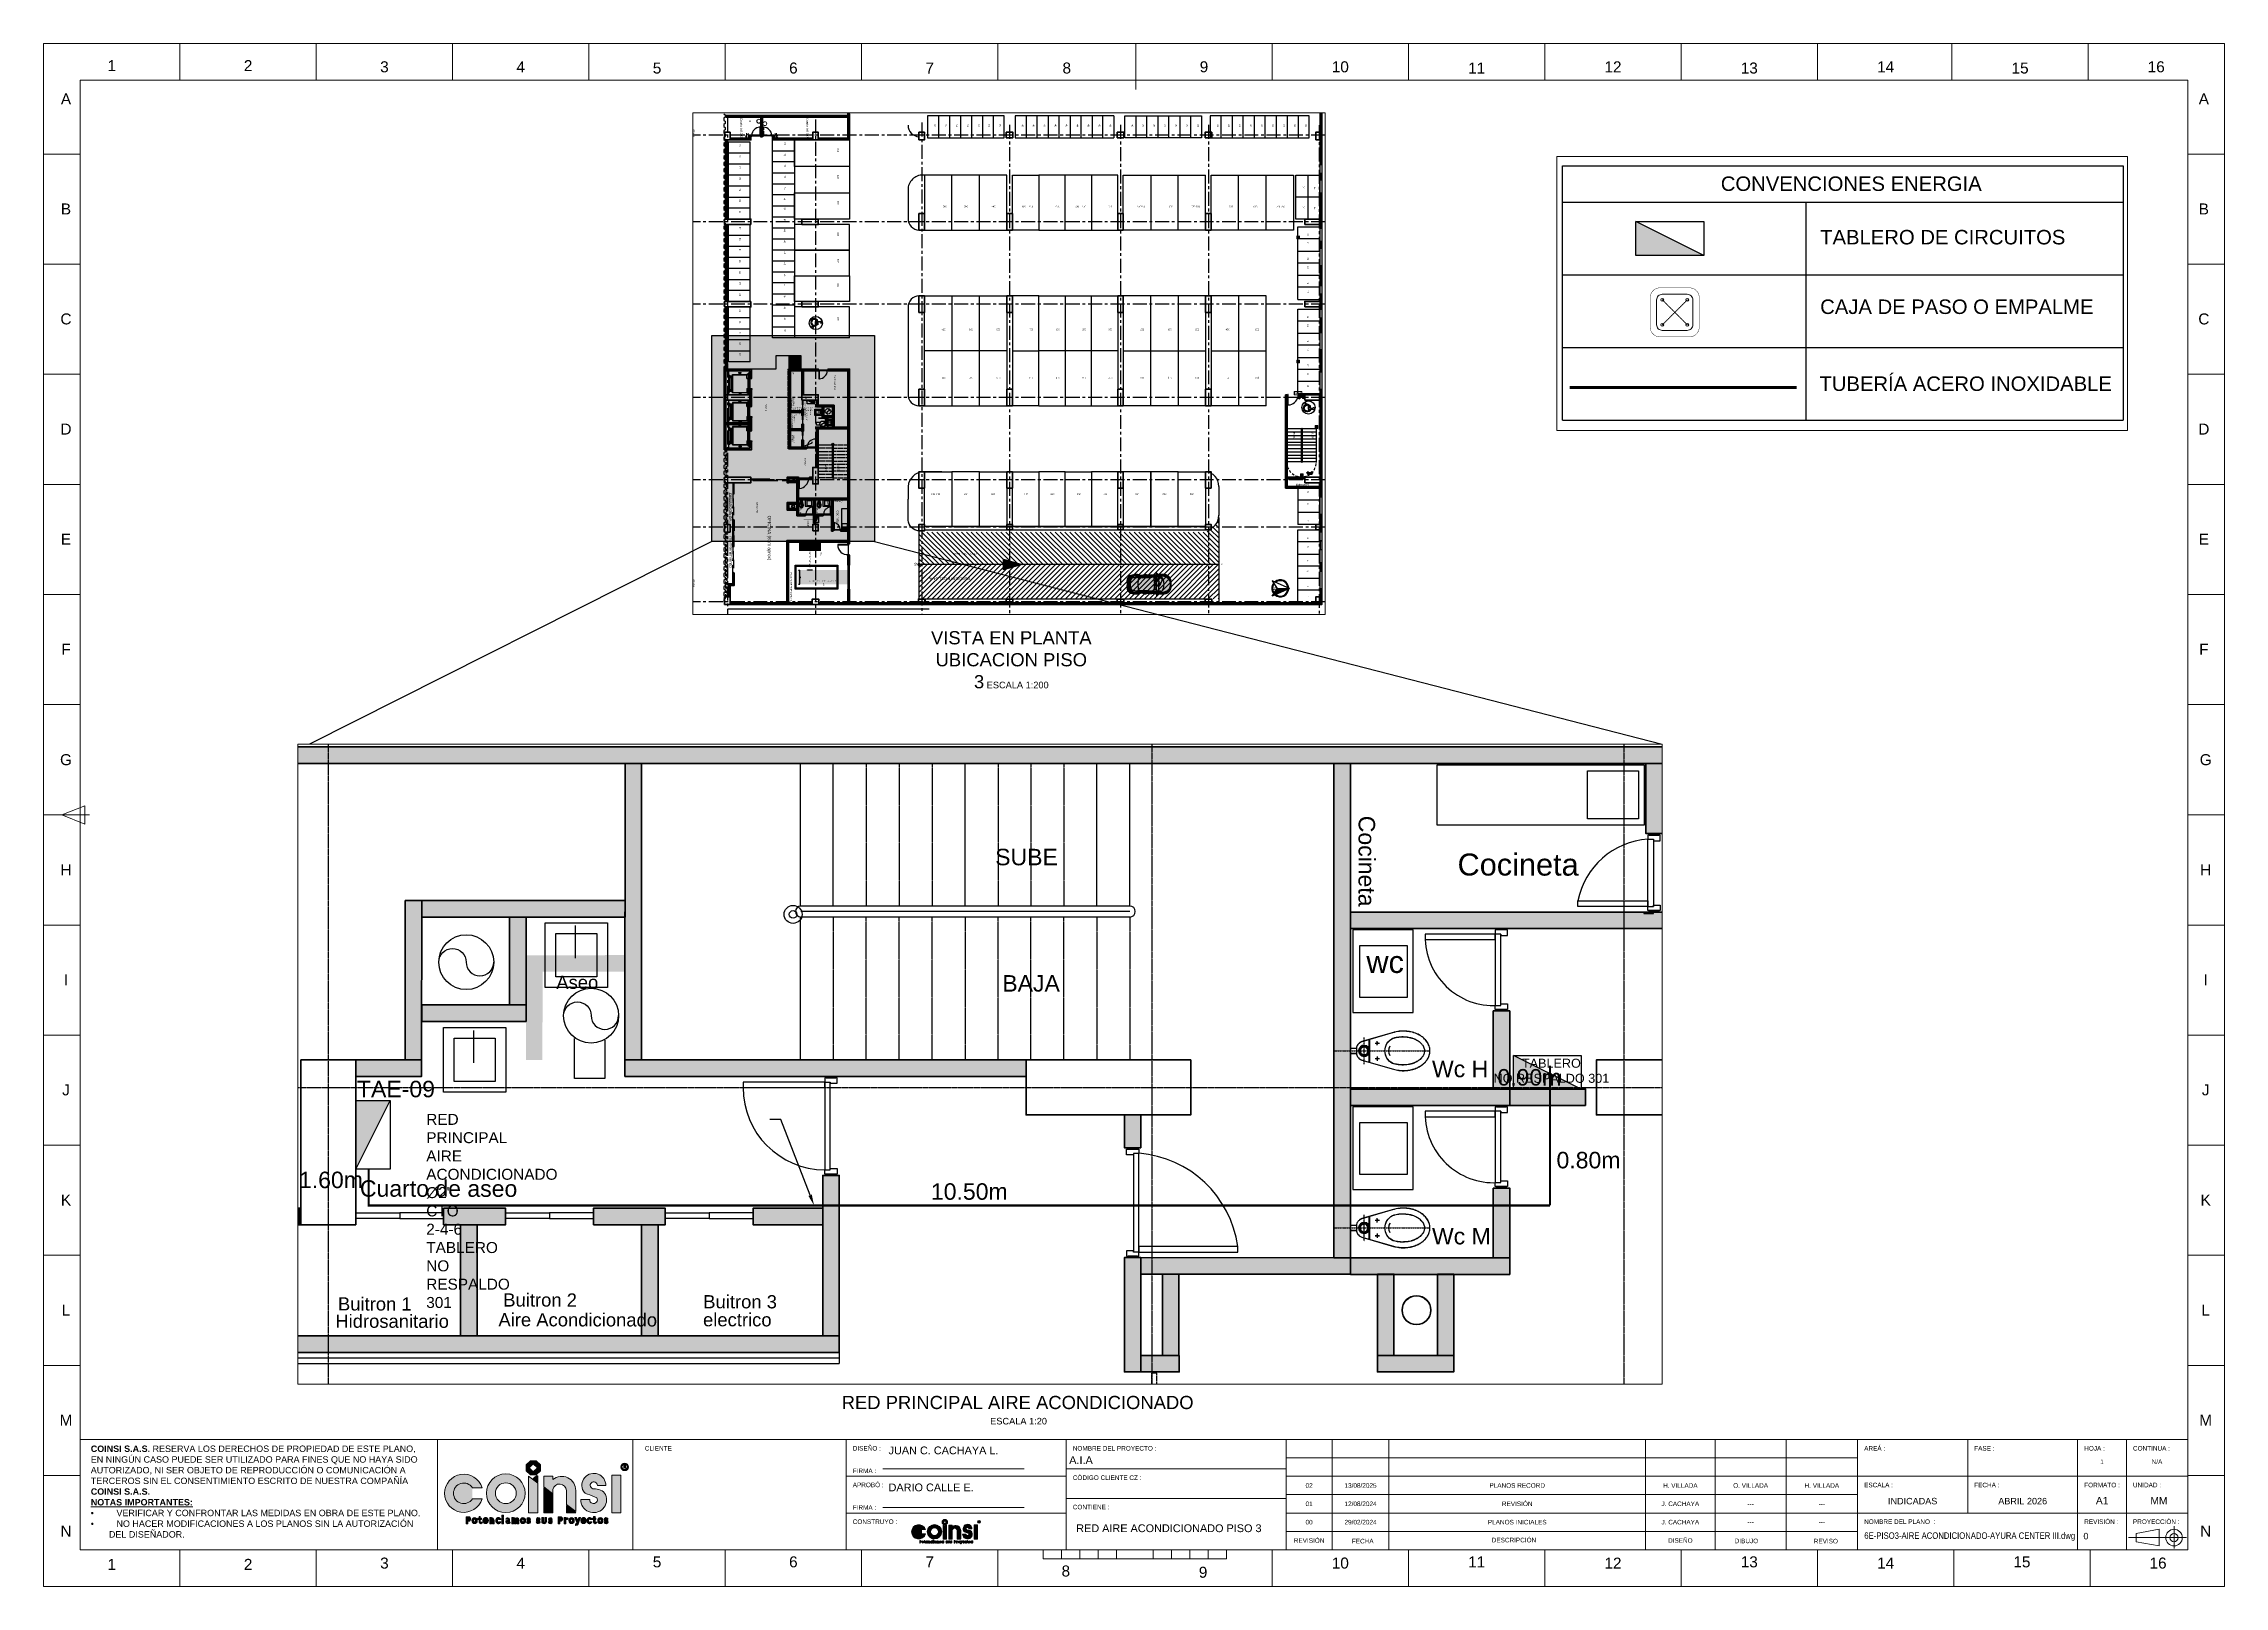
# Paper-space layout 'PISO 3' of a CAD drawing. Header units: millimetres. Extents: x -541 to 452, y 214 to 916.
# The model-space entities are those that its viewports show. They can reach past a viewport. Long polylines and large blocks are cut down to what shows.
import ezdxf
from ezdxf import colors
from ezdxf.entities.mleader import LeaderData, LeaderLine
from ezdxf.lldxf.tags import DXFTag
from ezdxf.math import Vec2, Vec3

# ---------------------------------------------------------------- set-up
doc = ezdxf.new("R2010")
doc.units = ezdxf.units.MM
for name, pattern in [('Center', [50.8, 31.75, -6.35, 6.35, -6.35]), ('CENTER2', [28.575, 19.05, -3.175, 3.175, -3.175]), ('CONTINUA', [0]), ('DASHED2', [9.525, 6.35, -3.175]), ('HIDDEN', [9.525, 6.35, -3.175]), ('HIDDEN2', [4.7625, 3.175, -1.5875]), ('LÍNEAS_OCULTASX2', [0.75, 0.5, -0.25])]:
    doc.linetypes.add(name, pattern=pattern)
doc.layers.get('Defpoints').update_dxf_attribs({"color": 8})
doc.layers.add('-auxiliar', color=190, linetype='Continuous', plot=False)
doc.layers.add('DIM-25', color=8, linetype='Continuous', plot=False)
for name, color, linetype, lineweight in [('-CN-GYD-CAJETIN-A0', 7, 'Continuous', 5), ('-CN-GYD-ILUMINACIÓN', 3, 'Continuous', 20), ('-CN-GYD-LOGO COINSI', 7, 'Continuous', 5), ('-CN-GYD-TOMACORRIENTES', 1, 'Continuous', 18), ('-CN-GYD-TUBERÍA TOMACORRIENTE', 5, 'Continuous', 5), ('-CN-GYD-TUBERÍA TOMACORRIENTE PVC', 86, 'Continuous', 18), ('-EL-Texto Tomas', 7, 'Continuous', 0), ('Acabados', 2, 'Continuous', 40), ('COTA', 1, 'Continuous', 25), ('L', 7, 'Continuous', 15), ('Muro', 9, 'Continuous', 40), ('Piso', 251, 'Continuous', 30), ('RE80', 7, 'Continuous', 15), ('TEXTOS', 250, 'Continuous', 20), ('Vidrio', 8, 'Continuous', 30)]:
    doc.layers.add(name, color=color, linetype=linetype, lineweight=lineweight)
for name, color, linetype in [('-CN-GYD-ILUMINACION-EM', 1, 'Continuous'), ('-CN-GYD-TEXTOS', 7, 'Continuous'), ('-parquead', 8, 'Continuous'), ('-TP', 4, 'HIDDEN2'), ('0-amob', 8, 'Continuous'), ('1amobla', 2, 'Continuous'), ('@F1', 8, 'Continuous'), ('_AUTOMOBILES', 8, 'Continuous'), ('_H-lleno', 255, 'Continuous'), ('A-columnas', 6, 'Continuous'), ('A-HATCH CONCRETO', 8, 'Continuous'), ('AIRE ACONDICIONADO', 50, 'Continuous'), ('AMOBLAMIENTO', 8, 'Continuous'), ('AREA CIRCULACION', 8, 'Continuous'), ('AREA PARQUEO', 8, 'Continuous'), ('ASCENSOR', 8, 'Continuous'), ('E-BORDE LOSA', 8, 'Continuous'), ('EJE-ESTRUCTURA', 8, 'Center'), ('F-2', 8, 'Continuous'), ('GG_PISO 3', 8, 'Continuous'), ('GG_PROYECCION', 9, 'DASHED2'), ('H-muro', 251, 'Continuous'), ('JCA_HATCH 254', 252, 'Continuous'), ('JCA_PLANO 1', 8, 'Continuous'), ('JCA_TEXTO1', 8, 'Continuous'), ('LUMINARIA DE EMERGENCIA', 1, 'Continuous'), ('MARCO', 4, 'Continuous'), ('MUEBLE', 8, 'Continuous'), ('NORTE', 7, 'Continuous'), ('PLANTAS DE EMERGENCIA', 1, 'Continuous'), ('PROYECCION', 8, 'DASHED2'), ('RE60', 7, 'Continuous'), ('TB', 7, 'Continuous'), ('TEXTO 3', 3, 'Continuous'), ('TEXTOS DE MEDIDAS', 7, 'Continuous'), ('Textos-espacios', 8, 'Continuous')]:
    doc.layers.add(name, color=color, linetype=linetype)
doc.layers.add('-CN-GYD-VENTANA GRAFICA', color=7, linetype='Continuous', lineweight=5, true_color=0xa953a0)
doc.layers.add('Estructura', color=7, linetype='Continuous', lineweight=40, true_color=0x4f4f4f)
doc.styles.add('Annotative', font='arial.ttf')
doc.styles.add('DIM', font='ROMANS.shx')
doc.styles.add('GYD', font='arial.ttf', dxfattribs={"height": 2.5})
doc.styles.add('ROMANS', font='arial.ttf')
doc.styles.add('STANDAR NEGRITA', font='ARIALNB.TTF', dxfattribs={"height": 0.2})
doc.styles.get("Standard").update_dxf_attribs({"font": 'arial.ttf'})
tags = doc.linetypes.add('AiX_LINE', pattern='A,0.5,-0.2,["AiX",Standard,S=0.1,R=0,X=-0.1,Y=-0.05],-0.25', length=0.95).pattern_tags.tags
tags[6] = DXFTag(74, 10)
tags = doc.linetypes.add('EMT_LINE', pattern='A,0.5,-0.2,["EMT",Standard,S=0.1,R=0,X=-0.1,Y=-0.05],-0.25', length=0.95).pattern_tags.tags
tags[6] = DXFTag(74, 10)
doc.dimstyles.new('dim-75', dxfattribs={"dimscale": 75, "dimtxt": 0.0015, "dimasz": 0.0008, "dimexe": 0.0003, "dimexo": 0.001, "dimgap": 0.0005, "dimtad": 2, "dimzin": 4, "dimdsep": 46, "dimtxsty": 'DIM', "dimblk": 'ARCHTICK', "dimcen": 0.0025, "dimclrd": 1, "dimclre": 256, "dimclrt": 2, "dimadec": 0, "dimazin": 0, "dimtfac": 1, "dimtmove": 2, "dimatfit": 0, "dimldrblk": 'OPEN30', "dimfxl": 1, "dimtolj": 1, "dimtzin": 0, "dimarcsym": 0})
pattern_1 = [(0, (0, 0), (0, 6.985), [5.08, -1.905]), (90, (0, 0), (-6.985, 4e-16), [5.08, -1.905])]

# ---------------------------------------------------------------- blocks, each defined once
blk = doc.blocks.new('LOGO COINSI')
at = {"layer": '-CN-GYD-LOGO COINSI'}
h = blk.add_hatch(color=256, dxfattribs=at)
h.set_gradient(color1=(128, 128, 128), color2=(128, 128, 128), tint=1)
h.paths.add_polyline_path([(1.5, -3.6), (3.6, -1.5), (3.6, 1.5), (1.5, 3.6), (-1.5, 3.6), (-3.6, 1.5), (-3.6, -1.5), (-1.5, -3.6)])
h.paths.add_polyline_path([(0, 2.1), (-2.1, 0), (0, -2.1), (2.1, 0)], flags=16)
h = blk.add_hatch(color=256, dxfattribs=at)
h.set_gradient(color1=(128, 128, 128), color2=(128, 128, 128), tint=1)
h.paths.add_polyline_path([(48.4, 0.5, 1), (44.6, 0.5, 1)])
h.paths.add_polyline_path([(47.9, 0.5, 1), (45.1, 0.5, 1)], flags=16)
h = blk.add_hatch(color=256, dxfattribs=at)
h.set_gradient(color1=(128, 128, 128), color2=(128, 128, 128), tint=1)
edge = h.paths.add_edge_path()
edge.add_line((-31, -10.1), (-26.1, -10.1))
edge.add_arc((-35.5, -12.9), 9.84, 17.0485, 342.9515)
edge.add_line((-26.1, -15.8), (-31, -15.8))
edge.add_arc((-35.5, -12.9), 5.3, 32.9761, 327.0239, ccw=False)
h = blk.add_hatch(color=256, dxfattribs=at)
h.set_gradient(color1=(128, 128, 128), color2=(128, 128, 128), tint=1)
h.paths.add_polyline_path([(-23.8, -12.9, 1), (-4.2, -12.9, 1)])
h.paths.add_polyline_path([(-8.7, -12.9, -1), (-19.3, -12.9, -1)], flags=16)
at = {"layer": '-CN-GYD-LOGO COINSI', "true_color": 0xf4d24e}
h = blk.add_hatch(color=53, dxfattribs=at)
h.set_gradient(color1=(248, 153, 30), color2=(248, 153, 30), tint=1)
h.paths.add_polyline_path([(-2.4, -4.2), (2.3, -7.8), (2.3, -22.8), (-2.4, -22.8)])
h = blk.add_hatch(color=53, dxfattribs=at)
h.set_gradient(color1=(248, 153, 30), color2=(248, 153, 30), tint=1)
h.paths.add_polyline_path([(2.3, -4), (1.6, -4), (-0.1, -5.4), (2.3, -7.2)])
at = {"layer": '-CN-GYD-LOGO COINSI'}
h = blk.add_hatch(color=256, dxfattribs=at)
h.set_gradient(color1=(128, 128, 128), color2=(128, 128, 128), tint=1)
h.paths.add_polyline_path([(9.9, -6), (9.9, -4.2), (5.3, -4.2), (5.3, -9.6), (9.9, -13.2), (9.9, -11, -0.872813), (16.9, -11.6), (16.9, -18.6), (21.6, -22.2), (21.6, -11.6, 0.647159)])
at = {"layer": '-CN-GYD-LOGO COINSI', "true_color": 0xf4d24e}
h = blk.add_hatch(color=53, dxfattribs=at)
h.set_gradient(color1=(248, 153, 30), color2=(248, 153, 30), tint=1)
h.paths.add_polyline_path([(5.3, -10.2), (9.9, -13.8), (9.9, -22.8), (5.3, -22.8)])
at = {"layer": '-CN-GYD-LOGO COINSI'}
h = blk.add_hatch(color=256, dxfattribs=at)
h.set_gradient(color1=(128, 128, 128), color2=(128, 128, 128), tint=1)
h.paths.add_polyline_path([(25.5, -11.9, 0.15722), (27.6, -13.4, -0.028285), (32.3, -15.2, -1.367151), (28.7, -16.1), (24.1, -16.1, 1.227605), (36.8, -13.6, 0.268229), (31.1, -10.7, -2.852099), (32.6, -9), (36.9, -9, 1.307532)])
h = blk.add_hatch(color=256, dxfattribs=at)
h.set_gradient(color1=(128, 128, 128), color2=(128, 128, 128), tint=1)
h.paths.add_polyline_path([(44.5, -3.7), (39.9, -3.7), (39.9, -22.8), (44.5, -22.8)])
at = {"layer": '-CN-GYD-LOGO COINSI', "true_color": 0xf4d24e}
h = blk.add_hatch(color=53, dxfattribs=at)
h.set_gradient(color1=(248, 153, 30), color2=(248, 153, 30), tint=1)
h.paths.add_polyline_path([(16.9, -19.2), (21.6, -22.8), (16.9, -22.8)])
at = {"layer": '-CN-GYD-LOGO COINSI'}
h = blk.add_hatch(color=256, dxfattribs=at)
h.set_gradient(color1=(128, 128, 128), color2=(128, 128, 128), tint=1)
h.paths.add_polyline_path([(-33.3, -27.2), (-33, -27.2, 1), (-33, -24.9), (-34.1, -24.9), (-34.1, -28.4), (-33.3, -28.4)])
h.paths.add_polyline_path([(-33.3, -26.4), (-33.3, -25.6), (-33, -25.6, -1), (-33, -26.4)], flags=16)
h = blk.add_hatch(color=256, dxfattribs=at)
h.set_gradient(color1=(128, 128, 128), color2=(128, 128, 128), tint=1)
edge = h.paths.add_edge_path()
edge.add_ellipse((-29.9, -26.8), major_axis=(0, 1.55), ratio=0.869732, start_angle=0, end_angle=360)
edge = h.paths.add_edge_path(flags=16)
edge.add_spline(control_points=[(-29.9, -26.1), (-29.9, -26.1), (-30, -26.1), (-30.2, -26.2), (-30.2, -26.3), (-30.4, -26.5), (-30.4, -26.6), (-30.4, -26.9), (-30.4, -27), (-30.3, -27.3), (-30.3, -27.4), (-30.1, -27.5), (-30.1, -27.6), (-29.9, -27.6), (-29.9, -27.6), (-29.7, -27.6), (-29.6, -27.5), (-29.5, -27.4), (-29.4, -27.3), (-29.3, -27.1), (-29.3, -26.9), (-29.3, -26.6), (-29.4, -26.5), (-29.5, -26.3), (-29.6, -26.2), (-29.7, -26.1), (-29.8, -26.1), (-29.9, -26.1), (-29.9, -26.1), (-29.9, -26.1)], knot_values=[0, 0, 0, 0, 0.478588, 0.478588, 0.957176, 0.957176, 1.435763, 1.435763, 1.914351, 1.914351, 2.392939, 2.392939, 2.871527, 2.871527, 3.350114, 3.350114, 3.828702, 3.828702, 4.30729, 4.30729, 4.785878, 4.785878, 5.264465, 5.264465, 5.743053, 5.743053, 6.221641, 6.221641, 6.283185, 6.283185, 6.283185, 6.283185], degree=3, periodic=0)
h = blk.add_hatch(color=256, dxfattribs=at)
h.set_gradient(color1=(128, 128, 128), color2=(128, 128, 128), tint=1)
edge = h.paths.add_edge_path()
edge.add_line((-27.6, -26.3), (-28.2, -26.3))
edge.add_line((-28.2, -26.3), (-28.2, -25.6))
edge.add_line((-28.2, -25.6), (-27.6, -25.6))
edge.add_line((-27.6, -25.6), (-27.6, -24.7))
edge.add_line((-27.6, -24.7), (-27, -24.7))
edge.add_line((-27, -24.7), (-27, -25.6))
edge.add_line((-27, -25.6), (-26.4, -25.6))
edge.add_line((-26.4, -25.6), (-26.4, -26.3))
edge.add_line((-26.4, -26.3), (-27, -26.3))
edge.add_line((-27, -26.3), (-27, -27.6))
edge.add_arc((-26.8, -27.5), 0.2, 192.4568, 356.7326)
edge.add_line((-26.6, -27.6), (-25.9, -27.6))
edge.add_arc((-26.8, -27.5), 0.838, 182.8161, 359.3518, ccw=False)
edge.add_line((-27.6, -27.6), (-27.6, -26.3))
h = blk.add_hatch(color=256, dxfattribs=at)
h.set_gradient(color1=(128, 128, 128), color2=(128, 128, 128), tint=1)
edge = h.paths.add_edge_path()
edge.add_spline(control_points=[(-22.9, -27.1), (-22.8, -26.2), (-23.2, -25.5), (-24, -25.3), (-24.7, -25.1), (-25.4, -25.6), (-25.6, -26.4), (-25.8, -27.3), (-25.4, -28), (-24.7, -28.3), (-24, -28.6), (-23.3, -28.2), (-23, -27.4)], knot_values=[0, 0, 0, 0, 1.514313, 1.514313, 1.514313, 3.028625, 3.028625, 3.028625, 4.542938, 4.542938, 4.542938, 6.057251, 6.057251, 6.057251, 6.057251], weights=[1, 0.817861, 0.817861, 1, 0.817861, 0.817861, 1, 0.817861, 0.817861, 1, 0.817861, 0.817861, 1], degree=3, periodic=0)
edge.add_spline(control_points=[(-23, -27.4), (-23.3, -27.4), (-23.6, -27.4), (-23.9, -27.4)], knot_values=[9.126652, 9.126652, 9.126652, 9.126652, 10.126652, 10.126652, 10.126652, 10.126652], weights=[1, 1, 1, 1], degree=3, periodic=0)
edge.add_spline(control_points=[(-23.9, -27.4), (-23.9, -27.4), (-23.9, -27.5), (-24, -27.5), (-24.1, -27.6), (-24.2, -27.6), (-24.3, -27.6), (-24.4, -27.6), (-24.5, -27.5), (-24.7, -27.4), (-24.7, -27.3), (-24.8, -27.1), (-24.8, -27.1), (-24.8, -27.1)], knot_values=[7.057251, 7.057251, 7.057251, 7.057251, 7.15134, 7.15134, 7.629928, 7.629928, 8.108516, 8.108516, 8.587103, 8.587103, 9.065691, 9.065691, 9.126652, 9.126652, 9.126652, 9.126652], weights=[1, 1, 1, 1, 1, 1, 1, 1, 1, 1, 1, 1, 1, 1], degree=3, periodic=0)
edge.add_spline(control_points=[(-24.8, -27.1), (-24.2, -27.1), (-23.5, -27.1), (-22.9, -27.1)], knot_values=[6.057251, 6.057251, 6.057251, 6.057251, 7.057251, 7.057251, 7.057251, 7.057251], weights=[1, 1, 1, 1], degree=3, periodic=0)
edge = h.paths.add_edge_path(flags=16)
edge.add_spline(control_points=[(-23.8, -26.5), (-23.8, -26.5), (-23.8, -26.4), (-23.9, -26.3), (-23.9, -26.2), (-24.1, -26.1), (-24.2, -26.1), (-24.2, -26.1), (-24.3, -26.1), (-24.3, -26.1), (-24.3, -26.1), (-24.4, -26.1), (-24.5, -26.2), (-24.6, -26.3), (-24.7, -26.4), (-24.7, -26.5), (-24.7, -26.5), (-24.4, -26.5), (-24.1, -26.5), (-23.8, -26.5)], knot_values=[0, 0, 0, 0, 0.11886, 0.11886, 0.597448, 0.597448, 1.076035, 1.076035, 1.13758, 1.13758, 1.13758, 1.616168, 1.616168, 2.094755, 2.094755, 2.275045, 2.275045, 2.275045, 3.275045, 3.275045, 3.275045, 3.275045], weights=[1, 1, 1, 1, 1, 1, 1, 1, 1, 1, 1, 1, 1, 1, 1, 1, 1, 1, 1, 1], degree=3, periodic=0)
h = blk.add_hatch(color=256, dxfattribs=at)
h.set_gradient(color1=(128, 128, 128), color2=(128, 128, 128), tint=1)
edge = h.paths.add_edge_path()
edge.add_line((-20, -28.4), (-20, -26.6))
edge.add_arc((-21.1, -26.6), 1.1, 360, 435.9683)
edge.add_line((-20.8, -25.5), (-21.3, -25.5))
edge.add_line((-21.3, -25.5), (-21.3, -25.3))
edge.add_line((-21.3, -25.3), (-22.2, -25.3))
edge.add_line((-22.2, -25.3), (-22.2, -28.4))
edge.add_line((-22.2, -28.4), (-21.3, -28.4))
edge.add_line((-21.3, -28.4), (-21.3, -26.6))
edge.add_arc((-21.1, -26.6), 0.266, 0, 180, ccw=False)
edge.add_line((-20.8, -26.6), (-20.8, -28.4))
edge.add_line((-20.8, -28.4), (-20, -28.4))
h = blk.add_hatch(color=256, dxfattribs=at)
h.set_gradient(color1=(128, 128, 128), color2=(128, 128, 128), tint=1)
edge = h.paths.add_edge_path()
edge.add_spline(control_points=[(-16.5, -27.4), (-16.7, -28.1), (-17.3, -28.5), (-18, -28.4), (-18.6, -28.2), (-19.1, -27.7), (-19.1, -26.9), (-19.1, -26.1), (-18.7, -25.5), (-18, -25.3), (-17.4, -25.2), (-16.8, -25.5), (-16.5, -26.3), (-16.8, -26.3), (-17.1, -26.3), (-17.4, -26.3), (-17.4, -26.2), (-17.5, -26.2), (-17.6, -26.1), (-17.6, -26.1), (-17.7, -26.1), (-17.7, -26.1), (-17.7, -26.1), (-17.8, -26.1), (-17.9, -26.1), (-18, -26.2), (-18.1, -26.3), (-18.2, -26.5), (-18.3, -26.6), (-18.3, -26.9), (-18.3, -27), (-18.2, -27.3), (-18.1, -27.4), (-18, -27.5), (-17.9, -27.6), (-17.8, -27.6), (-17.7, -27.6), (-17.6, -27.6), (-17.5, -27.5), (-17.4, -27.4), (-17.4, -27.4), (-17.4, -27.4), (-17.1, -27.4), (-16.8, -27.4), (-16.5, -27.4)], knot_values=[0, 0, 0, 0, 1.382573, 1.382573, 1.382573, 2.765147, 2.765147, 2.765147, 4.14772, 4.14772, 4.14772, 5.530294, 5.530294, 5.530294, 6.530294, 6.530294, 6.530294, 6.724306, 6.724306, 7.202893, 7.202893, 7.264438, 7.264438, 7.264438, 7.743025, 7.743025, 8.221613, 8.221613, 8.700201, 8.700201, 9.178789, 9.178789, 9.657377, 9.657377, 10.135964, 10.135964, 10.614552, 10.614552, 11.09314, 11.09314, 11.245726, 11.245726, 11.245726, 12.245726, 12.245726, 12.245726, 12.245726], weights=[1, 0.846951, 0.846951, 1, 0.846951, 0.846951, 1, 0.846951, 0.846951, 1, 0.846951, 0.846951, 1, 1, 1, 1, 1, 1, 1, 1, 1, 1, 1, 1, 1, 1, 1, 1, 1, 1, 1, 1, 1, 1, 1, 1, 1, 1, 1, 1, 1, 1, 1, 1, 1], degree=3, periodic=0)
h = blk.add_hatch(color=256, dxfattribs=at)
h.set_gradient(color1=(128, 128, 128), color2=(128, 128, 128), tint=1)
h.paths.add_polyline_path([(-16.1, -25), (-15.1, -25), (-15.1, -24.1), (-16.1, -24.1)])
h = blk.add_hatch(color=256, dxfattribs=at)
h.set_gradient(color1=(128, 128, 128), color2=(128, 128, 128), tint=1)
h.paths.add_polyline_path([(-16.1, -28.4), (-15.1, -28.4), (-15.1, -25.3), (-16.1, -25.3)])
h = blk.add_hatch(color=256, dxfattribs=at)
h.set_gradient(color1=(128, 128, 128), color2=(128, 128, 128), tint=1)
h.paths.add_polyline_path([(-11.8, -27.8, -0.352369), (-12.1, -27.5), (-12.1, -26.3, 0.900848), (-14, -26.1), (-13.4, -26.1, -0.770996), (-12.7, -26.3), (-12.7, -26.6, 1.957984), (-12.4, -28.1, 0.157661), (-11.9, -28.3)])
h.paths.add_polyline_path([(-12.7, -27.5, -1), (-13.5, -27.5, -1)], flags=16)
h = blk.add_hatch(color=256, dxfattribs=at)
h.set_gradient(color1=(128, 128, 128), color2=(128, 128, 128), tint=1)
h.paths.add_polyline_path([(-7.4, -26.2, 0.292399), (-8, -25.5), (-8.7, -25.5, 0.438959), (-9.2, -26.1, 0.531657), (-9.7, -25.5), (-10.1, -25.5), (-10.1, -25.3), (-10.9, -25.3), (-10.9, -28.4), (-10.1, -28.4), (-10.1, -26.6, -1), (-9.6, -26.6), (-9.6, -28.4), (-8.7, -28.4), (-8.7, -26.6, -1.000553), (-8.2, -26.6), (-8.2, -28.4), (-7.4, -28.4)])
h = blk.add_hatch(color=256, dxfattribs=at)
h.set_gradient(color1=(128, 128, 128), color2=(128, 128, 128), tint=1)
edge = h.paths.add_edge_path()
edge.add_ellipse((-5.3, -26.8), major_axis=(0, 1.55), ratio=0.869732, start_angle=0, end_angle=360)
edge = h.paths.add_edge_path(flags=16)
edge.add_spline(control_points=[(-5.3, -26.1), (-5.4, -26.1), (-5.4, -26.1), (-5.6, -26.2), (-5.7, -26.3), (-5.8, -26.5), (-5.8, -26.6), (-5.9, -26.9), (-5.8, -27), (-5.8, -27.3), (-5.7, -27.4), (-5.6, -27.5), (-5.5, -27.6), (-5.3, -27.6), (-5.3, -27.6), (-5.1, -27.6), (-5.1, -27.5), (-4.9, -27.4), (-4.9, -27.3), (-4.8, -27.1), (-4.7, -26.9), (-4.8, -26.6), (-4.8, -26.5), (-4.9, -26.3), (-5, -26.2), (-5.1, -26.1), (-5.2, -26.1), (-5.3, -26.1), (-5.3, -26.1), (-5.3, -26.1)], knot_values=[0, 0, 0, 0, 0.478588, 0.478588, 0.957176, 0.957176, 1.435763, 1.435763, 1.914351, 1.914351, 2.392939, 2.392939, 2.871527, 2.871527, 3.350114, 3.350114, 3.828702, 3.828702, 4.30729, 4.30729, 4.785878, 4.785878, 5.264465, 5.264465, 5.743053, 5.743053, 6.221641, 6.221641, 6.283185, 6.283185, 6.283185, 6.283185], degree=3, periodic=0)
h = blk.add_hatch(color=256, dxfattribs=at)
h.set_gradient(color1=(128, 128, 128), color2=(128, 128, 128), tint=1)
h.paths.add_polyline_path([(-2.7, -27.4), (-3.4, -27.4, 1.227605), (-1.5, -27, 0.268229), (-2.3, -26.5, -2.852099), (-2.1, -26.3), (-1.4, -26.3, 1.307532), (-3.2, -26.7, 0.15722), (-2.9, -27, -0.01671), (-2.5, -27.1, -3.062087)])
h = blk.add_hatch(color=256, dxfattribs=at)
h.set_gradient(color1=(128, 128, 128), color2=(128, 128, 128), tint=1)
h.paths.add_polyline_path([(3.4, -27, 0.268229), (2.6, -26.5, -2.852099), (2.8, -26.3), (3.5, -26.3, 1.307532), (1.7, -26.7, 0.15722), (2, -27, -0.01671), (2.4, -27.1, -3.062087), (2.2, -27.4), (1.5, -27.4, 1.227605)])
h = blk.add_hatch(color=256, dxfattribs=at)
h.set_gradient(color1=(128, 128, 128), color2=(128, 128, 128), tint=1)
h.paths.add_polyline_path([(6.7, -27.1), (6.7, -25.3), (5.9, -25.3), (5.9, -27.2, -1), (5.1, -27.2), (5.1, -25.3), (4.3, -25.3), (4.3, -27.3, 1.000746)])
h = blk.add_hatch(color=256, dxfattribs=at)
h.set_gradient(color1=(128, 128, 128), color2=(128, 128, 128), tint=1)
h.paths.add_polyline_path([(9.6, -27, 0.268229), (8.7, -26.5, -2.852099), (9, -26.3), (9.6, -26.3, 1.307532), (7.9, -26.7, 0.15722), (8.2, -27, -0.01671), (8.6, -27.1, -3.062087), (8.4, -27.4), (7.6, -27.4, 1.227605)])
h = blk.add_hatch(color=256, dxfattribs=at)
h.set_gradient(color1=(128, 128, 128), color2=(128, 128, 128), tint=1)
h.paths.add_polyline_path([(13.5, -27.2), (13.8, -27.2, 1), (13.8, -24.9), (12.7, -24.9), (12.7, -28.4), (13.5, -28.4)])
h.paths.add_polyline_path([(13.5, -26.4), (13.5, -25.6), (13.8, -25.6, -1), (13.8, -26.4)], flags=16)
h = blk.add_hatch(color=256, dxfattribs=at)
h.set_gradient(color1=(128, 128, 128), color2=(128, 128, 128), tint=1)
h.paths.add_polyline_path([(15.7, -28.4), (16.6, -28.4), (16.6, -26.6, -0.414214), (16.8, -26.3), (17.4, -26.3, 1), (17.4, -25.5), (16.6, -25.5), (16.6, -25.3), (15.7, -25.3)])
h = blk.add_hatch(color=256, dxfattribs=at)
h.set_gradient(color1=(128, 128, 128), color2=(128, 128, 128), tint=1)
edge = h.paths.add_edge_path()
edge.add_ellipse((19.5, -26.8), major_axis=(0, 1.55), ratio=0.869732, start_angle=0, end_angle=360)
edge = h.paths.add_edge_path(flags=16)
edge.add_spline(control_points=[(19.5, -26.1), (19.4, -26.1), (19.3, -26.1), (19.2, -26.2), (19.1, -26.3), (19, -26.5), (18.9, -26.6), (18.9, -26.9), (18.9, -27), (19, -27.3), (19.1, -27.4), (19.2, -27.5), (19.3, -27.6), (19.4, -27.6), (19.5, -27.6), (19.6, -27.6), (19.7, -27.5), (19.9, -27.4), (19.9, -27.3), (20, -27.1), (20, -26.9), (20, -26.6), (20, -26.5), (19.9, -26.3), (19.8, -26.2), (19.6, -26.1), (19.6, -26.1), (19.5, -26.1), (19.5, -26.1), (19.5, -26.1)], knot_values=[0, 0, 0, 0, 0.478588, 0.478588, 0.957176, 0.957176, 1.435763, 1.435763, 1.914351, 1.914351, 2.392939, 2.392939, 2.871527, 2.871527, 3.350114, 3.350114, 3.828702, 3.828702, 4.30729, 4.30729, 4.785878, 4.785878, 5.264465, 5.264465, 5.743053, 5.743053, 6.221641, 6.221641, 6.283185, 6.283185, 6.283185, 6.283185], degree=3, periodic=0)
h = blk.add_hatch(color=256, dxfattribs=at)
h.set_gradient(color1=(128, 128, 128), color2=(128, 128, 128), tint=1)
h.paths.add_polyline_path([(22.6, -26.8), (22, -25.3), (21.2, -25.3), (22.2, -28, -0.286978), (21.5, -28.4), (21.4, -28.4), (21.4, -29.3, 0.322138), (22.8, -28.6), (24, -25.3), (23.2, -25.3)])
h = blk.add_hatch(color=256, dxfattribs=at)
h.set_gradient(color1=(128, 128, 128), color2=(128, 128, 128), tint=1)
edge = h.paths.add_edge_path()
edge.add_spline(control_points=[(26.9, -27.1), (27, -26.2), (26.6, -25.5), (25.8, -25.3), (25.1, -25.1), (24.5, -25.6), (24.3, -26.4), (24.1, -27.3), (24.4, -28), (25.1, -28.3), (25.9, -28.6), (26.5, -28.2), (26.8, -27.4)], knot_values=[0, 0, 0, 0, 1.514313, 1.514313, 1.514313, 3.028625, 3.028625, 3.028625, 4.542938, 4.542938, 4.542938, 6.057251, 6.057251, 6.057251, 6.057251], weights=[1, 0.817861, 0.817861, 1, 0.817861, 0.817861, 1, 0.817861, 0.817861, 1, 0.817861, 0.817861, 1], degree=3, periodic=0)
edge.add_spline(control_points=[(26.8, -27.4), (26.5, -27.4), (26.2, -27.4), (25.9, -27.4)], knot_values=[9.126652, 9.126652, 9.126652, 9.126652, 10.126652, 10.126652, 10.126652, 10.126652], weights=[1, 1, 1, 1], degree=3, periodic=0)
edge.add_spline(control_points=[(25.9, -27.4), (25.9, -27.4), (25.9, -27.5), (25.8, -27.5), (25.7, -27.6), (25.6, -27.6), (25.5, -27.6), (25.4, -27.6), (25.3, -27.5), (25.2, -27.4), (25.1, -27.3), (25.1, -27.1), (25.1, -27.1), (25, -27.1)], knot_values=[7.057251, 7.057251, 7.057251, 7.057251, 7.15134, 7.15134, 7.629928, 7.629928, 8.108516, 8.108516, 8.587103, 8.587103, 9.065691, 9.065691, 9.126652, 9.126652, 9.126652, 9.126652], weights=[1, 1, 1, 1, 1, 1, 1, 1, 1, 1, 1, 1, 1, 1], degree=3, periodic=0)
edge.add_spline(control_points=[(25, -27.1), (25.7, -27.1), (26.3, -27.1), (26.9, -27.1)], knot_values=[6.057251, 6.057251, 6.057251, 6.057251, 7.057251, 7.057251, 7.057251, 7.057251], weights=[1, 1, 1, 1], degree=3, periodic=0)
edge = h.paths.add_edge_path(flags=16)
edge.add_spline(control_points=[(26.1, -26.5), (26, -26.5), (26, -26.4), (26, -26.3), (25.9, -26.2), (25.7, -26.1), (25.7, -26.1), (25.6, -26.1), (25.6, -26.1), (25.6, -26.1), (25.5, -26.1), (25.4, -26.1), (25.3, -26.2), (25.2, -26.3), (25.1, -26.4), (25.1, -26.5), (25.1, -26.5), (25.4, -26.5), (25.7, -26.5), (26.1, -26.5)], knot_values=[0, 0, 0, 0, 0.11886, 0.11886, 0.597448, 0.597448, 1.076035, 1.076035, 1.13758, 1.13758, 1.13758, 1.616168, 1.616168, 2.094755, 2.094755, 2.275045, 2.275045, 2.275045, 3.275045, 3.275045, 3.275045, 3.275045], weights=[1, 1, 1, 1, 1, 1, 1, 1, 1, 1, 1, 1, 1, 1, 1, 1, 1, 1, 1, 1], degree=3, periodic=0)
h = blk.add_hatch(color=256, dxfattribs=at)
h.set_gradient(color1=(128, 128, 128), color2=(128, 128, 128), tint=1)
edge = h.paths.add_edge_path()
edge.add_spline(control_points=[(29, -26.3), (29.3, -26.3), (29.6, -26.3), (29.9, -26.3)], knot_values=[5.530294, 5.530294, 5.530294, 5.530294, 6.530294, 6.530294, 6.530294, 6.530294], weights=[1, 1, 1, 1], degree=3, periodic=0)
edge.add_spline(control_points=[(29.9, -26.3), (29.6, -25.5), (29, -25.2), (28.4, -25.3), (27.7, -25.5), (27.3, -26.1), (27.3, -26.9), (27.3, -27.7), (27.7, -28.2), (28.4, -28.4), (29.1, -28.5), (29.7, -28.1), (29.9, -27.4)], knot_values=[0, 0, 0, 0, 1.382573, 1.382573, 1.382573, 2.765147, 2.765147, 2.765147, 4.14772, 4.14772, 4.14772, 5.530294, 5.530294, 5.530294, 5.530294], weights=[1, 0.846951, 0.846951, 1, 0.846951, 0.846951, 1, 0.846951, 0.846951, 1, 0.846951, 0.846951, 1], degree=3, periodic=0)
edge.add_spline(control_points=[(29.9, -27.4), (29.6, -27.4), (29.3, -27.4), (29, -27.4)], knot_values=[11.245726, 11.245726, 11.245726, 11.245726, 12.245726, 12.245726, 12.245726, 12.245726], weights=[1, 1, 1, 1], degree=3, periodic=0)
edge.add_spline(control_points=[(29, -27.4), (29, -27.4), (29, -27.4), (28.9, -27.5), (28.8, -27.6), (28.7, -27.6), (28.6, -27.6), (28.4, -27.6), (28.4, -27.5), (28.2, -27.4), (28.2, -27.3), (28.1, -27), (28.1, -26.9), (28.1, -26.6), (28.1, -26.5), (28.3, -26.3), (28.3, -26.2), (28.5, -26.1), (28.6, -26.1), (28.6, -26.1), (28.6, -26.1), (28.6, -26.1), (28.7, -26.1), (28.8, -26.1), (28.9, -26.2), (28.9, -26.2), (29, -26.3)], knot_values=[6.530294, 6.530294, 6.530294, 6.530294, 6.682879, 6.682879, 7.161467, 7.161467, 7.640055, 7.640055, 8.118643, 8.118643, 8.59723, 8.59723, 9.075818, 9.075818, 9.554406, 9.554406, 10.032994, 10.032994, 10.511581, 10.511581, 10.511581, 10.573126, 10.573126, 11.051714, 11.051714, 11.245726, 11.245726, 11.245726, 11.245726], weights=[1, 1, 1, 1, 1, 1, 1, 1, 1, 1, 1, 1, 1, 1, 1, 1, 1, 1, 1, 1, 1, 1, 1, 1, 1, 1, 1], degree=3, periodic=0)
h = blk.add_hatch(color=256, dxfattribs=at)
h.set_gradient(color1=(128, 128, 128), color2=(128, 128, 128), tint=1)
h.paths.add_polyline_path([(31.4, -27.6, 0.871401), (31.8, -27.6), (32.4, -27.6, -0.970215), (30.7, -27.6), (30.7, -26.3), (30.1, -26.3), (30.1, -25.6), (30.7, -25.6), (30.7, -24.7), (31.4, -24.7), (31.4, -25.6), (31.9, -25.6), (31.9, -26.3), (31.4, -26.3)])
h = blk.add_hatch(color=256, dxfattribs=at)
h.set_gradient(color1=(128, 128, 128), color2=(128, 128, 128), tint=1)
edge = h.paths.add_edge_path()
edge.add_ellipse((34.1, -26.8), major_axis=(0, 1.55), ratio=0.869732, start_angle=0, end_angle=360)
edge = h.paths.add_edge_path(flags=16)
edge.add_spline(control_points=[(34.1, -26.1), (34, -26.1), (33.9, -26.1), (33.8, -26.2), (33.7, -26.3), (33.6, -26.5), (33.5, -26.6), (33.5, -26.9), (33.5, -27), (33.6, -27.3), (33.7, -27.4), (33.8, -27.5), (33.9, -27.6), (34, -27.6), (34.1, -27.6), (34.2, -27.6), (34.3, -27.5), (34.5, -27.4), (34.5, -27.3), (34.6, -27.1), (34.6, -26.9), (34.6, -26.6), (34.6, -26.5), (34.5, -26.3), (34.4, -26.2), (34.2, -26.1), (34.2, -26.1), (34.1, -26.1), (34.1, -26.1), (34.1, -26.1)], knot_values=[0, 0, 0, 0, 0.478588, 0.478588, 0.957176, 0.957176, 1.435763, 1.435763, 1.914351, 1.914351, 2.392939, 2.392939, 2.871527, 2.871527, 3.350114, 3.350114, 3.828702, 3.828702, 4.30729, 4.30729, 4.785878, 4.785878, 5.264465, 5.264465, 5.743053, 5.743053, 6.221641, 6.221641, 6.283185, 6.283185, 6.283185, 6.283185], degree=3, periodic=0)
h = blk.add_hatch(color=256, dxfattribs=at)
h.set_gradient(color1=(128, 128, 128), color2=(128, 128, 128), tint=1)
h.paths.add_polyline_path([(37.1, -26.5, -2.852099), (37.4, -26.3), (38, -26.3, 1.307532), (36.2, -26.7, 0.15722), (36.6, -27, -0.01671), (37, -27.1, -3.062087), (36.8, -27.4), (36, -27.4, 1.227605), (38, -27, 0.268229)])
at = {"layer": '-CN-GYD-LOGO COINSI', "color": 8}
for points in [[(-3.6, -1.5), (-1.5, -3.6), (1.5, -3.6), (3.6, -1.5), (3.6, 1.5), (1.5, 3.6), (-1.5, 3.6), (-3.6, 1.5)], [(2.1, 0), (0, 2.1), (-2.1, 0), (0, -2.1)], [(39.9, -3.7), (44.5, -3.7), (44.5, -22.8), (39.9, -22.8)], [(-16.1, -25), (-15.1, -25), (-15.1, -24.1), (-16.1, -24.1)], [(-16.1, -28.4), (-15.1, -28.4), (-15.1, -25.3), (-16.1, -25.3)]]:
    blk.add_lwpolyline(points, close=True, dxfattribs=at)
for points in [[(46.7, 1.3, -0.881847), (46.7, 0.5), (47.3, -0.1), (46.9, -0.1), (46.3, 0.5), (46.3, -0.1), (46, -0.1), (46, 1.3), (46.3, 1.3), (46.7, 1.3)], [(46.7, 1.1, -0.827783), (46.7, 0.7), (46.3, 0.7), (46.3, 1.1), (46.7, 1.1)], [(-8.7, -26.6), (-8.7, -26.6, -1), (-8.2, -26.6), (-8.2, -28.4), (-7.4, -28.4), (-7.4, -26.2, 0.292399), (-8, -25.5), (-8.6, -25.5, 0.390681), (-9.2, -25.9, 0.305296), (-9.6, -25.5), (-10.1, -25.5), (-10.1, -25.3), (-10.9, -25.3), (-10.9, -28.4), (-10.1, -28.4), (-10.1, -26.6, -1), (-9.6, -26.6), (-9.6, -28.4), (-8.7, -28.4), (-8.7, -26.6)], [(-2.3, -26.5, -2.852099), (-2.1, -26.3), (-1.4, -26.3, 1.307532), (-3.2, -26.7, 0.15722), (-2.9, -27, -0.030152), (-2.1, -27.2, -1.381066), (-2.7, -27.4), (-3.4, -27.4, 1.227605), (-1.5, -27, 0.279305), (-2.4, -26.5)], [(2.6, -26.5, -2.852099), (2.8, -26.3), (3.5, -26.3, 1.307532), (1.7, -26.7, 0.15722), (2, -27, -0.030152), (2.8, -27.2, -1.381066), (2.2, -27.4), (1.5, -27.4, 1.227605), (3.4, -27, 0.279305), (2.5, -26.5)], [(5.1, -27.2), (5.1, -25.3), (4.3, -25.3), (4.3, -27.3, 0.942727), (6.7, -27.3), (6.7, -25.3), (5.9, -25.3), (5.9, -27.2, -1), (5.1, -27.2)], [(8.7, -26.5, -2.852099), (9, -26.3), (9.6, -26.3, 1.307532), (7.9, -26.7, 0.15722), (8.2, -27, -0.030152), (8.9, -27.2, -1.381066), (8.4, -27.4), (7.6, -27.4, 1.227605), (9.6, -27, 0.279305), (8.7, -26.5)], [(37.1, -26.5, -2.852099), (37.4, -26.3), (38, -26.3, 1.307532), (36.2, -26.7, 0.15722), (36.6, -27, -0.030152), (37.3, -27.2, -1.381066), (36.8, -27.4), (36, -27.4, 1.227605), (38, -27, 0.279305), (37.1, -26.5)]]:
    blk.add_lwpolyline(points, format="xyb", dxfattribs=at)
for points in [[(-31, -10.1), (-26.1, -10.1, 6.671852), (-26.1, -15.8), (-31, -15.8, -3.378535)], [(16.9, -11.6), (16.9, -18.6), (21.6, -22.2), (21.6, -11.6, 0.647159), (9.9, -6), (9.9, -4.2), (5.3, -4.2), (5.3, -9.6), (9.9, -13.2), (9.9, -11, -0.872813)], [(30.8, -10.7, -2.55302), (32.6, -9), (36.9, -9, 1.307532), (25.5, -11.9, 0.15722), (27.6, -13.4, -0.028285), (32.3, -15.2, -1.367151), (28.7, -16.1), (24.1, -16.1, 1.227605), (36.8, -13.6, 0.279305)], [(-33.3, -24.9), (-33, -24.9, -0.999459), (-33, -27.2), (-33.3, -27.2), (-33.3, -28.4), (-34.1, -28.4), (-34.1, -24.9)], [(-33.3, -26.4), (-33.3, -25.7), (-33, -25.7, -0.999459), (-33, -26.4)], [(-27.6, -26.3), (-28.2, -26.3), (-28.2, -25.6), (-27.6, -25.6), (-27.6, -24.7), (-27, -24.7), (-27, -25.6), (-26.4, -25.6), (-26.4, -26.3), (-27, -26.3), (-27, -27.6, 0.871401), (-26.6, -27.6), (-25.9, -27.6, -0.970215), (-27.6, -27.6)], [(-20, -28.4), (-20, -26.6, 0.344173), (-20.8, -25.5), (-21.3, -25.5), (-21.3, -25.3), (-22.2, -25.3), (-22.2, -28.4), (-21.3, -28.4), (-21.3, -26.6, -1), (-20.8, -26.6), (-20.8, -28.4)], [(-11.9, -28.3, -0.157661), (-12.4, -28.1, -1.957984), (-12.7, -26.6), (-12.7, -26.3, 0.770996), (-13.4, -26.1), (-14, -26.1, -0.900848), (-12.1, -26.3), (-12.1, -27.5, 0.352369), (-11.8, -27.8)], [(13.5, -24.9), (13.8, -24.9, -0.999459), (13.8, -27.2), (13.5, -27.2), (13.5, -28.4), (12.7, -28.4), (12.7, -24.9)], [(13.5, -25.6), (13.8, -25.6, -0.999459), (13.8, -26.4), (13.5, -26.4)], [(16.8, -26.3), (17.4, -26.3, 1), (17.4, -25.5), (16.6, -25.5), (16.6, -25.3), (15.7, -25.3), (15.7, -28.4), (16.6, -28.4), (16.6, -26.6, -0.414214)], [(21.5, -28.4), (21.4, -28.4), (21.4, -29.3), (21.7, -29.3, 0.245879), (22.8, -28.6), (24, -25.3), (23.2, -25.3), (22.6, -26.8), (22, -25.3), (21.2, -25.3), (22.2, -27.9), (22.1, -28.1, -0.209065)], [(30.7, -26.3), (30.1, -26.3), (30.1, -25.6), (30.7, -25.6), (30.7, -24.7), (31.4, -24.7), (31.4, -25.6), (31.9, -25.6), (31.9, -26.3), (31.4, -26.3), (31.4, -27.6, 0.871401), (31.8, -27.6), (32.4, -27.6, -0.970215), (30.7, -27.6)]]:
    blk.add_lwpolyline(points, format="xyb", close=True, dxfattribs=at)
at = {"layer": '-CN-GYD-LOGO COINSI', "color": 53, "true_color": 0xf4d24e}
for points in [[(-2.4, -4.2), (2.3, -7.8), (2.3, -22.8), (-2.4, -22.8)], [(2.3, -4), (1.6, -4), (-0.1, -5.4), (2.3, -7.2)], [(5.3, -10.2), (9.9, -13.8), (9.9, -22.8), (5.3, -22.8)], [(16.9, -19.2), (21.6, -22.8), (21.6, -22.8), (16.9, -22.8)]]:
    blk.add_lwpolyline(points, close=True, dxfattribs=at)
at = {"layer": '-CN-GYD-LOGO COINSI', "color": 8}
for points in [[(9.9, -13.8), (9.9, -13.2)], [(6.7, -27.4), (6.7, -27.4)], [(22, -28.4), (22, -28.4)]]:
    blk.add_lwpolyline(points, dxfattribs=at)
for centre, radius in [((46.5, 0.5), 1.91), ((46.5, 0.5), 1.41), ((-14, -12.9), 9.84), ((-14, -12.9), 5.3), ((-13.1, -27.5), 0.399)]:
    blk.add_circle(centre, radius, dxfattribs=at)
for centre in [(-29.9, -26.8), (-5.3, -26.8), (19.5, -26.8), (34.1, -26.8)]:
    blk.add_ellipse(centre, major_axis=(0, 1.55), ratio=0.869732, dxfattribs=at)
for points, knots in [([(-29.9, -26.1), (-29.9, -26.1), (-30, -26.1), (-30.2, -26.2), (-30.2, -26.3), (-30.4, -26.5), (-30.4, -26.6), (-30.4, -26.9), (-30.4, -27), (-30.3, -27.3), (-30.3, -27.4), (-30.1, -27.5), (-30.1, -27.6), (-29.9, -27.6), (-29.9, -27.6), (-29.7, -27.6), (-29.6, -27.5), (-29.5, -27.4), (-29.4, -27.3), (-29.3, -27.1), (-29.3, -26.9), (-29.3, -26.6), (-29.4, -26.5), (-29.5, -26.3), (-29.6, -26.2), (-29.7, -26.1), (-29.8, -26.1), (-29.9, -26.1), (-29.9, -26.1), (-29.9, -26.1)], [0, 0, 0, 0, 0.478588, 0.478588, 0.957176, 0.957176, 1.435763, 1.435763, 1.914351, 1.914351, 2.392939, 2.392939, 2.871527, 2.871527, 3.350114, 3.350114, 3.828702, 3.828702, 4.30729, 4.30729, 4.785878, 4.785878, 5.264465, 5.264465, 5.743053, 5.743053, 6.221641, 6.221641, 6.283185, 6.283185, 6.283185, 6.283185]), ([(-23.8, -26.5), (-23.8, -26.5), (-23.8, -26.4), (-23.9, -26.3), (-23.9, -26.2), (-24.1, -26.1), (-24.2, -26.1), (-24.2, -26.1), (-24.3, -26.1), (-24.3, -26.1), (-24.3, -26.1), (-24.4, -26.1), (-24.5, -26.2), (-24.6, -26.3), (-24.7, -26.4), (-24.7, -26.5), (-24.7, -26.5), (-24.4, -26.5), (-24.1, -26.5), (-23.8, -26.5)], [0, 0, 0, 0, 0.11886, 0.11886, 0.597448, 0.597448, 1.076035, 1.076035, 1.13758, 1.13758, 1.13758, 1.616168, 1.616168, 2.094755, 2.094755, 2.275045, 2.275045, 2.275045, 3.275045, 3.275045, 3.275045, 3.275045]), ([(-5.3, -26.1), (-5.4, -26.1), (-5.4, -26.1), (-5.6, -26.2), (-5.7, -26.3), (-5.8, -26.5), (-5.8, -26.6), (-5.9, -26.9), (-5.8, -27), (-5.8, -27.3), (-5.7, -27.4), (-5.6, -27.5), (-5.5, -27.6), (-5.3, -27.6), (-5.3, -27.6), (-5.1, -27.6), (-5.1, -27.5), (-4.9, -27.4), (-4.9, -27.3), (-4.8, -27.1), (-4.7, -26.9), (-4.8, -26.6), (-4.8, -26.5), (-4.9, -26.3), (-5, -26.2), (-5.1, -26.1), (-5.2, -26.1), (-5.3, -26.1), (-5.3, -26.1), (-5.3, -26.1)], [0, 0, 0, 0, 0.478588, 0.478588, 0.957176, 0.957176, 1.435763, 1.435763, 1.914351, 1.914351, 2.392939, 2.392939, 2.871527, 2.871527, 3.350114, 3.350114, 3.828702, 3.828702, 4.30729, 4.30729, 4.785878, 4.785878, 5.264465, 5.264465, 5.743053, 5.743053, 6.221641, 6.221641, 6.283185, 6.283185, 6.283185, 6.283185]), ([(19.5, -26.1), (19.4, -26.1), (19.3, -26.1), (19.2, -26.2), (19.1, -26.3), (19, -26.5), (18.9, -26.6), (18.9, -26.9), (18.9, -27), (19, -27.3), (19.1, -27.4), (19.2, -27.5), (19.3, -27.6), (19.4, -27.6), (19.5, -27.6), (19.6, -27.6), (19.7, -27.5), (19.9, -27.4), (19.9, -27.3), (20, -27.1), (20, -26.9), (20, -26.6), (20, -26.5), (19.9, -26.3), (19.8, -26.2), (19.6, -26.1), (19.6, -26.1), (19.5, -26.1), (19.5, -26.1), (19.5, -26.1)], [0, 0, 0, 0, 0.478588, 0.478588, 0.957176, 0.957176, 1.435763, 1.435763, 1.914351, 1.914351, 2.392939, 2.392939, 2.871527, 2.871527, 3.350114, 3.350114, 3.828702, 3.828702, 4.30729, 4.30729, 4.785878, 4.785878, 5.264465, 5.264465, 5.743053, 5.743053, 6.221641, 6.221641, 6.283185, 6.283185, 6.283185, 6.283185]), ([(26.1, -26.5), (26, -26.5), (26, -26.4), (26, -26.3), (25.9, -26.2), (25.7, -26.1), (25.7, -26.1), (25.6, -26.1), (25.6, -26.1), (25.6, -26.1), (25.5, -26.1), (25.4, -26.1), (25.3, -26.2), (25.2, -26.3), (25.1, -26.4), (25.1, -26.5), (25.1, -26.5), (25.4, -26.5), (25.7, -26.5), (26.1, -26.5)], [0, 0, 0, 0, 0.11886, 0.11886, 0.597448, 0.597448, 1.076035, 1.076035, 1.13758, 1.13758, 1.13758, 1.616168, 1.616168, 2.094755, 2.094755, 2.275045, 2.275045, 2.275045, 3.275045, 3.275045, 3.275045, 3.275045]), ([(34.1, -26.1), (34, -26.1), (33.9, -26.1), (33.8, -26.2), (33.7, -26.3), (33.6, -26.5), (33.5, -26.6), (33.5, -26.9), (33.5, -27), (33.6, -27.3), (33.7, -27.4), (33.8, -27.5), (33.9, -27.6), (34, -27.6), (34.1, -27.6), (34.2, -27.6), (34.3, -27.5), (34.5, -27.4), (34.5, -27.3), (34.6, -27.1), (34.6, -26.9), (34.6, -26.6), (34.6, -26.5), (34.5, -26.3), (34.4, -26.2), (34.2, -26.1), (34.2, -26.1), (34.1, -26.1), (34.1, -26.1), (34.1, -26.1)], [0, 0, 0, 0, 0.478588, 0.478588, 0.957176, 0.957176, 1.435763, 1.435763, 1.914351, 1.914351, 2.392939, 2.392939, 2.871527, 2.871527, 3.350114, 3.350114, 3.828702, 3.828702, 4.30729, 4.30729, 4.785878, 4.785878, 5.264465, 5.264465, 5.743053, 5.743053, 6.221641, 6.221641, 6.283185, 6.283185, 6.283185, 6.283185])]:
    blk.add_open_spline(points, degree=3, knots=knots, dxfattribs=at)
for points, weights, knots in [([(-23, -27.4), (-23.3, -28.2), (-24, -28.6), (-24.7, -28.3), (-25.4, -28), (-25.8, -27.3), (-25.6, -26.4), (-25.4, -25.6), (-24.7, -25.1), (-24, -25.3), (-23.2, -25.5), (-22.8, -26.2), (-22.9, -27.1), (-23.5, -27.1), (-24.2, -27.1), (-24.8, -27.1), (-24.8, -27.1), (-24.8, -27.1), (-24.7, -27.3), (-24.7, -27.4), (-24.5, -27.5), (-24.4, -27.6), (-24.3, -27.6), (-24.2, -27.6), (-24.1, -27.6), (-24, -27.5), (-23.9, -27.5), (-23.9, -27.4), (-23.9, -27.4), (-23.6, -27.4), (-23.3, -27.4), (-23, -27.4)], [1, 0.817861431389, 0.817861431389, 1, 0.817861431389, 0.817861431389, 1, 0.817861431389, 0.817861431389, 1, 0.817861431389, 0.817861431389, 1, 1, 1, 1, 1, 1, 1, 1, 1, 1, 1, 1, 1, 1, 1, 1, 1, 1, 1, 1], [0, 0, 0, 0, 1.514313, 1.514313, 1.514313, 3.028625, 3.028625, 3.028625, 4.542938, 4.542938, 4.542938, 6.057251, 6.057251, 6.057251, 7.057251, 7.057251, 7.057251, 7.118212, 7.118212, 7.5968, 7.5968, 8.075387, 8.075387, 8.553975, 8.553975, 9.032563, 9.032563, 9.126652, 9.126652, 9.126652, 10.126652, 10.126652, 10.126652, 10.126652]), ([(-16.5, -27.4), (-16.7, -28.1), (-17.3, -28.5), (-18, -28.4), (-18.6, -28.2), (-19.1, -27.7), (-19.1, -26.9), (-19.1, -26.1), (-18.7, -25.5), (-18, -25.3), (-17.4, -25.2), (-16.8, -25.5), (-16.5, -26.3), (-16.8, -26.3), (-17.1, -26.3), (-17.4, -26.3), (-17.4, -26.2), (-17.5, -26.2), (-17.6, -26.1), (-17.6, -26.1), (-17.7, -26.1), (-17.7, -26.1), (-17.7, -26.1), (-17.8, -26.1), (-17.9, -26.1), (-18, -26.2), (-18.1, -26.3), (-18.2, -26.5), (-18.3, -26.6), (-18.3, -26.9), (-18.3, -27), (-18.2, -27.3), (-18.1, -27.4), (-18, -27.5), (-17.9, -27.6), (-17.8, -27.6), (-17.7, -27.6), (-17.6, -27.6), (-17.5, -27.5), (-17.4, -27.4), (-17.4, -27.4), (-17.4, -27.4), (-17.1, -27.4), (-16.8, -27.4), (-16.5, -27.4)], [1, 0.846950898523, 0.846950898523, 1, 0.846950898523, 0.846950898523, 1, 0.846950898523, 0.846950898523, 1, 0.846950898523, 0.846950898523, 1, 1, 1, 1, 1, 1, 1, 1, 1, 1, 1, 1, 1, 1, 1, 1, 1, 1, 1, 1, 1, 1, 1, 1, 1, 1, 1, 1, 1, 1, 1, 1, 1], [0, 0, 0, 0, 1.382573, 1.382573, 1.382573, 2.765147, 2.765147, 2.765147, 4.14772, 4.14772, 4.14772, 5.530294, 5.530294, 5.530294, 6.530294, 6.530294, 6.530294, 6.724306, 6.724306, 7.202893, 7.202893, 7.264438, 7.264438, 7.264438, 7.743025, 7.743025, 8.221613, 8.221613, 8.700201, 8.700201, 9.178789, 9.178789, 9.657377, 9.657377, 10.135964, 10.135964, 10.614552, 10.614552, 11.09314, 11.09314, 11.245726, 11.245726, 11.245726, 12.245726, 12.245726, 12.245726, 12.245726]), ([(26.8, -27.4), (26.5, -28.2), (25.9, -28.6), (25.1, -28.3), (24.4, -28), (24.1, -27.3), (24.3, -26.4), (24.5, -25.6), (25.1, -25.1), (25.8, -25.3), (26.6, -25.5), (27, -26.2), (26.9, -27.1), (26.3, -27.1), (25.7, -27.1), (25, -27.1), (25.1, -27.1), (25.1, -27.1), (25.1, -27.3), (25.2, -27.4), (25.3, -27.5), (25.4, -27.6), (25.5, -27.6), (25.6, -27.6), (25.7, -27.6), (25.8, -27.5), (25.9, -27.5), (25.9, -27.4), (25.9, -27.4), (26.2, -27.4), (26.5, -27.4), (26.8, -27.4)], [1, 0.817861431389, 0.817861431389, 1, 0.817861431389, 0.817861431389, 1, 0.817861431389, 0.817861431389, 1, 0.817861431389, 0.817861431389, 1, 1, 1, 1, 1, 1, 1, 1, 1, 1, 1, 1, 1, 1, 1, 1, 1, 1, 1, 1], [0, 0, 0, 0, 1.514313, 1.514313, 1.514313, 3.028625, 3.028625, 3.028625, 4.542938, 4.542938, 4.542938, 6.057251, 6.057251, 6.057251, 7.057251, 7.057251, 7.057251, 7.118212, 7.118212, 7.5968, 7.5968, 8.075387, 8.075387, 8.553975, 8.553975, 9.032563, 9.032563, 9.126652, 9.126652, 9.126652, 10.126652, 10.126652, 10.126652, 10.126652]), ([(29.9, -27.4), (29.7, -28.1), (29.1, -28.5), (28.4, -28.4), (27.7, -28.2), (27.3, -27.7), (27.3, -26.9), (27.3, -26.1), (27.7, -25.5), (28.4, -25.3), (29, -25.2), (29.6, -25.5), (29.9, -26.3), (29.6, -26.3), (29.3, -26.3), (29, -26.3), (28.9, -26.2), (28.9, -26.2), (28.8, -26.1), (28.7, -26.1), (28.6, -26.1), (28.6, -26.1), (28.6, -26.1), (28.6, -26.1), (28.5, -26.1), (28.3, -26.2), (28.3, -26.3), (28.1, -26.5), (28.1, -26.6), (28.1, -26.9), (28.1, -27), (28.2, -27.3), (28.2, -27.4), (28.4, -27.5), (28.4, -27.6), (28.6, -27.6), (28.7, -27.6), (28.8, -27.6), (28.9, -27.5), (29, -27.4), (29, -27.4), (29, -27.4), (29.3, -27.4), (29.6, -27.4), (29.9, -27.4)], [1, 0.846950898523, 0.846950898523, 1, 0.846950898523, 0.846950898523, 1, 0.846950898523, 0.846950898523, 1, 0.846950898523, 0.846950898523, 1, 1, 1, 1, 1, 1, 1, 1, 1, 1, 1, 1, 1, 1, 1, 1, 1, 1, 1, 1, 1, 1, 1, 1, 1, 1, 1, 1, 1, 1, 1, 1, 1], [0, 0, 0, 0, 1.382573, 1.382573, 1.382573, 2.765147, 2.765147, 2.765147, 4.14772, 4.14772, 4.14772, 5.530294, 5.530294, 5.530294, 6.530294, 6.530294, 6.530294, 6.724306, 6.724306, 7.202893, 7.202893, 7.264438, 7.264438, 7.264438, 7.743025, 7.743025, 8.221613, 8.221613, 8.700201, 8.700201, 9.178789, 9.178789, 9.657377, 9.657377, 10.135964, 10.135964, 10.614552, 10.614552, 11.09314, 11.09314, 11.245726, 11.245726, 11.245726, 12.245726, 12.245726, 12.245726, 12.245726])]:
    blk.add_rational_spline(points, weights, degree=3, knots=knots, dxfattribs=at)
blk.add_open_spline([(-23.2, -27.4), (-23.2, -27.4), (-23.2, -27.4), (-23.2, -27.4)], degree=3, dxfattribs=at)
blk = doc.blocks.new('CAJETIN-A1')
at = {"layer": '-CN-GYD-CAJETIN-A0'}
for p, q in [((-788.43, 580.71), (-788.43, 594.85)), ((-735.86, 580.71), (-735.86, 594.85)), ((-683.29, 580.71), (-683.29, 594.85)), ((-630.71, 580.71), (-630.71, 594.85)), ((-578.14, 580.71), (-578.14, 594.85)), ((-525.57, 580.71), (-525.57, 594.85)), ((-473, 580.71), (-473, 594.85)), ((-419.79, 594.85), (-419.79, 577.17)), ((-367.22, 594.85), (-367.22, 580.71)), ((-314.65, 594.85), (-314.65, 580.71)), ((-262.08, 594.85), (-262.08, 580.71)), ((-209.51, 594.85), (-209.51, 580.71)), ((-156.94, 594.85), (-156.94, 580.71)), ((-105.07, 594.85), (-105.07, 580.71)), ((-52.5, 594.85), (-52.5, 580.71)), ((-826.85, 552.24), (-841, 552.24)), ((-14.15, 552.24), (0, 552.24)), ((-826.85, 509.8), (-841, 509.8)), ((-14.15, 509.8), (0, 509.8)), ((-826.85, 467.36), (-841, 467.36)), ((-14.15, 467.36), (0, 467.36)), ((-826.85, 424.92), (-841, 424.92)), ((-14.15, 424.92), (0, 424.92)), ((-826.85, 382.48), (-841, 382.48)), ((-14.15, 382.48), (0, 382.48)), ((-826.85, 340.04), (-841, 340.04)), ((-14.15, 340.04), (0, 340.04)), ((-841, 297.43), (-823.32, 297.43)), ((-833.93, 297.43), (-825.09, 300.96)), ((-833.93, 297.43), (-825.09, 293.89)), ((-825.09, 300.96), (-825.09, 293.89)), ((0, 297.43), (-14.15, 297.43)), ((-841, 254.99), (-826.85, 254.99)), ((0, 254.99), (-14.15, 254.99)), ((-841, 212.55), (-826.85, 212.55)), ((0, 212.55), (-14.15, 212.55)), ((-841, 170.11), (-826.85, 170.11)), ((0, 170.11), (-14.15, 170.11)), ((-841, 127.67), (-826.85, 127.67)), ((0, 127.67), (-14.15, 127.67)), ((-841, 85.23), (-826.85, 85.23)), ((0, 85.23), (-14.15, 85.23)), ((-841, 42.79), (-826.85, 42.79)), ((0, 42.79), (-14.15, 42.79)), ((-36.96, 18.8), (-14.61, 18.8)), ((-25.16, 22), (-34.01, 20.4)), ((-34.01, 18.8), (-34.01, 20.4)), ((-34.01, 18.8), (-34.01, 17.19)), ((-25.16, 15.59), (-34.01, 17.19)), ((-25.16, 18.8), (-25.16, 22)), ((-25.16, 18.8), (-25.16, 15.59)), ((-19.42, 14.56), (-19.42, 23.16)), ((-788.43, 14.15), (-788.43, 0)), ((-735.86, 14.15), (-735.86, 0)), ((-683.29, 14.15), (-683.29, 0)), ((-630.71, 14.15), (-630.71, 0)), ((-578.14, 14.15), (-578.14, 0)), ((-525.57, 14.15), (-525.57, 0)), ((-473, 14.15), (-473, 0)), ((-455.51, 10.61), (-455.51, 14.15)), ((-384.78, 10.61), (-455.51, 10.61)), ((-448.44, 10.61), (-448.44, 14.15)), ((-441.37, 10.61), (-441.37, 14.15)), ((-434.29, 10.61), (-434.29, 14.15)), ((-427.22, 10.61), (-427.22, 14.15)), ((-413.07, 14.15), (-413.07, 10.61)), ((-406, 14.15), (-406, 10.61)), ((-398.93, 14.15), (-398.93, 10.61)), ((-391.85, 14.15), (-391.85, 10.61)), ((-384.78, 14.15), (-384.78, 10.61)), ((-367.22, 0), (-367.22, 14.15)), ((-314.65, 0), (-314.65, 14.15)), ((-262.08, 0), (-262.08, 14.15)), ((-209.51, 0), (-209.51, 14.15)), ((-156.94, 0), (-156.94, 14.15)), ((-104.36, 0), (-104.36, 14.15)), ((-51.79, 0), (-51.79, 14.15))]:
    blk.add_line(p, q, dxfattribs=at)
for points in [[(-841, 0), (-841, 594.85), (0, 594.85), (0, 0)], [(-826.85, 14.15), (-826.85, 580.71), (-14.15, 580.71), (-14.15, 14.15)]]:
    blk.add_lwpolyline(points, close=True, dxfattribs=at)
for points in [[(-826.85, 14.15), (-14.15, 14.15), (-14.15, 56.59), (-826.85, 56.59), (-826.85, 14.15)], [(-689.06, 56.59), (-689.06, 14.15)], [(-613.83, 56.59), (-613.83, 14.15)], [(-531.51, 56.59), (-531.51, 14.15)], [(-446.64, 56.59), (-446.64, 14.15)], [(-446.64, 42.44), (-446.64, 56.59)], [(-361.76, 56.59), (-361.76, 14.15)], [(-344.08, 56.59), (-344.08, 14.15)], [(-322.19, 56.59), (-322.19, 14.15)], [(-223.23, 56.59), (-223.23, 14.15)], [(-196.4, 56.59), (-196.4, 14.15)], [(-169, 56.59), (-169, 14.15)], [(-141.46, 56.59), (-141.46, 14.15)], [(-98.97, 56.59), (-98.97, 28.29)], [(-56.59, 56.59), (-56.59, 14.15)], [(-56.59, 56.59), (-14.15, 56.59)], [(-37.8, 56.59), (-37.8, 14.15)], [(-531.51, 42.44), (-446.64, 42.44)], [(-517.37, 45.27), (-462.9, 45.27)], [(-446.64, 45.27), (-361.76, 45.27)], [(-141.46, 49.51), (-361.76, 49.51)], [(-141.46, 42.44), (-361.76, 42.44)], [(-141.46, 42.44), (-14.15, 42.44)], [(-446.64, 33.95), (-361.76, 33.95)], [(-141.46, 35.37), (-361.76, 35.37)], [(-531.51, 28.29), (-446.64, 28.29)], [(-517.37, 30.41), (-462.9, 30.41)], [(-141.46, 28.29), (-361.76, 28.29)], [(-141.46, 28.29), (-14.15, 28.29)], [(-56.59, 28.29), (-37.8, 28.29)], [(-37.8, 28.29), (-14.15, 28.29)], [(-141.46, 21.22), (-361.76, 21.22)]]:
    blk.add_lwpolyline(points, dxfattribs=at)
for radius in [3.2, 1.6]:
    blk.add_circle((-19.42, 18.8), radius, dxfattribs=at)
for p, xscale, yscale, zscale in [((-652.15, 45.7), 0.7577686260032539, 0.7577686260032539, 0.7577686260032539), ((-493.46, 24.74), 0.2841752587285714, 0.2841752587285714, 0.2841752587285714)]:
    blk.add_blockref('LOGO COINSI', p, dxfattribs=dict(at, xscale=xscale, yscale=yscale, zscale=zscale))
at = {"layer": '-CN-GYD-CAJETIN-A0', "attachment_point": 5, "style": 'Annotative'}
for s, insert, char_height in [('1', (-814.71, 586.37), 4.24), ('2', (-762.14, 586.37), 4.24), ('3', (-709.57, 585.89), 4.24), ('4', (-657, 585.89), 4.24), ('5', (-604.43, 585.42), 4.24), ('6', (-551.86, 585.42), 4.24), ('7', (-499.29, 585.42), 4.24), ('8', (-446.43, 585.42), 4.24), ('9', (-393.51, 585.89), 4.24), ('10', (-340.94, 585.89), 4.244), ('11', (-288.36, 585.42), 4.244), ('12', (-235.79, 585.89), 4.244), ('13', (-183.22, 585.42), 4.244), ('14', (-130.65, 585.89), 4.244), ('15', (-78.79, 585.42), 4.244), ('16', (-26.29, 585.89), 4.244), ('A', (-832.37, 573.55), 4.24), ('A', (-7.92, 573.55), 4.24), ('B', (-832.37, 531.11), 4.24), ('B', (-7.92, 531.11), 4.24), ('C', (-832.37, 488.67), 4.24), ('C', (-7.92, 488.67), 4.24), ('D', (-832.37, 446.23), 4.24), ('D', (-7.92, 446.23), 4.24), ('E', (-832.37, 403.79), 4.24), ('E', (-7.92, 403.79), 4.24), ('F', (-832.37, 361.35), 4.24), ('F', (-7.92, 361.35), 4.24), ('G', (-832.37, 318.73), 4.24), ('G', (-7.21, 318.73), 4.24), ('H', (-832.37, 276.3), 4.24), ('H', (-7.21, 276.3), 4.24), ('I', (-832.37, 233.86), 4.24), ('I', (-7.21, 233.86), 4.24), ('J', (-832.37, 191.42), 4.24), ('J', (-7.21, 191.42), 4.24), ('K', (-832.37, 148.98), 4.24), ('K', (-7.21, 148.98), 4.24), ('L', (-832.37, 106.54), 4.24), ('L', (-7.21, 106.54), 4.24), ('M', (-832.37, 64.1), 4.24), ('M', (-7.21, 64.1), 4.24), ('N', (-832.37, 21.31), 4.24), ('N', (-7.21, 21.31), 4.24), ('1', (-814.71, 8.49), 4.24), ('2', (-762.14, 8.49), 4.24), ('3', (-709.57, 8.96), 4.24), ('4', (-657, 8.96), 4.24), ('5', (-604.43, 9.43), 4.24), ('6', (-551.86, 9.43), 4.24), ('7', (-499.29, 9.43), 4.24), ('10', (-340.94, 8.96), 4.244), ('11', (-288.36, 9.43), 4.244), ('12', (-235.79, 8.96), 4.244), ('13', (-183.22, 9.43), 4.244), ('14', (-130.65, 8.96), 4.244), ('15', (-78.08, 9.43), 4.244), ('16', (-25.58, 8.96), 4.244), ('8', (-446.79, 5.9), 4.24), ('9', (-393.86, 5.42), 4.24)]:
    blk.add_mtext(s, dxfattribs=dict(at, insert=insert, char_height=char_height))
at = {"layer": '-CN-GYD-CAJETIN-A0', "style": 'Annotative'}
for s, insert, char_height, width, attachment_point in [('\\pxi-2.82759,l2.82759;{\\fArial|b1|i0|c0|p34;COINSI S.A.S.} RESERVA LOS DERECHOS DE PROPIEDAD DE ESTE PLANO,\\PEN NINGÚN CASO PUEDE SER UTILIZADO PARA FINES QUE NO HAYA SIDO \\PAUTORIZADO, NI SER OBJETO DE REPRODUCCIÓN O COMUNICACIÓN A \\PTERCEROS SIN EL CONSENTIMIENTO ESCRITO DE NUESTRA COMPAÑÍA \\P{\\fArial|b1|i0|c0|p34;COINSI S.A.S.}\\P{\\fArial|b1|i0|c0|p34;\\LNOTAS IMPORTANTES:\\l   \\P\\pi-4.24138,l4.24138,t4.24138;{\\fSymbol|b0|i0|c2|p18;·^I}}VERIFICAR Y CONFRONTAR LAS MEDIDAS EN OBRA DE ESTE PLANO.\\P{\\fSymbol|b0|i0|c2|p18;·^I}NO HACER MODIFICACIONES A LOS PLANOS SIN LA AUTORIZACIÓN DEL DISEÑADOR.', (-822.81, 54.31), 2.47561, 129.9799, 1), ('CLIENTE ', (-609.16, 54.12), 1.768, 31.4816, 1), ('DISEÑO :', (-528.97, 54.12), 1.768, 31.4816, 1), ('JUAN C. CACHAYA L.', (-515.15, 53.93), 3, 47.1898, 1), ('NOMBRE DEL PROYECTO :', (-444.1, 54.12), 1.7683, 48.0287, 1), ('AREÁ :', (-138.92, 54.12), 1.768, 31.4816, 1), ('FASE :', (-96.48, 54.12), 1.768, 31.4816, 1), ('HOJA :', (-54.05, 54.12), 1.768, 15.8884, 1), ('CONTINUA :', (-35.26, 54.12), 1.768, 21.9395, 1), ('FIRMA :', (-528.97, 45.43), 1.768, 31.4816, 1), ('A.I.A', (-445.48, 50.2), 3, 47.1898, 1), ('CÓDIGO CLIENTE CZ :', (-444.1, 42.8), 1.7683, 48.0287, 1), ('\\pxqc;1', (-47.19, 48.03), 1.768, 18.7813, 5), ('\\pxqc;N/A', (-25.98, 48.03), 1.768, 23.6577, 5), ('APROBÓ :', (-528.97, 40.02), 1.768, 34.2097, 1), ('DARIO CALLE E.', (-515.15, 39.66), 3, 34.2097, 1), ('\\pxqc;02', (-352.97, 38.9), 1.768, 17.5862, 5), ('\\pxqc;13/08/2025', (-333.13, 38.9), 1.7683, 21.8885, 5), ('\\pxqc;PLANOS RECORD', (-272.71, 38.9), 1.7683, 98.9576, 5), ('\\pxqc;H. VILLADA', (-209.81, 38.9), 1.7683, 26.8327, 5), ('O. VILLADA', (-182.7, 38.9), 1.768, 27.3943, 5), ('\\pxqc;H. VILLADA', (-155.23, 38.9), 1.7683, 27.5393, 5), ('ESCALA :', (-138.92, 39.97), 1.768, 31.4816, 1), ('\\pxqc;INDICADAS', (-120.22, 32.86), 2.5, 6.6826, 5), ('FECHA :', (-96.48, 39.97), 1.768, 31.4816, 1), ('ABRIL 2026', (-77.78, 32.86), 2.5, 29.5833, 5), ('FORMATO :', (-54.05, 39.97), 1.768, 20.9369, 1), ('A1', (-49.55, 34.48), 2.829, 6.5966, 1), ('UNIDAD :', (-35.26, 39.97), 1.768, 21.9395, 1), ('MM', (-28.53, 34.48), 2.829, 22.4845, 1), ('CONSTRUYO :', (-528.97, 25.83), 1.7683, 31.4816, 1), ('FIRMA :', (-528.97, 31.29), 1.768, 31.4816, 1), ('CONTIENE :', (-444.1, 31.48), 1.768, 48.0287, 1), ('\\pxqc;01', (-352.97, 31.83), 1.768, 17.5862, 5), ('\\pxqc;00', (-352.97, 24.76), 1.768, 17.5862, 5), ('29/02/2024', (-333.13, 24.76), 1.768, 21.8885, 5), ('12/08/2024', (-333.13, 31.83), 1.768, 21.8885, 5), ('\\pxqc;PLANOS INICIALES', (-272.71, 24.76), 1.7683, 98.9576, 5), ('\\pxqc;REVISIÓN', (-272.71, 31.83), 1.7683, 98.9576, 5), ('\\pxqc;J. CACHAYA', (-209.81, 31.83), 1.7683, 26.8327, 5), ('\\pxqc;J. CACHAYA', (-209.81, 24.76), 1.7683, 26.8327, 5), ('\\pxqc;---', (-182.7, 31.83), 1.768, 27.3943, 5), ('\\pxqc;---', (-155.23, 31.83), 1.768, 27.5393, 5), ('NOMBRE DEL PLANO  :', (-138.92, 25.83), 1.7683, 44.0051, 1), ('REVISIÓN :', (-54.05, 25.83), 1.768, 20.9369, 1), ('PROYECCIÓN :', (-35.26, 25.83), 1.7683, 26.2524, 1), ('RED AIRE ACONDICIONADO PISO 3', (-442.79, 23.92), 3, 78.5518, 1), ('REVISIÓN', (-352.97, 17.68), 1.768, 17.5862, 5), ('FECHA ', (-336.47, 18.34), 1.768, 16.9804, 1), ('DESCRIPCIÓN  ', (-282.55, 18.75), 1.7683, 16.9804, 1), ('DISEÑO', (-209.81, 17.68), 1.768, 26.8327, 5), ('DIBUJO ', (-188.85, 18.41), 1.768, 16.9804, 1), ('\\pxqc;---', (-182.7, 24.76), 1.768, 27.3943, 5), ('REVISO ', (-158.36, 18.34), 1.768, 16.9804, 1), ('\\pxqc;---', (-155.23, 24.76), 1.768, 27.5393, 5)]:
    blk.add_mtext(s, dxfattribs=dict(at, insert=insert, char_height=char_height, width=width, attachment_point=attachment_point))
for tag, p in [('AREA', (-138.92, 46.56)), ('FASE', (-96.97, 46.56)), ('NOM-PLANO', (-138.87, 18.32)), ('REV-N°', (-54.37, 18.15))]:
    blk.add_attdef(tag, p, '', height=2.5, dxfattribs=at)
blk = doc.blocks.new('Tomas BD1')
at = {"lineweight": 0}
blk.add_line((0.115, -0.318), (0.115, 0.588), dxfattribs=at)
blk.add_lwpolyline([(-0.154, -0.297), (-0.154, 0.588)], dxfattribs=at)
blk.add_circle((0, 0), 0.338, dxfattribs=at)
at = {"layer": '-EL-Texto Tomas', "color": 7, "style": 'ROMANS'}
for tag, p, height, flags in [('POTENCIA(W)', (0.878, 0.595), 0.321, 9), ('TABLERO', (0.316, 0.654), 0.273, 8), ('CTO', (-0.059, 0.65), 0.273, 8)]:
    blk.add_attdef(tag, p, '', height=height, rotation=90, dxfattribs=dict(at, flags=flags))
at = {"layer": '-EL-Texto Tomas', "style": 'ROMANS', "flags": 9}
blk.add_attdef('USO', (-0.84, 0.589), '', height=0.35, rotation=90, dxfattribs=at)
blk = doc.blocks.new('Caja de paso')
at = {"layer": '-CN-GYD-TUBERÍA TOMACORRIENTE PVC', "const_width": 0.00173}
blk.add_lwpolyline([(-0.1111, 0.0667), (-0.1111, -0.0667, 0.414214), (-0.0667, -0.1111), (0.0667, -0.1111, 0.414214), (0.1111, -0.0667), (0.1111, 0.0667, 0.414214), (0.0667, 0.1111), (-0.0667, 0.1111, 0.414214)], format="xyb", close=True, dxfattribs=at)
at = {"layer": '-CN-GYD-TUBERÍA TOMACORRIENTE PVC'}
blk.add_lwpolyline([(-0.0566, -0.0819), (0.0566, -0.0819, 0.414214), (0.0819, -0.0566), (0.0819, 0.0566, 0.414214), (0.0566, 0.0819), (-0.0566, 0.0819, 0.414214), (-0.0819, 0.0566), (-0.0819, -0.0566, 0.414214)], format="xyb", close=True, dxfattribs=at)
at = {"layer": '-CN-GYD-TUBERÍA TOMACORRIENTE PVC', "linetype": 'LÍNEAS_OCULTASX2'}
for points in [[(-0.0566, 0.0566), (0.0566, -0.0566)], [(0.0566, 0.0566), (-0.0566, -0.0566)]]:
    blk.add_lwpolyline(points, dxfattribs=at)
at = {"layer": '-CN-GYD-TUBERÍA TOMACORRIENTE PVC'}
for centre in [(-0.0566, 0.0566), (0.0566, 0.0566), (-0.0566, -0.0566), (0.0566, -0.0566)]:
    blk.add_circle(centre, 0.00665, dxfattribs=at)
blk = doc.blocks.new('A$Cf847e5f9')
at = {"true_color": 0x636466}
h = blk.add_hatch(color=251, dxfattribs=at)
h.dxf.hatch_style = 1
h.paths.add_polyline_path([(7.58, 4.1), (17.59, -2.41), (7.58, 20.19)])
h = blk.add_hatch(color=256)
h.dxf.hatch_style = 1
h.paths.add_polyline_path([(-0.94, 0.95), (-0.48, 1.98, -0.58483), (6.62, 18.02), (7.08, 19.06, 0.618991)])
h.paths.add_polyline_path([(15.65, 1.98), (16.1, 0.95, 0.618991), (8.08, 19.06), (8.54, 18.02, -0.58483)])
h = blk.add_hatch(color=256)
h.dxf.hatch_style = 1
h.paths.add_polyline_path([(1.39, 0.07), (0.5, -0.5, 0.361596), (14.66, -0.5), (13.78, 0.07, -0.344197)])
for points in [[(-2.43, -2.41), (7.58, 4.1)], [(17.59, -2.41), (7.58, 4.1)]]:
    blk.add_lwpolyline(points)
at = {"layer": 'NORTE'}
for q in [(-2.43, -2.41), (17.59, -2.41)]:
    blk.add_line((7.58, 20.19), q, dxfattribs=at)
blk.add_lwpolyline([(7.58, 4.1), (7.58, 20.19)], dxfattribs=at)
for radius, start, end in [(11.06, 92.5879, 219.6164), (10.06, 95.4614, 216.7429), (11.06, 320.3836, 87.4121), (10.06, 323.2571, 84.5386), (10.06, 232.0134, 307.9866), (11.06, 230.2404, 309.7596)]:
    blk.add_arc((7.58, 8), radius, start, end, dxfattribs=at)
at = {"layer": 'NORTE', "insert": (5.88, 2.43), "char_height": 4, "attachment_point": 1}
blk.add_mtext_dynamic_manual_height_columns('N', width=1.3231, gutter_width=12.5, heights=[0], dxfattribs=at)
blk = doc.blocks.new('MARCOE-102')
for p, q in [((0, 0), (0, -2.5)), ((0, 0), (1.75, 0)), ((1.75, 0), (1.75, -0.45)), ((0, -2.5), (1.75, -2.5)), ((0.175, -0.175), (1.575, -0.175)), ((0.175, -0.175), (0.175, -2.325)), ((0.175, -2.325), (1.575, -2.325)), ((1.375, -0.45), (1.375, -0.275)), ((1.375, -0.275), (1.575, -0.275)), ((1.75, -0.45), (1.375, -0.45)), ((1.375, -2.05), (1.375, -2.225)), ((1.75, -2.05), (1.375, -2.05)), ((1.375, -2.225), (1.575, -2.225)), ((1.575, -0.275), (1.575, -0.175)), ((1.575, -2.325), (1.575, -2.225)), ((1.75, -2.5), (1.75, -2.05))]:
    blk.add_line(p, q)
at = {"layer": 'MARCO'}
blk.add_lwpolyline([(0, 0), (0, -2.5), (1.75, -2.5), (1.75, -2.05), (1.375, -2.05), (1.375, -2.225), (1.575, -2.225), (1.575, -2.325), (0.175, -2.325), (0.175, -0.175), (1.575, -0.175), (1.575, -0.275), (1.375, -0.275), (1.375, -0.45), (1.75, -0.45), (1.75, 0), (0, 0)], dxfattribs=at)
blk = doc.blocks.new('ASCENSOR')
at = {"layer": '0-amob'}
for p, q in [((-1.747, -0.512), (-1.859, -0.533)), ((-1.859, -0.533), (-1.859, -0.609)), ((-1.69, -0.498), (-1.747, -0.498)), ((-1.747, -0.498), (-1.747, -0.512)), ((-1.69, -0.564), (-1.69, -0.498)), ((-1.68, -0.564), (-1.69, -0.564))]:
    blk.add_line(p, q, dxfattribs=at)
blk.add_lwpolyline([(-1.68, -0.564), (-1.68, 0.413), (-1.69, 0.413), (-1.69, 0.347), (-1.747, 0.347), (-1.747, 0.361), (-1.859, 0.382), (-1.859, 0.458)], dxfattribs=at)
at = {"layer": 'ASCENSOR'}
for p, q in [((-1.605, 0.869), (-1.605, 0.932)), ((-0.91, 0.876), (-0.91, 0.932)), ((-0.7, 0.921), (-0.91, 0.921)), ((-0.88, 0.922), (-0.88, 0.95)), ((-0.73, 0.922), (-0.73, 0.95)), ((-0.7, 0.876), (-0.7, 0.932)), ((-1.63, -1.015), (-1.63, 0.869)), ((-1.575, 0.869), (-1.63, 0.869)), ((-1.575, 0.869), (-1.575, -1.015)), ((-1.485, 0.826), (-1.545, 0.826)), ((-1.545, 0.826), (-1.485, 0.826)), ((-1.545, -0.971), (-1.545, 0.826)), ((-1.485, 0.826), (-1.485, 0.766)), ((-1.485, 0.766), (-0.096, 0.766)), ((-0.91, 0.876), (-0.88, 0.876)), ((-0.73, 0.902), (-0.88, 0.902)), ((-0.88, 0.83), (-0.88, 0.902)), ((-0.73, 0.836), (-0.88, 0.836)), ((-0.88, 0.836), (-0.73, 0.836)), ((-0.85, 0.83), (-0.88, 0.83)), ((-0.85, 0.83), (-0.88, 0.83)), ((-0.85, 0.83), (-0.805, 0.83)), ((-0.85, 0.83), (-0.805, 0.83)), ((-0.85, 0.83), (-0.805, 0.83)), ((-0.85, 0.83), (-0.805, 0.83)), ((-0.85, 0.823), (-0.85, 0.83)), ((-0.85, 0.823), (-0.85, 0.83)), ((-0.809, 0.823), (-0.85, 0.823)), ((-0.809, 0.823), (-0.85, 0.823)), ((-0.816, 0.785), (-0.816, 0.792)), ((-0.816, 0.792), (-0.802, 0.792)), ((-0.809, 0.785), (-0.816, 0.785)), ((-0.809, 0.785), (-0.809, 0.823)), ((-0.802, 0.785), (-0.809, 0.785)), ((-0.76, 0.83), (-0.805, 0.83)), ((-0.76, 0.83), (-0.805, 0.83)), ((-0.76, 0.83), (-0.805, 0.83)), ((-0.76, 0.83), (-0.805, 0.83)), ((-0.802, 0.823), (-0.76, 0.823)), ((-0.802, 0.823), (-0.76, 0.823)), ((-0.802, 0.785), (-0.802, 0.823)), ((-0.795, 0.792), (-0.802, 0.792)), ((-0.802, 0.785), (-0.795, 0.785)), ((-0.795, 0.785), (-0.795, 0.792)), ((-0.76, 0.823), (-0.76, 0.83)), ((-0.76, 0.823), (-0.76, 0.83)), ((-0.76, 0.83), (-0.73, 0.83)), ((-0.76, 0.83), (-0.73, 0.83)), ((-0.73, 0.836), (-0.73, 0.902)), ((-0.73, 0.876), (-0.7, 0.876)), ((-0.73, 0.83), (-0.73, 0.836)), ((-0.096, 0.766), (-0.096, -0.911)), ((-1.405, 0.385), (-1.405, 0.735)), ((-0.126, 0.735), (-1.405, 0.735)), ((-0.126, 0.735), (-0.126, -0.88)), ((-0.036, 0.625), (-0.036, 0.555)), ((0.155, 0.625), (-0.036, 0.625)), ((0.184, 0.688), (0.128, 0.688)), ((0.128, 0.625), (0.128, 0.688)), ((0.147, 0.664), (0.21, 0.664)), ((0.155, 0.625), (0.155, 0.555)), ((0.173, 0.689), (0.173, 0.438)), ((0.155, 0.561), (-0.036, 0.561)), ((0.155, 0.555), (-0.036, 0.555)), ((-0.021, 0.485), (0.109, 0.485)), ((-0.021, -0.63), (-0.021, 0.485)), ((-0.001, 0.552), (-0.001, 0.555)), ((-0.001, 0.555), (0.041, 0.555)), ((0.038, 0.552), (-0.001, 0.552)), ((0.038, 0.491), (0.038, 0.552)), ((0.041, 0.555), (0.041, 0.491)), ((0.089, 0.555), (0.041, 0.555)), ((0.047, 0.555), (0.047, 0.491)), ((0.05, 0.491), (0.05, 0.552)), ((0.05, 0.552), (0.089, 0.552)), ((0.089, 0.552), (0.089, 0.555)), ((0.089, 0.552), (0.089, 0.555)), ((0.109, 0.485), (0.109, -0.63)), ((0.128, 0.438), (0.128, 0.555)), ((0.149, 0.463), (0.209, 0.463)), ((-1.68, 0.434), (-1.671, 0.434)), ((-1.68, 0.434), (-1.671, 0.434)), ((-1.68, 0.399), (-1.68, 0.434)), ((-1.68, 0.399), (-1.68, 0.434)), ((-1.63, 0.399), (-1.68, 0.399)), ((-1.63, 0.399), (-1.68, 0.399)), ((-1.676, 0.43), (-1.674, 0.43)), ((-1.674, 0.43), (-1.676, 0.43)), ((-1.676, 0.402), (-1.676, 0.43)), ((-1.676, 0.43), (-1.676, 0.402)), ((-1.633, 0.402), (-1.676, 0.402)), ((-1.676, 0.402), (-1.633, 0.402)), ((-1.674, 0.426), (-1.674, 0.43)), ((-1.674, 0.426), (-1.674, 0.43)), ((-1.671, 0.426), (-1.674, 0.426)), ((-1.671, 0.426), (-1.674, 0.426)), ((-1.671, 0.434), (-1.671, 0.426)), ((-1.671, 0.434), (-1.671, 0.426)), ((-1.639, 0.434), (-1.639, 0.426)), ((-1.63, 0.434), (-1.639, 0.434)), ((-1.639, 0.434), (-1.63, 0.434)), ((-1.639, 0.426), (-1.639, 0.434)), ((-1.639, 0.426), (-1.635, 0.426)), ((-1.635, 0.426), (-1.639, 0.426)), ((-1.635, 0.43), (-1.633, 0.43)), ((-1.635, 0.426), (-1.635, 0.43)), ((-1.635, 0.43), (-1.635, 0.426)), ((-1.633, 0.43), (-1.635, 0.43)), ((-1.633, 0.402), (-1.633, 0.43)), ((-1.633, 0.402), (-1.633, 0.43)), ((-1.63, 0.399), (-1.63, 0.434)), ((-1.63, 0.434), (-1.63, 0.399)), ((-1.587, 0.433), (-1.618, 0.433)), ((-1.618, 0.433), (-1.618, -0.056)), ((-1.587, -0.056), (-1.587, 0.433)), ((-1.503, 0.434), (-1.534, 0.434)), ((-1.534, -0.056), (-1.534, 0.434)), ((-1.503, -0.056), (-1.503, 0.434)), ((-1.485, 0.385), (-1.485, 0.445)), ((-1.405, 0.385), (-1.485, 0.385)), ((0.184, 0.438), (0.128, 0.438)), ((-1.618, -0.056), (-1.587, -0.056)), ((-1.587, -0.095), (-1.618, -0.095)), ((-1.618, -0.095), (-1.618, -0.583)), ((-1.587, -0.583), (-1.587, -0.095)), ((-1.534, -0.056), (-1.503, -0.056)), ((-1.503, -0.095), (-1.534, -0.095)), ((-1.534, -0.58), (-1.534, -0.095)), ((-1.503, -0.58), (-1.503, -0.095)), ((-1.618, -0.583), (-1.587, -0.583)), ((-1.534, -0.58), (-1.503, -0.58)), ((-1.405, -0.53), (-1.485, -0.53)), ((-1.485, -0.53), (-1.485, -0.59)), ((-1.405, -0.53), (-1.405, -0.88)), ((0.184, -0.583), (0.128, -0.583)), ((0.128, -0.583), (0.128, -0.7)), ((0.173, -0.834), (0.173, -0.583)), ((0.155, -0.7), (-0.036, -0.7)), ((-0.036, -0.77), (-0.036, -0.7)), ((0.155, -0.706), (-0.036, -0.706)), ((0.109, -0.63), (-0.021, -0.63)), ((-0.001, -0.697), (-0.001, -0.7)), ((0.038, -0.697), (-0.001, -0.697)), ((-0.001, -0.7), (0.041, -0.7)), ((0.038, -0.636), (0.038, -0.697)), ((0.041, -0.7), (0.041, -0.636)), ((0.047, -0.7), (0.047, -0.636)), ((0.089, -0.7), (0.047, -0.7)), ((0.05, -0.636), (0.05, -0.697)), ((0.05, -0.697), (0.089, -0.697)), ((0.089, -0.697), (0.089, -0.7)), ((0.149, -0.609), (0.209, -0.609)), ((0.155, -0.77), (0.155, -0.7)), ((-0.126, -0.88), (-1.405, -0.88)), ((0.155, -0.77), (-0.036, -0.77)), ((0.128, -0.77), (0.128, -0.833)), ((0.184, -0.833), (0.128, -0.833)), ((0.147, -0.809), (0.21, -0.809)), ((-1.575, -1.015), (-1.63, -1.015)), ((-1.605, -1.015), (-1.605, -1.083)), ((-1.485, -0.971), (-1.545, -0.971)), ((-0.096, -0.911), (-1.485, -0.911)), ((-1.485, -0.911), (-1.485, -0.971)), ((-0.91, -1.011), (-0.88, -1.011)), ((-0.91, -1.011), (-0.91, -1.083)), ((-0.85, -0.981), (-0.88, -0.981)), ((-0.85, -0.981), (-0.88, -0.981)), ((-0.88, -0.981), (-0.88, -1.052)), ((-0.73, -0.987), (-0.88, -0.987)), ((-0.88, -0.987), (-0.73, -0.987)), ((-0.73, -1.052), (-0.88, -1.052)), ((-0.808, -0.974), (-0.85, -0.974)), ((-0.808, -0.974), (-0.85, -0.974)), ((-0.85, -0.974), (-0.85, -0.981)), ((-0.85, -0.974), (-0.85, -0.981)), ((-0.85, -0.981), (-0.805, -0.981)), ((-0.85, -0.981), (-0.805, -0.981)), ((-0.85, -0.981), (-0.805, -0.981)), ((-0.85, -0.981), (-0.805, -0.981)), ((-0.808, -0.936), (-0.815, -0.936)), ((-0.815, -0.936), (-0.815, -0.943)), ((-0.815, -0.943), (-0.801, -0.943)), ((-0.808, -0.936), (-0.808, -0.974)), ((-0.801, -0.936), (-0.808, -0.936)), ((-0.76, -0.981), (-0.805, -0.981)), ((-0.76, -0.981), (-0.805, -0.981)), ((-0.76, -0.981), (-0.805, -0.981)), ((-0.76, -0.981), (-0.805, -0.981)), ((-0.801, -0.936), (-0.801, -0.974)), ((-0.801, -0.936), (-0.794, -0.936)), ((-0.794, -0.943), (-0.801, -0.943)), ((-0.801, -0.974), (-0.76, -0.974)), ((-0.801, -0.974), (-0.76, -0.974)), ((-0.794, -0.936), (-0.794, -0.943)), ((-0.76, -0.974), (-0.76, -0.981)), ((-0.76, -0.974), (-0.76, -0.981)), ((-0.76, -0.981), (-0.73, -0.981)), ((-0.76, -0.981), (-0.73, -0.981)), ((-0.73, -0.981), (-0.73, -0.987)), ((-0.73, -0.987), (-0.73, -1.052)), ((-0.73, -1.011), (-0.7, -1.011)), ((-0.7, -1.011), (-0.7, -1.083)), ((-0.7, -1.072), (-0.91, -1.072)), ((-0.88, -1.073), (-0.88, -1.1)), ((-0.73, -1.073), (-0.73, -1.1))]:
    blk.add_line(p, q, dxfattribs=at)
for centre, radius, start, end in [((0.044, 0.491), 0.006, 180, 270), ((0.044, 0.491), 0.003, 180, 270), ((0.044, 0.491), 0.006, 270, 0), ((0.044, 0.491), 0.003, 270, 0), ((0.044, -0.636), 0.006, 90, 180), ((0.044, -0.636), 0.003, 90, 180), ((0.044, -0.636), 0.006, 0, 90), ((0.044, -0.636), 0.003, 0, 90)]:
    blk.add_arc(centre, radius, start, end, dxfattribs=at)
for points in [[(-0.795, 0.792), (-0.795, 0.785), (-0.816, 0.785), (-0.816, 0.792)], [(-0.816, 0.785), (-0.816, 0.792), (-0.795, 0.785), (-0.816, 0.785)], [(-0.795, 0.785), (-0.816, 0.785), (-0.795, 0.792), (-0.816, 0.792)], [(-0.794, -0.943), (-0.794, -0.936), (-0.815, -0.936), (-0.815, -0.943)], [(-0.815, -0.936), (-0.815, -0.943), (-0.794, -0.936), (-0.815, -0.936)], [(-0.794, -0.936), (-0.815, -0.936), (-0.794, -0.943), (-0.815, -0.943)]]:
    blk.add_solid(points, dxfattribs=at)
at = {"layer": 'ASCENSOR', "xscale": 0.01999999999998181, "yscale": 0.01999999999998181, "zscale": 0.01999999999998181, "rotation": 270}
blk.add_blockref('MARCOE-102', (-1.63, -0.541), dxfattribs=at)
blk = doc.blocks.new('TB')
at = {"layer": 'TB'}
h = blk.add_hatch(color=256, dxfattribs=at)
h.dxf.hatch_style = 1
h.paths.add_polyline_path([(0.1564, 0), (-0.1564, 0.1562), (-0.1564, 0)])
blk.add_lwpolyline([(-0.1564, 0.1562), (0.1564, 0.1562), (0.1564, 0), (-0.1564, 0)], close=True, dxfattribs=at)
blk.add_lwpolyline([(0.1564, 0), (-0.1564, 0.1562)], dxfattribs=at)
blk = doc.blocks.new('*U524')
at = {"layer": '-CN-GYD-ILUMINACION-EM', "ltscale": 0.3}
for p, q in [((-145, 270), (-200, 170)), ((-114, 285), (-197, 136)), ((-119, 277), (-119, 277)), ((-193, 144), (-193, 144)), ((-114, -285), (-197, -136)), ((-193, -144), (-193, -144)), ((-145, -270), (-200, -170)), ((-119, -277), (-119, -277))]:
    blk.add_line(p, q, dxfattribs=at)
at = {"layer": '-CN-GYD-ILUMINACION-EM'}
for p, q in [((0, 217), (-46, 217)), ((0, 207), (-40, 207)), ((0, -217), (0, 217)), ((-104, 116), (-104, -116)), ((-94, 114), (-94, -114)), ((-46, -217), (0, -217)), ((-40, -207), (0, -207))]:
    blk.add_line(p, q, dxfattribs=at)
for points in [[(-46, 217), (-104, 116)], [(-40, 207), (-94, 114)], [(-56, 199), (-70, 208)], [(-96, 130), (-110, 138)], [(-96, -130), (-110, -138)], [(-46, -217), (-104, -116)], [(-40, -207), (-94, -114)], [(-56, -199), (-70, -208)]]:
    blk.add_lwpolyline(points, dxfattribs=at)
at = {"layer": '-CN-GYD-ILUMINACION-EM', "ltscale": 0.3}
for centre, radius, start, end in [((-183, 161), 19.1, 150.9715, 240.9715), ((-156, 211), 85.5, 240.9715, 60.9715), ((-128, 260), 19.1, 60.9715, 150.9715), ((-183, -161), 19.1, 119.0285, 209.0285), ((-156, -211), 85.5, 299.0285, 119.0285), ((-128, -260), 19.1, 209.0285, 299.0285)]:
    blk.add_arc(centre, radius, start, end, dxfattribs=at)
at = {"layer": '-CN-GYD-TEXTOS', "style": 'GYD'}
blk.add_attdef('5', (-68, -406), '', height=125, rotation=90, dxfattribs=at)
blk = doc.blocks.new('AU_SENSOR MOVIMIENTO')
at = {"color": 0}
for radius in [0.08, 0.034]:
    blk.add_circle((0, 0), radius, dxfattribs=at)
blk = doc.blocks.new('Salida_3.8W')
h = blk.add_hatch()
h.set_pattern_fill('ANGLE', color=256)
h.set_pattern_definition(pattern_1)
h.paths.add_polyline_path([(0.434, -0.01), (0.434, 0.303), (-0.434, 0.303), (-0.434, -0.01)])
h.paths.add_polyline_path([(-0.424, 0), (-0.424, 0.293), (0.424, 0.293), (0.424, 0)], flags=16)
h = blk.add_hatch()
h.set_pattern_fill('ANGLE', color=256)
h.set_pattern_definition(pattern_1)
h.paths.add_polyline_path([(0.434, -0.01), (0.434, 0.303), (-0.434, 0.303), (-0.434, -0.01)])
h.paths.add_polyline_path([(-0.424, 0), (-0.424, 0.293), (0.424, 0.293), (0.424, 0)], flags=16)
at = {"layer": 'L'}
h = blk.add_hatch(dxfattribs=at)
h.set_pattern_fill('ANGLE', color=3)
h.set_pattern_definition([(0, (-44.6785, -37.2514), (0, 6.985), [5.08, -1.905]), (90, (-44.6785, -37.2514), (-6.985, 4e-16), [5.08, -1.905])])
h.paths.add_polyline_path([(0.434, -0.01), (0.434, 0.303), (-0.434, 0.303), (-0.434, -0.01)])
h.paths.add_polyline_path([(-0.424, 0), (-0.424, 0.293), (0.424, 0.293), (0.424, 0)], flags=16)
h = blk.add_hatch(color=3, dxfattribs=at)
h.paths.add_polyline_path([(0.434, -0.01), (0.434, 0.303), (-0.434, 0.303), (-0.434, -0.01)])
h.paths.add_polyline_path([(-0.424, 0), (-0.424, 0.293), (0.424, 0.293), (0.424, 0)], flags=16)
at = {"layer": 'L', "color": 3}
for points in [[(-0.434, 0.303), (0.434, 0.303), (0.434, -0.01), (-0.434, -0.01)], [(-0.424, 0.293), (0.424, 0.293), (0.424, 0), (-0.424, 0)]]:
    blk.add_lwpolyline(points, close=True, dxfattribs=at)
at = {"layer": 'L', "color": 3, "insert": (0, 0.146, 712.661), "char_height": 0.15, "width": 0.84839, "attachment_point": 5}
blk.add_mtext('\\pxqc;SALIDA', dxfattribs=at)
blk = doc.blocks.new('WVG&%SOL')
at = {"layer": '_H-lleno'}
for points in [[(2.702, 2.046), (2.759, 1.843), (2.873, 1.868, 0.376745)], [(2.939, 1.825, 0.040737), (1.68, 1.861, 0.035921), (0.794, 1.756, 0.050272), (2.267, 1.739, 0.034914)], [(1.68, 1.861, 0.003237), (1.6, 1.857, -0.302201), (1.78, 1.902, -0.382363), (1.81, 1.867, 0.004188)], [(2.746, 1.89, 0.012662), (2.546, 1.858, -0.00691), (2.759, 1.843)], [(4.01, 1.023, 0.038434), (3.999, 1.252, 0.165051), (3.909, 1.471, 0.116028), (3.578, 1.676, 0.079533), (2.939, 1.825, -0.034914), (2.267, 1.739, -0.050272), (0.794, 1.756, -0.005604), (0.931, 1.78, 0.156483), (0.512, 1.7, 0.040994), (0.36, 1.601, -0.002724), (1.083, 1.631, 0.037623), (2.471, 1.689, 0.015614), (3.079, 1.782, -0.195233), (3.304, 1.552, -0.1149), (3.427, 1.023, -0.1149), (3.304, 0.494, -0.195233), (3.079, 0.264, 0.015614), (2.471, 0.356, 0.037623), (1.083, 0.415, -0.002724), (0.36, 0.445, 0.040994), (0.512, 0.345, 0.156483), (0.931, 0.265, -0.005604), (0.794, 0.29, -0.050272), (2.267, 0.306, -0.034914), (2.939, 0.221, 0.079533), (3.578, 0.37, 0.116028), (3.909, 0.575, 0.165051), (3.999, 0.793, 0.038434)], [(2.267, 0.306, 0.050272), (0.794, 0.29, 0.035921), (1.68, 0.184, 0.040737), (2.939, 0.221, 0.034914)], [(1.68, 0.184, -0.003237), (1.6, 0.189, 0.302201), (1.78, 0.144, 0.382363), (1.81, 0.179, -0.004188), (1.68, 0.184, 0.370606), (1.69, 0.159, 0.133562), (1.727, 0.152, 0.082304), (1.774, 0.157, 0.720766), (1.775, 0.178, -0.720766), (1.774, 0.157, -0.082304), (1.727, 0.152, -0.131494), (1.691, 0.159, -0.378629)], [(2.759, 0.203, -0.00691), (2.546, 0.187, 0.012662), (2.746, 0.155)], [(2.873, 0.178), (2.759, 0.203), (2.702, 0, 0.376745)]]:
    blk.add_hatch(color=256, dxfattribs=at).paths.add_polyline_path(points)
h = blk.add_hatch(color=256, dxfattribs=at)
h.paths.add_polyline_path([(0.351, 1.838, 0.12145), (0.162, 1.722, 0.182603), (0.011, 1.389, 0.029325), (0, 1.208, 0.083808), (0.011, 1.175, -0.015143), (0.011, 1.144, 0.03333), (0.006, 1.023, 0.03333), (0.011, 0.901, -0.015143), (0.011, 0.87, 0.083808), (0, 0.838, 0.029325), (0.011, 0.656, 0.182603), (0.162, 0.323, 0.12145), (0.351, 0.208, 0.08496), (0.855, 0.137, 0.124038), (1.301, 0.214, -0.015027), (0.931, 0.265, -0.156483), (0.512, 0.345, -0.048195), (0.336, 0.465, -0.259383), (0.135, 0.782, -0.003945), (0.116, 1.023, -0.003945), (0.135, 1.264, -0.259383), (0.336, 1.581, -0.048195), (0.512, 1.7, -0.156483), (0.931, 1.78, -0.015027), (1.301, 1.832, 0.124038), (0.855, 1.908, 0.08496)])
edge = h.paths.add_edge_path(flags=16)
edge.add_ellipse((0.208, 1.626), major_axis=(0.067, 0.121), ratio=0.405921, start_angle=0, end_angle=360, ccw=False)
h.paths.add_polyline_path([(1.083, 1.631, 0.037623), (2.471, 1.689, 0.015614), (3.079, 1.782, -0.195233), (3.304, 1.552, -0.1149), (3.427, 1.023, -0.1149), (3.304, 0.494, -0.195233), (3.079, 0.264, 0.015614), (2.471, 0.356, 0.037623), (1.083, 0.415, -0.002321), (0.467, 0.44, -0.169228), (0.298, 1.023, -0.169228), (0.467, 1.606, -0.002321)])
h = blk.add_hatch(color=256, dxfattribs=at)
h.paths.add_polyline_path([(0.351, 1.838, 0.12145), (0.162, 1.722, 0.182603), (0.011, 1.389, 0.029325), (0, 1.208, 0.083808), (0.011, 1.175, -0.015143), (0.011, 1.144, 0.03333), (0.006, 1.023, 0.03333), (0.011, 0.901, -0.015143), (0.011, 0.87, 0.083808), (0, 0.838, 0.029325), (0.011, 0.656, 0.182603), (0.162, 0.323, 0.12145), (0.351, 0.208, 0.08496), (0.855, 0.137, 0.124038), (1.301, 0.214, -0.015027), (0.931, 0.265, -0.156483), (0.512, 0.345, -0.048195), (0.336, 0.465, -0.259383), (0.135, 0.782, -0.003945), (0.116, 1.023, -0.003945), (0.135, 1.264, -0.259383), (0.336, 1.581, -0.048195), (0.512, 1.7, -0.156483), (0.931, 1.78, -0.015027), (1.301, 1.832, 0.124038), (0.855, 1.908, 0.08496)])
edge = h.paths.add_edge_path(flags=16)
edge.add_ellipse((0.208, 1.626), major_axis=(0.067, 0.121), ratio=0.405921, start_angle=0, end_angle=360, ccw=False)
h.paths.add_polyline_path([(2.471, 1.689, -0.037623), (1.083, 1.631, 0.072177), (1.017, 1.023, 0.072177), (1.083, 0.415, -0.037623), (2.471, 0.356, 0.055837), (2.565, 1.023, 0.055837)])
h.paths.add_polyline_path([(2.768, 0.989), (2.749, 0.985, -1.5), (2.749, 1.041), (2.768, 1.038, -1)], flags=16)
edge = h.paths.add_edge_path()
edge.add_line((2.722, 0.89), (2.722, 0.433))
edge.add_arc((2.667, 0.433), 0.0544, 270, 360, ccw=False)
edge.add_line((2.667, 0.378), (2.476, 0.378))
edge.add_arc((-0.458, 1.111), 3.024, 345.5534, 345.9894, ccw=False)
edge.add_arc((1.294, -9.433), 9.859, 80.5373, 83.1462, ccw=False)
edge.add_line((2.915, 0.292), (2.956, 0.866))
edge.add_spline(control_points=[(2.956, 0.866), (2.949, 0.868), (2.942, 0.874), (2.939, 0.881)], knot_values=[0, 0, 0, 0, 0.527288, 0.527288, 0.527288, 0.527288], degree=3, periodic=0)
edge.add_line((2.939, 0.881), (2.932, 1.193))
edge.add_spline(control_points=[(2.932, 1.193), (2.931, 1.2), (2.926, 1.216), (2.939, 1.213), (2.947, 1.216), (2.956, 1.215), (2.963, 1.218), (2.969, 1.224), (2.951, 1.232), (2.942, 1.268), (2.919, 1.312), (2.906, 1.385), (2.906, 1.45), (2.91, 1.5), (2.912, 1.514)], knot_values=[0.141298, 0.141298, 0.141298, 0.141298, 0.159943, 0.165931, 0.172001, 0.183023, 0.189716, 0.194702, 0.19969, 0.230667, 0.293381, 0.334048, 0.431764, 0.469446, 0.469446, 0.469446, 0.469446], degree=3, periodic=0)
edge.add_line((2.915, 1.338), (2.814, 1.333))
edge.add_spline(control_points=[(2.721, 1.628), (2.727, 1.628), (2.739, 1.625), (2.758, 1.618), (2.774, 1.595), (2.801, 1.556), (2.817, 1.47), (2.827, 1.435), (2.812, 1.326), (2.815, 1.34), (2.817, 1.354), (2.805, 1.275), (2.786, 1.253), (2.758, 1.214), (2.734, 1.206), (2.723, 1.206), (2.722, 1.206)], knot_values=[0.610155, 0.610155, 0.610155, 0.610155, 0.626247, 0.643672, 0.663469, 0.698879, 0.775847, 0.869639, 0.907731, 0.907731, 0.907731, 0.947421, 0.997365, 1.038981, 1.062017, 1.06671, 1.06671, 1.06671, 1.06671], degree=3, periodic=0)
edge.add_line((2.722, 1.206), (2.722, 1.14))
edge.add_arc((2.667, 1.14), 0.0544, 270, 360, ccw=False)
edge.add_line((2.667, 1.085), (2.562, 1.085))
edge.add_arc((-0.458, 0.935), 3.024, 1.6629, 2.8483, ccw=False)
edge.add_arc((-0.458, 1.111), 3.024, 356.8483, 358.3371, ccw=False)
edge.add_line((2.562, 0.944), (2.667, 0.944))
edge.add_arc((2.667, 0.89), 0.0544, 0, 90, ccw=False)
h = blk.add_hatch(color=256, dxfattribs=at)
h.paths.add_polyline_path([(0.351, 1.838, 0.12145), (0.162, 1.722, 0.182603), (0.011, 1.389, 0.029325), (0, 1.208, 0.083808), (0.011, 1.175, -0.015143), (0.011, 1.144, 0.03333), (0.006, 1.023, 0.03333), (0.011, 0.901, -0.015143), (0.011, 0.87, 0.083808), (0, 0.838, 0.029325), (0.011, 0.656, 0.182603), (0.162, 0.323, 0.12145), (0.351, 0.208, 0.08496), (0.855, 0.137, 0.124038), (1.301, 0.214, -0.015027), (0.931, 0.265, -0.156483), (0.512, 0.345, -0.048195), (0.336, 0.465, -0.259383), (0.135, 0.782, -0.003945), (0.116, 1.023, -0.003945), (0.135, 1.264, -0.259383), (0.336, 1.581, -0.048195), (0.512, 1.7, -0.156483), (0.931, 1.78, -0.015027), (1.301, 1.832, 0.124038), (0.855, 1.908, 0.08496)])
edge = h.paths.add_edge_path(flags=16)
edge.add_ellipse((0.208, 1.626), major_axis=(0.067, 0.121), ratio=0.405921, start_angle=0, end_angle=360, ccw=False)
h.paths.add_polyline_path([(0.298, 1.023, -0.169228), (0.467, 1.606, 0.000403), (0.36, 1.601, 0.007186), (0.336, 1.581, 0.259383), (0.135, 1.264, 0.003945), (0.116, 1.023, 0.003945), (0.135, 0.782, 0.259383), (0.336, 0.465, 0.007186), (0.36, 0.445, 0.000403), (0.467, 0.44, -0.169228)], flags=17)
for points in [[(2.858, 1.864), (2.759, 1.843, -0.003686), (2.873, 1.832)], [(2.873, 0.214, -0.003686), (2.759, 0.203), (2.858, 0.181)]]:
    blk.add_hatch(color=256, dxfattribs=at).paths.add_polyline_path(points, flags=17)
h = blk.add_hatch(color=256, dxfattribs=at)
h.paths.add_polyline_path([(4.005, 0.472, 0.098289), (4.097, 1.023, 0.098289), (4.005, 1.573, 0.265263), (3.464, 1.922, 0.037363), (2.868, 1.905, -0.050523), (2.873, 1.868), (2.858, 1.864), (2.873, 1.832, -0.002164), (2.939, 1.825, -0.079533), (3.578, 1.676, -0.116028), (3.909, 1.471, -0.165051), (3.999, 1.252, -0.038434), (4.01, 1.023, -0.038434), (3.999, 0.793, -0.165051), (3.909, 0.575, -0.116028), (3.578, 0.37, -0.079533), (2.939, 0.221, -0.002164), (2.873, 0.214), (2.858, 0.181), (2.873, 0.178, -0.050523), (2.868, 0.141, 0.037363), (3.464, 0.123, 0.265263)])
edge = h.paths.add_edge_path(flags=0)
edge.add_ellipse((3.775, 0.333), major_axis=(0.09, 0.102), ratio=0.463754, start_angle=0, end_angle=360)
edge = h.paths.add_edge_path(flags=0)
edge.add_ellipse((3.775, 1.712), major_axis=(-0.09, 0.102), ratio=0.463754, start_angle=0, end_angle=360, ccw=False)
edge = h.paths.add_edge_path(flags=16)
edge.add_ellipse((3.775, 0.333), major_axis=(0.09, 0.102), ratio=0.463754, start_angle=0, end_angle=360)
edge = h.paths.add_edge_path(flags=16)
edge.add_ellipse((3.775, 1.712), major_axis=(-0.09, 0.102), ratio=0.463754, start_angle=0, end_angle=360, ccw=False)
h = blk.add_hatch(color=256, dxfattribs=at)
edge = h.paths.add_edge_path()
edge.add_ellipse((0.208, 1.626), major_axis=(0.067, 0.121), ratio=0.405921, start_angle=0, end_angle=360, ccw=False)
h = blk.add_hatch(color=256, dxfattribs=at)
edge = h.paths.add_edge_path()
edge.add_ellipse((3.775, 1.712), major_axis=(0.09, -0.102), ratio=0.463754, start_angle=0, end_angle=360, ccw=False)
h = blk.add_hatch(color=256, dxfattribs=at)
edge = h.paths.add_edge_path()
edge.add_ellipse((3.775, 0.333), major_axis=(0.09, 0.102), ratio=0.463754, start_angle=0, end_angle=360)
at = {"layer": '@F1', "linetype": 'Continuous'}
for p, q in [((2.759, 1.843), (2.702, 2.046)), ((2.759, 1.843), (2.873, 1.868)), ((2.858, 1.864), (2.873, 1.832)), ((2.925, 1.622), (2.946, 1.758)), ((2.655, 1.573), (2.491, 1.607)), ((2.712, 1.561), (2.682, 1.567)), ((2.739, 1.514), (2.722, 1.601)), ((2.751, 1.515), (2.734, 1.602)), ((2.661, 1.261), (2.551, 1.237)), ((2.722, 1.275), (2.688, 1.267)), ((2.745, 1.341), (2.722, 1.233)), ((2.757, 1.342), (2.734, 1.234)), ((2.667, 0.944), (2.562, 0.944)), ((2.738, 1.044), (2.768, 1.038)), ((2.738, 0.983), (2.768, 0.989)), ((2.72, 0.803), (2.554, 0.838)), ((2.722, 0.433), (2.722, 0.89)), ((2.722, 0.519), (2.497, 0.469)), ((2.476, 0.378), (2.667, 0.378)), ((2.759, 0.203), (2.702, 0)), ((2.759, 0.203), (2.873, 0.178)), ((2.858, 0.181), (2.873, 0.214))]:
    blk.add_line(p, q, dxfattribs=at)
at = {"layer": '@F1'}
for p, q in [((2.748, 1.528), (2.782, 1.525)), ((2.809, 1.523), (2.915, 1.514)), ((2.755, 1.33), (2.788, 1.332)), ((2.814, 1.333), (2.914, 1.338)), ((2.939, 0.881), (2.932, 1.193)), ((2.915, 0.292), (2.956, 0.866))]:
    blk.add_line(p, q, dxfattribs=at)
at = {"layer": '@F1', "linetype": 'Continuous'}
for points in [[(2.722, 1.624, 0.414214), (2.667, 1.678), (2.507, 1.678)], [(2.562, 1.085), (2.667, 1.085, 0.414214), (2.722, 1.14), (2.722, 1.206)]]:
    blk.add_lwpolyline(points, format="xyb", dxfattribs=at)
for points in [[(2.722, 1.578), (2.722, 1.601)], [(2.722, 1.233), (2.722, 1.275)]]:
    blk.add_lwpolyline(points, dxfattribs=at)
for centre, radius, start, end in [((2.686, 1.859), 0.187, 2.5895, 85.1642), ((0.49, 1.398), 0.461, 107.6667, 135.3654), ((0.809, 0.399), 1.509, 88.2419, 107.6667), ((1.97, -4.354), 6.222, 92.6645, 100.8935), ((0.927, 0.984), 0.927, 66.1695, 94.4524), ((1.724, 1.744), 0.167, 70.422, 137.6815), ((1.7, 1.868), 0.0208, 117.3553, 198.6953), ((2.088, -5.871), 7.743, 83.6862, 93.0174), ((1.723, 1.822), 0.072, 86.3517, 116.7819), ((1.735, 1.75), 0.144, 74.075, 92.8953), ((1.77, 1.877), 0.0125, 295.4097, 69.5872), ((1.775, 1.867), 0.0346, 358.953, 82.653), ((3.28, -2.074), 4, 97.6796, 100.5813), ((3.28, -2.074), 4, 87.3617, 95.9207), ((3.429, 1.274), 0.649, 27.4706, 86.8958), ((0.527, 1.355), 0.518, 134.8156, 176.2091), ((1.041, 0.73), 1.106, 118.6215, 129.6583), ((0.846, 1.087), 0.699, 83.0468, 118.6215), ((1.612, 9.056), 7.346, 263.6037, 275.1155), ((1.388, 10.865), 9.239, 268.1085, 276.7269), ((1.991, 6.591), 4.859, 273.2586, 281.2572), ((1.294, 11.478), 9.859, 276.8538, 280.432), ((-0.458, 0.935), 3.024, 1.6629, 14.4466), ((2.793, -0.244), 2.074, 67.7656, 85.955), ((2.908, 1.389), 0.428, 22.2685, 66.4568), ((0.52, 1.242), 0.386, 118.5377, 176.7022), ((1.219, 1.071), 0.923, 144.5605, 182.9807), ((3.481, -64.727), 66.401, 92.06958, 92.69392), ((3.146, 1.099), 2.13, 165.5498, 182.063), ((2.23, 1.023), 1.197, 359.966, 26.1842), ((3.308, 0.869), 0.851, 45.0395, 71.5127), ((2.664, 1.068), 1.433, 358.203, 20.657), ((1.552, 1.207), 1.552, 173.2716, 179.9906), ((3.632, 1.229), 0.368, 3.5765, 41.0654), ((15.395, -0.052), 15.317, 175.0732, 175.9774), ((2.515, 1.064), 1.496, 358.4023, 7.2064), ((0.101, 1.225), 0.102, 189.8044, 208.967), ((0.92, 1.051), 0.914, 174.1186, 181.7543), ((-0.503, 1.168), 0.514, 357.37, 0.8403), ((0.92, 0.995), 0.914, 178.2457, 185.8814), ((15.395, 2.097), 15.317, 184.0226, 184.9268), ((1.219, 0.975), 0.923, 177.0193, 215.4395), ((3.146, 0.946), 2.13, 177.937, 194.4502), ((-0.458, 1.111), 3.024, 345.5534, 358.3371), ((2.667, 0.89), 0.0544, 0, 90), ((2.738, 1.013), 0.0305, 67.3801, 292.6199), ((2.768, 1.013), 0.0244, 270, 90), ((2.23, 1.022), 1.197, 333.8158, 0.034), ((2.515, 0.981), 1.496, 352.7936, 1.5977), ((2.664, 0.978), 1.433, 339.343, 1.797), ((0.101, 0.821), 0.102, 151.033, 170.1956), ((1.552, 0.838), 1.552, 180.0094, 186.7284), ((-0.503, 0.878), 0.514, 359.1597, 2.63), ((0.52, 0.804), 0.386, 183.2978, 241.4623), ((3.632, 0.816), 0.368, 318.9346, 356.4235), ((0.527, 0.691), 0.518, 183.7909, 225.1844), ((1.041, 1.316), 1.106, 230.3417, 241.3785), ((2.908, 0.656), 0.428, 293.5432, 337.7315), ((3.429, 0.772), 0.649, 273.1042, 332.5294), ((3.308, 1.177), 0.851, 288.4873, 314.9605), ((0.49, 0.647), 0.461, 224.6346, 252.3333), ((3.481, 66.773), 66.401, 267.30608, 267.93042), ((0.846, 0.959), 0.699, 241.3785, 276.9532), ((1.612, -7.01), 7.346, 84.8845, 96.3963), ((1.388, -8.82), 9.239, 83.2731, 91.8915), ((1.991, -4.545), 4.859, 78.7428, 86.7414), ((1.294, -9.433), 9.859, 79.568, 83.1462), ((2.667, 0.433), 0.0544, 270, 360), ((2.793, 2.289), 2.074, 274.045, 292.2344), ((0.809, 1.646), 1.509, 252.3333, 271.7581), ((1.97, 6.4), 6.222, 259.1065, 267.3355), ((0.927, 1.061), 0.927, 265.5476, 293.8305), ((1.724, 0.301), 0.167, 222.3185, 289.578), ((1.7, 0.178), 0.0208, 161.3047, 242.6447), ((2.088, 7.917), 7.743, 266.9826, 276.3138), ((1.723, 0.224), 0.072, 243.2181, 273.6483), ((1.735, 0.296), 0.144, 267.1047, 285.925), ((1.771, 0.168), 0.0111, 285.925, 69.0437), ((1.775, 0.178), 0.0346, 277.347, 1.047), ((3.28, 4.119), 4, 259.4187, 262.3204), ((2.686, 0.186), 0.187, 274.8358, 357.4105), ((3.28, 4.119), 4, 264.0793, 272.6383)]:
    blk.add_arc(centre, radius, start, end, dxfattribs=at)
at = {"layer": '@F1', "linetype": 'Continuous', "extrusion": (0, 0, -1)}
for centre, major_axis, ratio in [((3.775, 1.712), (0.09, -0.102), 0.463754), ((0.208, 1.626), (0.067, 0.121), 0.405921)]:
    blk.add_ellipse(centre, major_axis=major_axis, ratio=ratio, dxfattribs=at)
at = {"layer": '@F1'}
for centre in [(3.026, 1.667), (3.026, 0.384)]:
    blk.add_ellipse(centre, major_axis=(0, -0.0467), ratio=0.983266, start_param=4.712389, end_param=10.995574, dxfattribs=at)
at = {"layer": '@F1', "linetype": 'Continuous'}
for centre, major_axis, ratio in [((0.208, 0.42), (0.067, -0.121), 0.405921), ((3.775, 0.333), (0.09, 0.102), 0.463754)]:
    blk.add_ellipse(centre, major_axis=major_axis, ratio=ratio, dxfattribs=at)
at = {"layer": '@F1'}
for points, knots in [([(2.939, 0.881), (2.942, 0.874), (2.964, 0.856), (3.012, 0.893), (3.051, 0.94), (3.098, 1.02), (3.152, 1.134), (3.201, 1.26), (3.246, 1.376), (3.247, 1.474), (3.206, 1.555), (3.154, 1.617), (3.098, 1.656), (3.066, 1.696), (3.049, 1.723), (3.035, 1.774)], [0, 0, 0, 0, 0.527288, 1.647451, 3.487558, 5.099073, 7.968657, 12.238313, 14.475187, 16.613757, 18.744202, 20.639343, 22.223389, 23.452731, 24.286529, 24.286529, 24.286529, 24.286529]), ([(2.815, 1.34), (2.817, 1.354), (2.805, 1.275), (2.786, 1.253), (2.758, 1.214), (2.726, 1.204), (2.692, 1.21), (2.669, 1.249), (2.636, 1.299), (2.624, 1.37), (2.624, 1.449), (2.634, 1.522), (2.657, 1.582), (2.685, 1.618), (2.715, 1.63), (2.738, 1.625), (2.758, 1.618), (2.774, 1.595), (2.801, 1.556), (2.817, 1.47), (2.827, 1.435), (2.812, 1.326), (2.815, 1.34)], [0, 0, 0, 0, 0.03969, 0.089634, 0.13125, 0.1542862, 0.1797268, 0.2207266, 0.2680991, 0.3447665, 0.4095645, 0.4843001, 0.541515, 0.5817687, 0.6060665, 0.6262474, 0.6436722, 0.6634686, 0.6988791, 0.7758465, 0.8696394, 0.907731, 0.907731, 0.907731, 0.907731]), ([(2.788, 1.338), (2.787, 1.333), (2.786, 1.328), (2.784, 1.317), (2.783, 1.311), (2.779, 1.294), (2.776, 1.287), (2.772, 1.278), (2.77, 1.274), (2.765, 1.268), (2.764, 1.266), (2.757, 1.258), (2.752, 1.251), (2.745, 1.243), (2.742, 1.241), (2.738, 1.237), (2.736, 1.236), (2.731, 1.234), (2.729, 1.233), (2.723, 1.233), (2.719, 1.233), (2.714, 1.234), (2.713, 1.235), (2.71, 1.236), (2.708, 1.238), (2.703, 1.243), (2.701, 1.247), (2.695, 1.256), (2.691, 1.262), (2.685, 1.272), (2.682, 1.277), (2.675, 1.288), (2.672, 1.294), (2.666, 1.306), (2.664, 1.313), (2.659, 1.326), (2.658, 1.333), (2.653, 1.355), (2.652, 1.371), (2.65, 1.402), (2.65, 1.418), (2.653, 1.465), (2.657, 1.496), (2.669, 1.537), (2.673, 1.548), (2.681, 1.564), (2.684, 1.57), (2.69, 1.581), (2.694, 1.586), (2.701, 1.593), (2.704, 1.595), (2.711, 1.599), (2.714, 1.601), (2.718, 1.601), (2.719, 1.601), (2.723, 1.601), (2.725, 1.601), (2.73, 1.599), (2.733, 1.599), (2.738, 1.597), (2.739, 1.596), (2.741, 1.595), (2.741, 1.595), (2.742, 1.595), (2.742, 1.594), (2.744, 1.591), (2.746, 1.589), (2.75, 1.583), (2.752, 1.581), (2.755, 1.576), (2.757, 1.573), (2.761, 1.566), (2.764, 1.562), (2.769, 1.553), (2.771, 1.548), (2.775, 1.538), (2.777, 1.532), (2.781, 1.516), (2.784, 1.504), (2.788, 1.486), (2.789, 1.48), (2.792, 1.468), (2.793, 1.463), (2.795, 1.449), (2.796, 1.44), (2.796, 1.421), (2.796, 1.414), (2.795, 1.401), (2.794, 1.395), (2.792, 1.374), (2.79, 1.355), (2.788, 1.344), (2.788, 1.342), (2.788, 1.34), (2.788, 1.339), (2.788, 1.338), (2.788, 1.338), (2.788, 1.338)], [0.497033, 0.497033, 0.497033, 0.497033, 0.723444, 0.723444, 0.974636, 0.974636, 1.50964, 1.50964, 2.044645, 2.044645, 2.271061, 2.271061, 2.862376, 2.862376, 3.217654, 3.217654, 3.537253, 3.537253, 3.856852, 3.856852, 4.368613, 4.368613, 4.584627, 4.584627, 4.99269, 4.99269, 5.400753, 5.400753, 5.808816, 5.808816, 6.216879, 6.216879, 6.778716, 6.778716, 7.350371, 7.350371, 7.922025, 7.922025, 9.065335, 9.065335, 10.208644, 10.208644, 12.495263, 12.495263, 13.409896, 13.409896, 13.929088, 13.929088, 14.44828, 14.44828, 14.909885, 14.909885, 15.371489, 15.371489, 15.62524, 15.62524, 15.87899, 15.87899, 16.120875, 16.120875, 16.36276, 16.36276, 16.51635, 16.51635, 16.669941, 16.669941, 16.921521, 16.921521, 17.136676, 17.136676, 17.351831, 17.351831, 17.782142, 17.782142, 18.204974, 18.204974, 18.627807, 18.627807, 19.473473, 19.473473, 19.978923, 19.978923, 20.484372, 20.484372, 21.475119, 21.475119, 21.859144, 21.859144, 22.162884, 22.162884, 22.770362, 22.770362, 22.900493, 22.900493, 22.951221, 22.951221, 22.964298, 22.964298, 22.964298, 22.964298]), ([(2.728, 1.261), (2.726, 1.264), (2.724, 1.266), (2.719, 1.274), (2.716, 1.279), (2.71, 1.29), (2.706, 1.296), (2.7, 1.308), (2.698, 1.315), (2.694, 1.328), (2.692, 1.336), (2.688, 1.358), (2.686, 1.373), (2.685, 1.405), (2.685, 1.42), (2.687, 1.467), (2.691, 1.498), (2.703, 1.539), (2.707, 1.55), (2.715, 1.566), (2.718, 1.572), (2.723, 1.58), (2.724, 1.581), (2.725, 1.583)], [5.596292, 5.596292, 5.596292, 5.596292, 5.808816, 5.808816, 6.216879, 6.216879, 6.778716, 6.778716, 7.350371, 7.350371, 7.922025, 7.922025, 9.065335, 9.065335, 10.208644, 10.208644, 12.495263, 12.495263, 13.409896, 13.409896, 13.929088, 13.929088, 14.118229, 14.118229, 14.118229, 14.118229]), ([(2.925, 1.622), (2.929, 1.624), (2.936, 1.63), (2.953, 1.634), (2.954, 1.624), (2.953, 1.617), (2.947, 1.609), (2.936, 1.6), (2.926, 1.578), (2.914, 1.536), (2.906, 1.462), (2.906, 1.385), (2.919, 1.312), (2.942, 1.268), (2.951, 1.232), (2.969, 1.224), (2.963, 1.218), (2.956, 1.215), (2.947, 1.216), (2.939, 1.213), (2.926, 1.216), (2.931, 1.2), (2.932, 1.193)], [0, 0, 0, 0, 0.0138597, 0.0278304, 0.0329137, 0.0379971, 0.0465756, 0.0592704, 0.0762214, 0.1105991, 0.1789801, 0.2766959, 0.3173629, 0.3800771, 0.4110544, 0.4160421, 0.4210284, 0.4277212, 0.4387433, 0.4448131, 0.4508005, 0.4694463, 0.4694463, 0.4694463, 0.4694463]), ([(2.739, 1.514), (2.74, 1.507), (2.742, 1.5), (2.745, 1.486), (2.746, 1.48), (2.749, 1.468), (2.75, 1.463), (2.752, 1.449), (2.753, 1.44), (2.753, 1.421), (2.753, 1.414), (2.752, 1.401), (2.751, 1.395), (2.749, 1.374), (2.747, 1.355), (2.745, 1.344), (2.745, 1.343), (2.745, 1.341)], [18.939067, 18.939067, 18.939067, 18.939067, 19.473473, 19.473473, 19.978923, 19.978923, 20.484372, 20.484372, 21.475119, 21.475119, 21.859144, 21.859144, 22.162884, 22.162884, 22.770362, 22.770362, 22.871566, 22.871566, 22.871566, 22.871566]), ([(2.751, 1.515), (2.752, 1.508), (2.754, 1.501), (2.757, 1.487), (2.758, 1.481), (2.761, 1.469), (2.762, 1.464), (2.764, 1.45), (2.765, 1.441), (2.765, 1.422), (2.765, 1.415), (2.764, 1.402), (2.763, 1.396), (2.761, 1.375), (2.759, 1.356), (2.757, 1.345), (2.757, 1.344), (2.757, 1.342)], [18.939067, 18.939067, 18.939067, 18.939067, 19.473473, 19.473473, 19.978923, 19.978923, 20.484372, 20.484372, 21.475119, 21.475119, 21.859144, 21.859144, 22.162884, 22.162884, 22.770362, 22.770362, 22.871566, 22.871566, 22.871566, 22.871566])]:
    blk.add_open_spline(points, degree=3, knots=knots, dxfattribs=at)
blk = doc.blocks.new('automovil planta')
at = {"layer": '_AUTOMOBILES', "rotation": 90.88404490339994}
blk.add_blockref('WVG&%SOL', (1.086, -4.08), dxfattribs=at)
blk = doc.blocks.new('discap')
at = {"layer": 'TEXTO 3', "color": 0, "linetype": 'Continuous'}
for p, q in [((-179169, -277469), (-179154, -277610)), ((-178353, -278322), (-178426, -278155))]:
    blk.add_line(p, q, dxfattribs=at)
blk.add_lwpolyline([(-178974, -277120), (-178946, -277498), (-178511, -277498), (-178511, -277624), (-178926, -277624), (-178926, -277730), (-178352, -277730), (-178127, -278321), (-177953, -278254), (-177909, -278371), (-178198, -278488), (-178440, -277852), (-179047, -277852), (-179102, -276980)], dxfattribs=at)
for centre, radius, start, end in [((-178951, -276970), 152, 261.2603, 183.6697), ((-178897, -278025), 619, 116.0954, 331.345), ((-178897, -278025), 488, 121.7945, 344.571)]:
    blk.add_arc(centre, radius, start, end, dxfattribs=at)
blk = doc.blocks.new('estructura etapa 3')
at = {"layer": 'EJE-ESTRUCTURA'}
for p, q in [((-892.1, -6655.279), (-892.1, -6714.861)), ((-884.2, -6655.354), (-884.2, -6714.914)), ((-876.7, -6655.354), (-876.7, -6714.914)), ((-868.2, -6655.354), (-868.2, -6714.914)), ((-860.702, -6655.354), (-860.702, -6714.914)), ((-860.702, -6655.354), (-860.702, -6714.914)), ((-856.404, -6655.279), (-856.404, -6714.839)), ((-849.604, -6655.279), (-849.604, -6714.839)), ((-892.986, -6657.799), (-848.026, -6657.799)), ((-893.028, -6667.899), (-848.026, -6667.899)), ((-893.028, -6675.899), (-848.026, -6675.899)), ((-893.028, -6685.999), (-848.026, -6685.999)), ((-893.228, -6693.999), (-848.026, -6693.999)), ((-893.52, -6703.674), (-848.026, -6703.674)), ((-893.66, -6711.699), (-848.026, -6711.699))]:
    blk.add_line(p, q, dxfattribs=at)
at = {"layer": 'Estructura'}
for points in [[(-891.651, -6658.124), (-891.651, -6657.624), (-892.35, -6657.624), (-892.35, -6658.124)], [(-883.95, -6659.124), (-884.45, -6659.124), (-884.45, -6657.624), (-883.95, -6657.624)], [(-876.45, -6659.124), (-876.95, -6659.124), (-876.95, -6657.624), (-876.45, -6657.624)], [(-867.95, -6659.124), (-868.45, -6659.124), (-868.45, -6657.624), (-867.95, -6657.624)], [(-860.452, -6659.124), (-860.952, -6659.124), (-860.952, -6657.624), (-860.452, -6657.624)], [(-856.154, -6658.124), (-856.154, -6657.624), (-856.654, -6657.624), (-856.654, -6658.124)], [(-849.354, -6658.124), (-849.354, -6657.624), (-850.055, -6657.624), (-850.055, -6658.124)], [(-891.85, -6668.199), (-891.851, -6667.599), (-892.35, -6667.599), (-892.349, -6668.199)], [(-884.95, -6667.649), (-884.95, -6668.149), (-883.45, -6668.149), (-883.45, -6667.649)], [(-875.95, -6667.649), (-875.95, -6668.149), (-877.45, -6668.149), (-877.45, -6667.649)], [(-868.95, -6667.649), (-868.95, -6668.149), (-867.45, -6668.149), (-867.45, -6667.649)], [(-859.952, -6667.649), (-859.952, -6668.149), (-861.452, -6668.149), (-861.452, -6667.649)], [(-856.154, -6668.149), (-856.154, -6667.649), (-856.654, -6667.649), (-856.654, -6668.149)], [(-849.354, -6668.199), (-849.354, -6667.599), (-849.854, -6667.599), (-849.854, -6668.199)], [(-891.85, -6676.199), (-891.85, -6675.599), (-892.349, -6675.599), (-892.349, -6676.199)], [(-884.95, -6675.649), (-884.95, -6676.149), (-883.45, -6676.149), (-883.45, -6675.649)], [(-875.95, -6675.649), (-875.95, -6676.149), (-877.45, -6676.149), (-877.45, -6675.649)], [(-868.95, -6675.649), (-868.95, -6676.149), (-867.45, -6676.149), (-867.45, -6675.649)], [(-859.952, -6675.649), (-859.952, -6676.149), (-861.452, -6676.149), (-861.452, -6675.649)], [(-856.154, -6676.149), (-856.154, -6675.649), (-856.654, -6675.649), (-856.654, -6676.149)], [(-849.354, -6676.199), (-849.354, -6675.599), (-849.854, -6675.599), (-849.854, -6676.199)], [(-891.847, -6686.299), (-891.851, -6685.699), (-892.35, -6685.699), (-892.346, -6686.299)], [(-884.95, -6685.749), (-884.95, -6686.249), (-883.45, -6686.249), (-883.45, -6685.749)], [(-875.95, -6685.749), (-875.95, -6686.249), (-877.45, -6686.249), (-877.45, -6685.749)], [(-868.95, -6685.749), (-868.95, -6686.249), (-867.45, -6686.249), (-867.45, -6685.749)], [(-859.952, -6685.749), (-859.952, -6686.249), (-861.452, -6686.249), (-861.452, -6685.749)], [(-856.154, -6686.249), (-856.154, -6685.749), (-856.654, -6685.749), (-856.654, -6686.249)], [(-849.354, -6686.299), (-849.354, -6685.699), (-849.854, -6685.699), (-849.854, -6686.299)], [(-849.353, -6694.294), (-849.354, -6693.699), (-849.855, -6693.699), (-849.854, -6694.294)], [(-891.651, -6694.249), (-891.651, -6693.749), (-892.35, -6693.749), (-892.35, -6694.249)], [(-884.95, -6693.749), (-884.95, -6694.249), (-883.45, -6694.249), (-883.45, -6693.749)], [(-875.95, -6693.749), (-875.95, -6694.249), (-877.45, -6694.249), (-877.45, -6693.749)], [(-868.95, -6693.749), (-868.95, -6694.249), (-867.45, -6694.249), (-867.45, -6693.749)], [(-859.952, -6693.749), (-859.952, -6694.249), (-861.452, -6694.249), (-861.452, -6693.749)], [(-856.054, -6694.249), (-856.054, -6693.749), (-856.654, -6693.749), (-856.654, -6694.249)], [(-849.358, -6703.974), (-849.353, -6703.374), (-849.854, -6703.374), (-849.859, -6703.974)], [(-891.651, -6703.924), (-891.651, -6703.424), (-892.35, -6703.424), (-892.35, -6703.924)], [(-883.95, -6704.924), (-883.95, -6703.424), (-884.45, -6703.424), (-884.45, -6704.924)], [(-876.45, -6704.924), (-876.45, -6703.424), (-876.95, -6703.424), (-876.95, -6704.924)], [(-867.95, -6704.924), (-867.95, -6703.424), (-868.45, -6703.424), (-868.45, -6704.924)], [(-861.847, -6703.424), (-860.347, -6703.424), (-860.347, -6703.924), (-861.847, -6703.924)], [(-856.054, -6703.924), (-856.054, -6703.424), (-856.654, -6703.424), (-856.654, -6703.924)], [(-883.95, -6709.549), (-883.95, -6711.949), (-884.45, -6711.949), (-884.45, -6709.549)], [(-876.95, -6709.549), (-876.95, -6711.949), (-876.45, -6711.949), (-876.45, -6709.549)], [(-868.45, -6709.549), (-868.45, -6711.949), (-867.95, -6711.949), (-867.95, -6709.549)], [(-860.952, -6711.949), (-860.952, -6709.549), (-860.452, -6709.549), (-860.452, -6711.949)], [(-891.65, -6711.949), (-891.65, -6711.449), (-892.35, -6711.449), (-892.35, -6711.949)], [(-855.954, -6711.949), (-855.954, -6711.449), (-856.654, -6711.449), (-856.654, -6711.949)], [(-849.354, -6711.949), (-849.354, -6711.449), (-850.054, -6711.449), (-850.054, -6711.949)]]:
    blk.add_lwpolyline(points, close=True, dxfattribs=at)
at = {"layer": 'JCA_TEXTO1', "linetype": 'Continuous'}
for centre in [(-847.506, -6657.799), (-847.506, -6667.899), (-847.506, -6675.899), (-847.506, -6685.999), (-847.506, -6693.999), (-847.506, -6703.674), (-847.506, -6711.699)]:
    blk.add_circle(centre, 0.72, dxfattribs=at)
blk = doc.blocks.new('INODORO')
at = {"layer": 'AMOBLAMIENTO', "extrusion": (-1.55665e-06, -4.47371e-06, 1)}
for p, q in [((0.103, 0.17, 13.502), (-0.103, 0.17, 13.502)), ((-0.024, 0.164, 13.502), (-0.101, 0.164, 13.502)), ((-0.051, 0.24, 13.502), (-0.089, 0.24, 13.502)), ((-0.07, 0.221, 13.502), (-0.07, 0.259, 13.502)), ((0.101, 0.164, 13.502), (0.024, 0.164, 13.502)), ((0.051, 0.24, 13.502), (0.089, 0.24, 13.502)), ((0.07, 0.221, 13.502), (0.07, 0.259, 13.502))]:
    blk.add_line(p, q, dxfattribs=at)
at = {"layer": 'AMOBLAMIENTO', "extrusion": (-1.55665e-06, -4.47371e-06, 1), "elevation": 13.502, "flags": 128}
for points in [[(0.167, 0.387), (0.084, 0.101, -0.016701), (0.083, 0.097, -0.022806), (0.08, 0.091, -0.021821), (0.078, 0.086, -0.034751), (0.072, 0.078, -0.036571), (0.065, 0.07, -0.043988), (0.056, 0.062, -0.052185), (0.043, 0.055, -0.082496), (0.021, 0.05, -0.014668), (0.017, 0.05), (-0.017, 0.05, -0.083909), (-0.04, 0.054, -0.098699), (-0.063, 0.068, -0.082496), (-0.078, 0.086, -0.052185), (-0.083, 0.099, -0.009147), (-0.084, 0.101), (-0.167, 0.387, -0.038438), (-0.177, 0.436, -0.03221), (-0.18, 0.478, -0.004356), (-0.18, 0.484, -0.034754), (-0.176, 0.528, -0.021818), (-0.17, 0.556, -0.013779), (-0.166, 0.573, -0.009024), (-0.163, 0.582, -0.022804), (-0.154, 0.603, -0.021821), (-0.144, 0.623, -0.031515), (-0.127, 0.649, -0.003233), (-0.126, 0.651, -0.036571), (-0.107, 0.672, -0.043988), (-0.081, 0.694, -0.02205), (-0.066, 0.703, -0.030103), (-0.051, 0.71, -0.082496), (-0.008, 0.72, -0.014666), (0, 0.72, -0.083908), (0.045, 0.712, -0.043384), (0.066, 0.703, -0.055079), (0.101, 0.678, -0.050815), (0.127, 0.649, -0.03155), (0.144, 0.623, -0.052186), (0.165, 0.575, -0.001468), (0.166, 0.573, -0.042516), (0.177, 0.52, -0.03221), (0.18, 0.478, -0.004357), (0.18, 0.472, -0.034752), (0.176, 0.427, -0.02182), (0.17, 0.4, -0.009707), (0.167, 0.387)], [(0, 0.67, 0.014666), (-0.005, 0.67, 0.082496), (-0.032, 0.664, 0.044795), (-0.046, 0.657, 0.007375), (-0.05, 0.654, 0.043988), (-0.07, 0.638, 0.036571), (-0.084, 0.621, 0.018877), (-0.091, 0.612, 0.015864), (-0.098, 0.601, 0.021821), (-0.106, 0.584, 0.022804), (-0.114, 0.566, 0.01791), (-0.118, 0.551, 0.004894), (-0.12, 0.545, 0.021818), (-0.125, 0.52, 0.034754), (-0.128, 0.478, 0.004356), (-0.129, 0.472, 0.03221), (-0.126, 0.434, 0.03362), (-0.118, 0.394, 0.010353), (-0.116, 0.385, 0.008488), (-0.113, 0.378)], [(0.113, 0.378, 0.000935), (0.114, 0.379, 0.017908), (0.118, 0.394, 0.004894), (0.12, 0.399, 0.02182), (0.125, 0.425, 0.034752), (0.129, 0.467, 0.004357), (0.129, 0.472, 0.03221), (0.126, 0.511, 0.033619), (0.118, 0.551, 0.010353), (0.116, 0.56, 0.052186), (0.098, 0.601, 0.015899), (0.091, 0.612, 0.066511), (0.065, 0.642, 0.040373), (0.046, 0.657, 0.058094), (0.028, 0.665, 0.083908), (0, 0.67)]]:
    blk.add_lwpolyline(points, format="xyb", dxfattribs=at)
at = {"layer": 'AMOBLAMIENTO', "linetype": 'HIDDEN', "ltscale": 0.25, "extrusion": (-1.55665e-06, -4.47371e-06, 1), "elevation": 13.502}
for points in [[(0, -0.15), (0, 0.72)], [(-0.12, 0.12), (0.12, 0.12)]]:
    blk.add_lwpolyline(points, dxfattribs=at)
at = {"layer": 'AMOBLAMIENTO', "extrusion": (-1.55665e-06, -4.47371e-06, 1), "elevation": 13.502}
blk.add_lwpolyline([(0.025, 0.05), (-0.025, 0.05), (-0.025, 0), (0.025, 0)], close=True, dxfattribs=at)
at = {"layer": 'AMOBLAMIENTO', "extrusion": (-1.55665e-06, -4.47371e-06, 1)}
for major_axis, start_param, end_param in [((0.121, -0.042), 3.962815, 6.131668), ((0.0863, -0.03), 4.528683, 5.5658)]:
    blk.add_ellipse((0, 0.438, 13.502), major_axis=major_axis, ratio=1, start_param=start_param, end_param=end_param, dxfattribs=at)
for centre, major_axis in [((-0.07, 0.24, 13.502), (0.00567, -0.00197)), ((0, 0.12, 13.502), (0.0472, -0.0164)), ((0, 0.12, 13.502), (0.0425, -0.0148)), ((0, 0.12, 13.502), (0.0331, -0.0115)), ((0.07, 0.24, 13.502), (0.00567, -0.00197))]:
    blk.add_ellipse(centre, major_axis=major_axis, ratio=1, dxfattribs=at)
blk = doc.blocks.new('_ArchTick')
at = {"color": 0, "linetype": 'ByBlock', "const_width": 0.15}
blk.add_lwpolyline([(-0.5, -0.5), (0.5, 0.5)], dxfattribs=at)
blk = doc.blocks.new('*D529')
at = {"layer": 'COTA', "color": 7, "linetype": 'Continuous', "lineweight": -2, "ltscale": 0.3, "transparency": 16777216}
for p, q in [((48.963, 10.411), (48.963, 10.536)), ((50.263, 10.411), (50.263, 10.536)), ((50.263, 10.514), (48.963, 10.514))]:
    blk.add_line(p, q, dxfattribs=at)
at = {"layer": 'Defpoints', "color": 0, "linetype": 'Continuous', "ltscale": 0.3, "transparency": 16777216}
for p in [(48.963, 10.514), (48.963, 10.336), (50.263, 10.336)]:
    blk.add_point(p, dxfattribs=at)
at = {"layer": 'COTA', "color": 7, "linetype": 'Continuous', "lineweight": -2, "ltscale": 0.3, "transparency": 16777216, "xscale": 0.06, "yscale": 0.06, "zscale": 0.06, "rotation": 180}
blk.add_blockref('_ArchTick', (48.963, 10.514), dxfattribs=at)
at = {"layer": 'COTA', "color": 7, "linetype": 'Continuous', "lineweight": -2, "ltscale": 0.3, "transparency": 16777216, "xscale": 0.06, "yscale": 0.06, "zscale": 0.06}
blk.add_blockref('_ArchTick', (50.263, 10.514), dxfattribs=at)
at = {"layer": 'COTA', "color": 7, "linetype": 'Continuous', "ltscale": 0.3, "transparency": 16777216, "insert": (49.613, 10.57), "char_height": 0.0375, "attachment_point": 5, "style": 'DIM'}
blk.add_mtext('\\A1;1.30', dxfattribs=at)
blk = doc.blocks.new('_Open30')
at = {"color": 0, "linetype": 'ByBlock', "lineweight": -2}
for p, q in [((-1, 0.27), (0, 0)), ((0, 0), (-1, -0.27)), ((0, 0), (-1, 0))]:
    blk.add_line(p, q, dxfattribs=at)
blk = doc.blocks.new('A$C972f9415')
at = {"layer": 'A-HATCH CONCRETO', "ltscale": 0.03}
h = blk.add_hatch(color=256, dxfattribs=at)
h.dxf.hatch_style = 1
h.paths.add_polyline_path([(52.108, 57.896), (52.108, 58.046)], flags=17)
h.paths.add_polyline_path([(52.108, 57.896), (52.108, 58.046), (50.674, 58.046), (50.674, 57.896)])
h.paths.add_polyline_path([(49.074, 57.896), (49.074, 58.046), (48.306, 58.046), (48.306, 57.896), (47.106, 57.896), (47.106, 58.046), (46.299, 58.046), (46.299, 57.896)])
h.paths.add_polyline_path([(45.499, 57.896), (45.499, 58.046), (43.895, 58.046), (43.895, 57.896)])
h.paths.add_polyline_path([(42.295, 57.896), (42.295, 58.046), (32.53, 58.046), (32.53, 57.896)])
h.paths.add_polyline_path([(30.93, 57.896), (30.93, 58.046), (28.93, 58.046), (28.93, 57.896)])
h.paths.add_polyline_path([(27.33, 57.896), (27.33, 58.046), (26.028, 58.046), (26.028, 57.896)])
h.paths.add_polyline_path([(25.228, 57.896), (25.228, 58.046), (23.858, 58.046), (23.858, 57.896)])
h.paths.add_polyline_path([(23.058, 57.896), (23.058, 58.046), (21.257, 58.046), (21.257, 57.896)])
h.paths.add_polyline_path([(19.657, 57.897), (19.657, 58.047), (19.054, 58.046), (19.054, 57.896)])
h.paths.add_polyline_path([(17.854, 57.896), (17.854, 58.046), (14.654, 58.046), (14.654, 57.896)])
h.paths.add_polyline_path([(13.454, 57.896), (13.454, 58.046), (12.852, 58.046), (12.852, 57.896), (12.052, 57.898), (12.052, 58.046), (7.227, 58.046), (7.227, 57.896), (12.114, 57.898), (14.114, 57.896)])
h = blk.add_hatch(color=256, dxfattribs=at)
h.dxf.hatch_style = 1
h.paths.add_polyline_path([(7.46, 15.046), (9.812, 15.046), (9.812, 12.196), (9.662, 12.196), (9.662, 14.896), (7.727, 14.896), (7.727, 7.125), (9.512, 7.125), (9.512, 6.975), (7.727, 6.975), (7.727, 3.802), (7.577, 3.802), (7.577, 14.896), (7.46, 14.896)])
h = blk.add_hatch(color=256, dxfattribs=at)
h.dxf.hatch_style = 1
h.paths.add_polyline_path([(35.964, 13.647), (34.113, 13.647), (34.113, 13.497), (34.913, 13.497), (34.913, 12.697), (34.113, 12.697), (34.113, 12.547), (35.063, 12.547), (35.063, 13.497), (35.964, 13.497)])
h.paths.add_polyline_path([(34.113, 13.647), (34.112, 12.046), (33.513, 12.046), (33.513, 12.196), (33.962, 12.196), (33.963, 13.647)])
h = blk.add_hatch(color=256, dxfattribs=at)
h.dxf.hatch_style = 1
h.paths.add_polyline_path([(9.662, 5.925), (9.662, 6.075), (9.362, 6.075), (9.362, 5.925)])
h.paths.add_polyline_path([(9.662, 6.075), (9.812, 6.075), (9.812, 4.171), (9.662, 4.171)])
h.paths.add_polyline_path([(9.662, 8.175), (9.662, 8.025), (9.362, 8.025), (9.362, 8.175)])
h.paths.add_polyline_path([(9.662, 8.025), (9.812, 8.025), (9.812, 11.696), (9.662, 11.696)])
h = blk.add_hatch(color=256, dxfattribs=at)
h.dxf.hatch_style = 1
h.paths.add_polyline_path([(50.218, 4.171), (50.218, 4.544), (50.368, 4.544), (50.368, 4.171)])
h.paths.add_polyline_path([(51.409, 4.171), (50.218, 4.171), (50.218, 4.021), (51.409, 4.021)])
at = {"layer": 'A-HATCH CONCRETO', "linetype": 'HIDDEN', "ltscale": 0.3, "true_color": 0x636466}
h = blk.add_hatch(color=251, dxfattribs=at)
h.dxf.hatch_style = 1
h.paths.add_polyline_path([(30.672, 3.912), (30.672, 3.762), (25.013, 3.762), (25.013, 3.912)])
h.paths.add_polyline_path([(17.513, 3.912), (17.513, 3.762), (24.512, 3.762), (24.512, 3.912)])
h.paths.add_polyline_path([(17.013, 3.912), (17.013, 3.762), (9.813, 3.762), (9.813, 3.912)])
at = {"layer": 'JCA_HATCH 254', "true_color": 0x636466}
for points in [[(7.227, 20.671), (7.077, 20.671), (7.077, 57.896), (7.227, 57.896)], [(7.227, 4.171), (7.077, 4.171), (7.077, 14.896), (7.227, 14.896)]]:
    blk.add_hatch(color=251, dxfattribs=at).paths.add_polyline_path(points)
at = {"layer": 'JCA_HATCH 254'}
h = blk.add_hatch(color=256, dxfattribs=at)
h.paths.add_polyline_path([(41.522, 54.742), (41.372, 54.742), (41.372, 57.896), (41.522, 57.896)])
h.paths.add_polyline_path([(33.013, 54.742), (33.013, 54.892), (41.372, 54.892), (41.372, 54.742)])
h.paths.add_polyline_path([(40.66, 54.892), (40.51, 54.892), (40.51, 56.496), (40.66, 56.496)])
h.paths.add_polyline_path([(33.163, 55.888), (33.013, 55.888), (33.013, 56.496), (33.163, 56.496)])
edge = h.paths.add_edge_path()
edge.add_line((40.51, 57.546), (40.51, 57.696))
edge.add_line((40.51, 57.696), (40.51, 57.546))
at = {"layer": 'JCA_HATCH 254', "linetype": 'Continuous', "ltscale": 0.3, "true_color": 0x636466, "transparency": 33554687}
h = blk.add_hatch(color=251, dxfattribs=at)
h.dxf.hatch_style = 1
h.paths.add_polyline_path([(52.113, 57.896), (51.963, 57.896), (51.963, 14.896), (52.113, 14.896)])
at = {"layer": 'JCA_HATCH 254'}
blk.add_hatch(color=256, dxfattribs=at).paths.add_polyline_path([(48.458, 30.764), (48.934, 29.072), (47.982, 29.072)])
at = {"layer": 'JCA_HATCH 254', "linetype": 'Continuous', "ltscale": 0.3, "true_color": 0x636466, "transparency": 33554687}
h = blk.add_hatch(color=251, dxfattribs=at)
h.dxf.hatch_style = 1
h.paths.add_polyline_path([(46.263, 15.046), (30.674, 15.046), (30.674, 14.896), (46.263, 14.896)])
h = blk.add_hatch(color=251, dxfattribs=at)
h.dxf.hatch_style = 1
h.paths.add_polyline_path([(46.263, 15.046), (46.263, 9.342), (46.413, 9.342), (46.413, 15.046)])
h = blk.add_hatch(color=251, dxfattribs=at)
h.dxf.hatch_style = 1
h.paths.add_polyline_path([(46.573, 15.046), (46.413, 15.046), (46.413, 14.896), (46.573, 14.896)])
h = blk.add_hatch(color=251, dxfattribs=at)
h.dxf.hatch_style = 1
h.paths.add_polyline_path([(48.513, 15.046), (47.613, 15.046), (47.613, 14.896), (48.513, 14.896)])
h = blk.add_hatch(color=251, dxfattribs=at)
h.dxf.hatch_style = 1
h.paths.add_polyline_path([(50.713, 15.046), (51.963, 15.046), (51.963, 14.896), (50.713, 14.896)])
h = blk.add_hatch(color=251, dxfattribs=at)
h.dxf.hatch_style = 1
h.paths.add_polyline_path([(30.673, 14.896), (30.673, 13.095), (30.823, 13.095), (30.823, 14.896)])
h = blk.add_hatch(color=251, dxfattribs=at)
h.dxf.hatch_style = 1
h.paths.add_polyline_path([(35.964, 14.896), (35.963, 12.196), (36.114, 12.196), (36.114, 14.896)])
h = blk.add_hatch(color=251, dxfattribs=at)
h.dxf.hatch_style = 1
h.paths.add_polyline_path([(42.419, 14.896), (42.419, 10.395), (42.569, 10.395), (42.569, 14.896)])
h = blk.add_hatch(color=251, dxfattribs=at)
h.dxf.hatch_style = 1
h.paths.add_polyline_path([(45.259, 14.896), (45.259, 14.256), (45.409, 14.256), (45.409, 14.896)])
at = {"layer": 'JCA_HATCH 254', "linetype": 'Continuous', "ltscale": 0.3, "true_color": 0x139b48, "transparency": 33554687}
h = blk.add_hatch(color=114, dxfattribs=at)
h.dxf.hatch_style = 1
h.paths.add_polyline_path([(48.963, 14.896), (50.263, 14.896), (50.263, 10.336), (48.963, 10.336)])
at = {"layer": 'JCA_HATCH 254', "linetype": 'Continuous', "ltscale": 0.3, "true_color": 0x636466, "transparency": 33554687}
h = blk.add_hatch(color=251, dxfattribs=at)
h.dxf.hatch_style = 1
h.paths.add_polyline_path([(51.963, 13.897), (52.113, 13.897), (52.113, 13.245), (51.963, 13.245)])
h = blk.add_hatch(color=251, dxfattribs=at)
h.dxf.hatch_style = 1
h.paths.add_polyline_path([(45.409, 13.392), (42.569, 13.392), (42.569, 13.542), (45.409, 13.542)])
h = blk.add_hatch(color=251, dxfattribs=at)
h.dxf.hatch_style = 1
h.paths.add_polyline_path([(43.869, 12.642), (44.019, 12.642), (44.019, 11.931), (43.869, 11.931)])
at = {"layer": 'JCA_HATCH 254', "linetype": 'Continuous', "ltscale": 0.3, "true_color": 0xfecc66, "transparency": 33554687}
h = blk.add_hatch(color=31, dxfattribs=at)
h.dxf.hatch_style = 1
h.paths.add_polyline_path([(47.233, 10.436), (47.233, 12.436), (46.433, 12.436), (46.433, 10.436)])
h = blk.add_hatch(color=31, dxfattribs=at)
h.dxf.hatch_style = 1
h.paths.add_polyline_path([(46.433, 12.436), (46.433, 10.436), (47.233, 10.436), (47.233, 12.436)])
h = blk.add_hatch(color=31, dxfattribs=at)
h.dxf.hatch_style = 1
h.paths.add_polyline_path([(46.433, 12.436), (46.433, 10.436), (47.233, 10.436), (47.233, 12.436)])
h = blk.add_hatch(color=31, dxfattribs=at)
h.dxf.hatch_style = 1
h.paths.add_polyline_path([(46.433, 12.436), (46.433, 10.436), (47.233, 10.436), (47.233, 12.436)])
h = blk.add_hatch(color=31, dxfattribs=at)
h.dxf.hatch_style = 1
h.paths.add_polyline_path([(46.433, 10.436), (47.233, 10.436), (47.233, 12.436), (46.433, 12.436)])
h = blk.add_hatch(color=31, dxfattribs=at)
h.dxf.hatch_style = 1
h.paths.add_polyline_path([(46.433, 10.436), (46.433, 12.436), (47.233, 12.436), (47.233, 10.436)])
at = {"layer": 'JCA_HATCH 254', "linetype": 'Continuous', "ltscale": 0.3, "true_color": 0x636466, "transparency": 33554687}
h = blk.add_hatch(color=251, dxfattribs=at)
h.dxf.hatch_style = 1
h.paths.add_polyline_path([(30.672, 9.683), (30.671, 12.196), (30.82, 12.196), (30.822, 9.683)])
h = blk.add_hatch(color=251, dxfattribs=at)
h.dxf.hatch_style = 1
h.paths.add_polyline_path([(39.615, 12.196), (35.963, 12.196), (35.963, 12.046), (39.615, 12.046)])
h = blk.add_hatch(color=251, dxfattribs=at)
h.dxf.hatch_style = 1
h.paths.add_polyline_path([(44.019, 11.78), (42.569, 11.78), (42.569, 11.93), (44.019, 11.931)])
h = blk.add_hatch(color=251, dxfattribs=at)
h.dxf.hatch_style = 1
h.paths.add_polyline_path([(44.709, 11.781), (44.019, 11.78), (44.019, 11.931), (44.709, 11.931)])
h = blk.add_hatch(color=251, dxfattribs=at)
h.dxf.hatch_style = 1
h.paths.add_polyline_path([(40.66, 11.696), (40.51, 11.696), (40.51, 11.396), (40.66, 11.396)])
at = {"layer": 'JCA_HATCH 254', "linetype": 'Continuous', "ltscale": 0.3, "transparency": 33554687}
h = blk.add_hatch(color=4, dxfattribs=at)
h.dxf.hatch_style = 1
h.paths.add_polyline_path([(48.933, 11.216), (48.933, 11.656), (48.963, 11.656), (48.963, 11.216)])
at = {"layer": 'JCA_HATCH 254', "linetype": 'Continuous', "ltscale": 0.3, "true_color": 0x636466, "transparency": 33554687}
h = blk.add_hatch(color=251, dxfattribs=at)
h.dxf.hatch_style = 1
h.paths.add_polyline_path([(51.963, 11.646), (52.113, 11.646), (52.113, 11.07), (51.963, 11.07)])
h = blk.add_hatch(color=251, dxfattribs=at)
h.dxf.hatch_style = 1
h.paths.add_polyline_path([(37.914, 9.683), (37.764, 9.683), (37.764, 11.144), (37.914, 11.144)])
h = blk.add_hatch(color=251, dxfattribs=at)
h.dxf.hatch_style = 1
h.paths.add_polyline_path([(43.869, 11.03), (44.019, 11.03), (44.019, 10.394), (43.869, 10.394)])
h = blk.add_hatch(color=251, dxfattribs=at)
h.dxf.hatch_style = 1
h.paths.add_polyline_path([(30.821, 10.696), (30.821, 10.846), (33.013, 10.846), (33.013, 10.696)])
h = blk.add_hatch(color=251, dxfattribs=at)
h.dxf.hatch_style = 1
h.paths.add_polyline_path([(34.312, 10.696), (34.312, 10.846), (34.876, 10.846), (34.876, 10.696)])
h = blk.add_hatch(color=251, dxfattribs=at)
h.dxf.hatch_style = 1
h.paths.add_polyline_path([(35.676, 10.696), (35.676, 10.846), (36.33, 10.846), (36.33, 10.696)])
h = blk.add_hatch(color=251, dxfattribs=at)
h.dxf.hatch_style = 1
h.paths.add_polyline_path([(37.764, 10.695), (37.764, 10.845), (37.13, 10.846), (37.13, 10.696)])
h = blk.add_hatch(color=251, dxfattribs=at)
h.dxf.hatch_style = 1
h.paths.add_polyline_path([(34.616, 9.683), (34.466, 9.683), (34.466, 10.696), (34.616, 10.696)])
h = blk.add_hatch(color=251, dxfattribs=at)
h.dxf.hatch_style = 1
h.paths.add_polyline_path([(36.265, 9.683), (36.115, 9.683), (36.115, 10.696), (36.265, 10.696)])
at = {"layer": 'JCA_HATCH 254'}
h = blk.add_hatch(dxfattribs=at)
h.set_pattern_fill('ANSI31', color=256, scale=0.02, style=0)
h.set_pattern_definition([(45, (145.04803, 3414.952095), (-0.0449012806, 0.0449012806), [])])
h.paths.add_polyline_path([(30.076, 10.641), (29.48, 10.633), (29.472, 9.52), (30.066, 9.529)])
h = blk.add_hatch(dxfattribs=at)
h.set_pattern_fill('ANSI31', color=256, scale=0.02, angle=90, style=0)
h.set_pattern_definition([(135, (145.039956, 3414.405384), (-0.0449012806, -0.0449012806), [])])
h.paths.add_polyline_path([(30.076, 10.644), (30.671, 10.646), (30.672, 9.534), (30.066, 9.53)])
at = {"layer": 'JCA_HATCH 254', "linetype": 'Continuous', "ltscale": 0.3, "true_color": 0x636466, "transparency": 33554687}
h = blk.add_hatch(color=251, dxfattribs=at)
h.dxf.hatch_style = 1
h.paths.add_polyline_path([(40.66, 9.356), (40.51, 9.356), (40.51, 10.396), (40.66, 10.396)])
h = blk.add_hatch(color=251, dxfattribs=at)
h.dxf.hatch_style = 1
h.paths.add_polyline_path([(42.569, 10.245), (42.569, 10.395), (40.66, 10.396), (40.66, 10.246)])
h = blk.add_hatch(color=251, dxfattribs=at)
h.dxf.hatch_style = 1
h.paths.add_polyline_path([(44.019, 10.244), (42.569, 10.244), (42.569, 10.394), (44.019, 10.394)])
h = blk.add_hatch(color=251, dxfattribs=at)
h.dxf.hatch_style = 1
h.paths.add_polyline_path([(40.856, 10.246), (40.856, 9.506), (41.006, 9.506), (41.006, 10.246)])
h = blk.add_hatch(color=251, dxfattribs=at)
h.dxf.hatch_style = 1
h.paths.add_polyline_path([(42.815, 10.246), (42.815, 9.506), (42.965, 9.506), (42.965, 10.246)])
h = blk.add_hatch(color=251, dxfattribs=at)
h.dxf.hatch_style = 1
h.paths.add_polyline_path([(43.36, 10.246), (43.36, 9.506), (43.51, 9.506), (43.51, 10.246)])
h = blk.add_hatch(color=251, dxfattribs=at)
h.dxf.hatch_style = 1
h.paths.add_polyline_path([(51.963, 10.072), (52.113, 10.072), (52.113, 4.171), (51.963, 4.171)])
h = blk.add_hatch(color=251, dxfattribs=at)
h.dxf.hatch_style = 1
h.paths.add_polyline_path([(30.671, 9.683), (37.914, 9.683), (37.914, 9.533), (30.671, 9.533)])
h = blk.add_hatch(color=251, dxfattribs=at)
h.dxf.hatch_style = 1
h.paths.add_polyline_path([(41.01, 9.506), (41.01, 9.356), (40.66, 9.356), (40.66, 9.506)])
h = blk.add_hatch(color=251, dxfattribs=at)
h.dxf.hatch_style = 1
h.paths.add_polyline_path([(43.51, 9.506), (43.51, 9.356), (42.815, 9.356), (42.815, 9.506)])
h = blk.add_hatch(color=251, dxfattribs=at)
h.dxf.hatch_style = 1
h.paths.add_polyline_path([(46.407, 9.492), (51.958, 9.492), (51.958, 9.342), (46.407, 9.342)])
at = {"layer": 'JCA_HATCH 254', "linetype": 'Continuous', "ltscale": 0.3, "true_color": 0x636466}
h = blk.add_hatch(color=251, dxfattribs=at)
h.dxf.hatch_style = 1
h.paths.add_polyline_path([(31.473, 6.131), (31.5, 5.981), (30.822, 5.981), (30.822, 3.787), (30.671, 3.787), (30.671, 6.131)])
h.paths.add_polyline_path([(34.01, 6.131), (34.038, 5.981), (32.475, 5.981), (32.504, 6.131)])
h.paths.add_polyline_path([(36.227, 6.131), (36.256, 5.981), (35.012, 5.981), (35.041, 6.131)])
h.paths.add_polyline_path([(37.267, 6.131), (37.24, 5.981), (37.864, 5.981), (37.864, 3.787), (38.014, 3.787), (38.014, 6.131)])
h.paths.add_polyline_path([(35.565, 3.787), (35.715, 3.787), (35.715, 3.787), (35.715, 5.981), (35.565, 5.981), (35.565, 3.787), (35.565, 3.787)])
h.paths.add_polyline_path([(30.671, 3.637), (38.014, 3.637), (38.014, 3.787), (30.671, 3.787)])
at = {"layer": 'Piso'}
h = blk.add_hatch(dxfattribs=at)
h.set_pattern_fill('ANSI31', color=256, scale=0.1, angle=-41.916, style=0)
h.set_pattern_definition([(45, (46.84654, 25.8127), (-0.2245064, 0.2245064), [])])
h.paths.add_polyline_path([(48.458, 48.672), (48.458, 21.371), (45.508, 21.371), (45.508, 47.321), (45.369, 47.811), (45.076, 48.229), (44.663, 48.526), (44.175, 48.672)])
h = blk.add_hatch(dxfattribs=at)
h.set_pattern_fill('ANSI31', color=256, scale=0.1, angle=-41.916, style=0)
h.set_pattern_definition([(135, (50.16887, 25.8127), (0.2245064, 0.2245064), [])])
h.paths.add_polyline_path([(48.458, 48.672), (48.458, 21.371), (51.618, 21.371), (51.598, 48.672)])
at = {"layer": '-auxiliar', "elevation": -201.258}
for points in [[(33.163, 55.888), (33.013, 55.888), (33.013, 56.496), (33.163, 56.496)], [(40.66, 54.892), (40.51, 54.892), (40.51, 56.496), (40.66, 56.496)], [(33.013, 54.742), (33.013, 54.892), (41.372, 54.892), (41.372, 54.742)]]:
    blk.add_lwpolyline(points, close=True, dxfattribs=at)
at = {"layer": '-parquead'}
for p, q in [((45.499, 58.046), (47.106, 58.046)), ((17.013, 57.871), (13.013, 57.871)), ((15.013, 57.871), (15.013, 55.672)), ((17.013, 57.871), (17.013, 55.672)), ((17.013, 55.672), (13.013, 55.672)), ((34.013, 52.971), (24.013, 52.971)), ((34.013, 52.971), (34.013, 47.971)), ((41.343, 48.672), (44.011, 48.672)), ((34.013, 47.471), (34.013, 39.971)), ((7.612, 40.109), (7.612, 47.109)), ((45.01, 30.023), (45.01, 47.171)), ((34.013, 42.471), (24.013, 42.471)), ((13.013, 39.471), (13.013, 32.271)), ((29.012, 39.471), (29.012, 32.271)), ((29.013, 39.471), (29.013, 32.271)), ((34.012, 37.071), (24.013, 37.071)), ((13.013, 29.371), (13.013, 21.871)), ((29.013, 29.371), (29.013, 21.871)), ((34.013, 26.871), (24.013, 26.871)), ((14.221, 20.371), (16.976, 20.371)), ((25.049, 20.371), (32.976, 20.371)), ((27.812, 15.046), (27.812, 8.046)), ((11.812, 10.046), (11.812, 8.046)), ((27.812, 8.046), (11.812, 8.046))]:
    blk.add_line(p, q, dxfattribs=at)
for points in [[(12.052, 58.046), (12.852, 58.046), (12.852, 57.896), (12.052, 57.898)], [(13.454, 58.046), (14.654, 58.046), (14.654, 57.896), (13.454, 57.898)], [(17.854, 58.045), (19.054, 58.046), (19.054, 57.896), (17.854, 57.896)], [(19.657, 58.046), (21.257, 58.046), (21.257, 57.896), (19.657, 57.898)], [(23.058, 58.046), (23.858, 58.046), (23.858, 57.896), (23.058, 57.897)], [(25.228, 58.046), (26.028, 58.046), (26.028, 57.896), (25.228, 57.898)], [(27.33, 58.046), (28.93, 58.046), (28.93, 57.896), (27.33, 57.898)], [(30.93, 58.045), (32.53, 58.046), (32.53, 57.896), (30.93, 57.897)], [(42.295, 58.045), (43.895, 58.046), (43.895, 57.896), (42.295, 57.897)], [(47.106, 58.046), (48.306, 58.046), (48.306, 57.896), (47.106, 57.896)], [(49.074, 58.046), (50.674, 58.046), (50.674, 57.896), (49.074, 57.896)], [(40.01, 44.969), (40.01, 47.471), (45.01, 47.471), (45.01, 44.969)], [(45.308, 47.471), (45.01, 47.471), (45.01, 21.871), (45.308, 21.871)], [(51.959, 47.471), (51.608, 47.471), (51.608, 21.871), (51.959, 21.871)], [(40.01, 44.969), (40.01, 42.474), (45.01, 42.474), (45.01, 44.969)], [(40.01, 42.474), (40.01, 39.971), (45.01, 39.971), (45.01, 42.474)], [(45.01, 37.071), (45.01, 39.471), (40.01, 39.471), (40.01, 37.071)], [(45.01, 37.071), (45.01, 34.671), (40.01, 34.671), (40.01, 37.071)], [(45.01, 32.271), (45.01, 34.671), (40.01, 34.671), (40.01, 32.271)], [(13.013, 32.271), (18.013, 32.271), (18.013, 29.871), (13.013, 29.871)], [(45.01, 32.271), (45.01, 29.871), (40.01, 29.871), (40.01, 32.271)], [(40.01, 26.871), (40.01, 29.371), (45.01, 29.371), (45.01, 26.871)], [(40.01, 26.871), (40.01, 24.371), (45.01, 24.371), (45.01, 26.871)], [(40.01, 21.871), (40.01, 24.371), (45.01, 24.371), (45.01, 21.871)], [(17.513, 15.046), (17.513, 10.046), (19.843, 10.046), (19.843, 15.046)], [(24.513, 15.046), (24.513, 10.046), (22.173, 10.046), (22.173, 15.046)]]:
    blk.add_lwpolyline(points, close=True, dxfattribs=at)
for points in [[(46.299, 58.046), (46.299, 57.896), (45.499, 57.896), (45.499, 58.046)], [(13.013, 55.672), (13.013, 57.871)], [(24.324, 55.871), (17.725, 55.871), (17.725, 57.871)], [(17.725, 57.871), (24.324, 57.871)], [(18.824, 57.871), (18.824, 55.871)], [(19.924, 55.871), (19.924, 57.871)], [(21.024, 57.871), (21.024, 55.871)], [(22.124, 55.871), (22.124, 57.871)], [(23.224, 57.871), (23.224, 55.871)], [(24.324, 55.871), (24.324, 57.871)], [(32.9, 55.871), (25.202, 55.871), (25.202, 57.871)], [(25.202, 57.871), (32.9, 57.871)], [(26.301, 57.871), (26.301, 55.871)], [(27.401, 55.871), (27.401, 57.871)], [(28.501, 57.871), (28.501, 55.871)], [(29.601, 55.871), (29.601, 57.871)], [(30.701, 57.871), (30.701, 55.871)], [(31.801, 57.871), (31.801, 55.871)], [(32.9, 55.871), (32.9, 57.871)], [(44.809, 57.871), (41.509, 57.871), (41.509, 55.871), (44.809, 55.871)], [(42.609, 57.871), (42.609, 55.871)], [(43.709, 55.871), (43.709, 57.871)], [(44.809, 57.871), (44.809, 55.871)], [(51.908, 55.871), (45.309, 55.871), (45.309, 57.871)], [(45.309, 57.871), (51.908, 57.871)], [(46.408, 57.871), (46.408, 55.871)], [(47.508, 55.871), (47.508, 57.871)], [(48.608, 57.871), (48.608, 55.871)], [(49.708, 55.871), (49.708, 57.871)], [(50.808, 57.871), (50.808, 55.871)], [(51.908, 55.871), (51.908, 57.871)], [(7.612, 56.896), (7.612, 47.896), (9.612, 47.896), (9.612, 56.896)], [(9.612, 56.896), (7.612, 56.896)], [(13.013, 56.772), (17.013, 56.772)], [(7.612, 55.896), (9.612, 55.896)], [(18.013, 55.471), (18.013, 47.971), (13.013, 47.971), (13.013, 55.471)], [(13.013, 55.471), (18.013, 55.471)], [(7.612, 54.896), (9.612, 54.896)], [(7.612, 53.896), (9.612, 53.896)], [(9.612, 52.896), (7.612, 52.896)], [(18.013, 52.971), (13.013, 52.971)], [(24.013, 52.971), (24.013, 47.971), (34.013, 47.971)], [(29.013, 47.971), (29.013, 52.971)], [(7.612, 51.896), (9.612, 51.896)], [(9.612, 50.896), (7.612, 50.896)], [(18.013, 50.471), (13.013, 50.471)], [(24.013, 50.471), (34.013, 50.471)], [(7.612, 49.896), (9.612, 49.896)], [(9.612, 48.896), (7.612, 48.896)], [(18.013, 47.471), (18.013, 39.971), (13.013, 39.971), (13.013, 47.471)], [(18.013, 47.471), (13.013, 47.471)], [(24.013, 47.471), (24.013, 39.971), (34.013, 39.971)], [(24.013, 47.471), (34.013, 47.471)], [(29.013, 39.971), (29.013, 47.471)], [(9.612, 47.109), (9.612, 40.109), (7.612, 40.109)], [(7.612, 47.109), (9.612, 47.109)], [(9.612, 46.109), (7.612, 46.109)], [(7.612, 45.109), (9.612, 45.109)], [(18.013, 44.971), (13.013, 44.971)], [(24.013, 44.971), (34.013, 44.971)], [(9.612, 44.109), (7.612, 44.109)], [(7.612, 43.109), (9.612, 43.109)], [(13.013, 42.471), (18.013, 42.471)], [(9.612, 42.109), (7.612, 42.109)], [(7.612, 41.109), (9.612, 41.109)], [(18.013, 39.471), (13.013, 39.471)], [(18.013, 32.271), (18.013, 39.471)], [(24.013, 39.471), (34.012, 39.471)], [(34.012, 32.271), (24.013, 32.271), (24.013, 39.471)], [(34.012, 32.271), (34.012, 39.471)], [(7.612, 39.124), (9.612, 39.124)], [(7.612, 39.124), (7.612, 30.124), (9.612, 30.124), (9.612, 39.124)], [(9.612, 38.124), (7.612, 38.124)], [(7.612, 37.124), (9.612, 37.124)], [(13.013, 37.071), (18.013, 37.071)], [(9.612, 36.124), (7.612, 36.124)], [(7.612, 35.124), (9.612, 35.124)], [(18.013, 34.671), (13.013, 34.671)], [(24.013, 34.671), (34.012, 34.671)], [(9.612, 34.124), (7.612, 34.124)], [(7.612, 33.124), (9.612, 33.124)], [(24.013, 32.271), (24.013, 29.871), (34.012, 29.871)], [(29.012, 29.871), (29.012, 32.271)], [(29.013, 29.871), (29.013, 32.271)], [(34.012, 32.271), (34.012, 29.871)], [(9.612, 32.124), (7.612, 32.124)], [(7.612, 31.124), (9.612, 31.124)], [(18.013, 29.371), (13.013, 29.371)], [(13.013, 21.871), (18.013, 21.871), (18.013, 29.371)], [(24.013, 29.371), (34.013, 29.371)], [(34.013, 21.871), (24.013, 21.871), (24.013, 29.371)], [(34.013, 21.871), (34.013, 29.371)], [(9.616, 29.139), (7.616, 29.139)], [(7.616, 29.139), (7.616, 22.139), (9.616, 22.139), (9.616, 29.139)], [(7.616, 28.139), (9.616, 28.139)], [(7.616, 27.139), (9.616, 27.139)], [(18.013, 26.871), (13.013, 26.871)], [(7.616, 26.139), (9.616, 26.139)], [(7.616, 25.139), (9.616, 25.139)], [(18.013, 24.371), (13.013, 24.371)], [(24.013, 24.371), (34.013, 24.371)], [(7.616, 24.139), (9.616, 24.139)], [(7.616, 23.139), (9.616, 23.139)], [(9.812, 15.046), (17.013, 15.046)], [(11.812, 8.046), (9.812, 8.046), (9.812, 15.046)], [(12.213, 15.046), (12.213, 10.046), (9.812, 10.046)], [(12.213, 15.046), (12.213, 10.046), (14.613, 10.046)], [(17.013, 15.046), (17.013, 10.046), (14.613, 10.046), (14.613, 15.046)], [(22.173, 15.046), (19.842, 15.046), (19.843, 10.046), (22.173, 10.046)], [(27.812, 15.046), (25.013, 15.046), (25.013, 10.046), (27.812, 10.046)], [(9.812, 10.046), (11.812, 10.046)], [(10.812, 8.046), (10.812, 10.046)], [(11.812, 10.046), (27.812, 10.046)], [(12.812, 8.046), (12.812, 10.046)], [(13.812, 8.046), (13.812, 10.046)], [(14.812, 10.046), (14.812, 8.046)], [(15.812, 8.046), (15.812, 10.046)], [(16.812, 8.046), (16.812, 10.046)], [(17.812, 8.046), (17.812, 10.046)], [(18.812, 8.046), (18.812, 10.046)], [(19.812, 8.046), (19.812, 10.046)], [(20.812, 8.046), (20.812, 10.046)], [(21.812, 8.046), (21.812, 10.046)], [(22.812, 10.046), (22.812, 8.046)], [(23.812, 8.046), (23.812, 10.046)], [(24.812, 8.046), (24.812, 10.046)], [(24.812, 8.046), (24.812, 10.046)], [(25.812, 8.046), (25.812, 10.046)], [(26.812, 8.046), (26.812, 10.046)], [(29.474, 9.526), (29.474, 8.33), (30.671, 8.33), (30.671, 6.131)], [(17.013, 5.998), (10.013, 5.998), (10.013, 3.998), (17.013, 3.998)], [(11.013, 5.998), (11.013, 3.998)], [(12.013, 5.998), (12.013, 3.998)], [(13.013, 5.998), (13.013, 3.998)], [(14.013, 5.998), (14.013, 3.998)], [(15.013, 3.998), (15.013, 5.998)], [(16.013, 5.998), (16.013, 3.998)], [(17.013, 5.998), (17.013, 3.998)], [(24.513, 5.998), (17.513, 5.998), (17.513, 3.998), (24.513, 3.998)], [(18.513, 5.998), (18.513, 3.998)], [(19.513, 5.998), (19.513, 3.998)], [(20.513, 5.998), (20.513, 3.998)], [(21.513, 5.998), (21.513, 3.998)], [(22.513, 3.998), (22.513, 5.998)], [(23.513, 5.998), (23.513, 3.998)], [(24.513, 5.998), (24.513, 3.998)], [(30.013, 5.998), (25.013, 5.998), (25.013, 3.998), (30.013, 3.998)], [(26.013, 5.998), (26.013, 3.998)], [(27.013, 3.998), (27.013, 5.998)], [(28.013, 5.998), (28.013, 3.998)], [(29.013, 3.998), (29.013, 5.998)], [(30.013, 5.998), (30.013, 3.998)]]:
    blk.add_lwpolyline(points, dxfattribs=at)
for points in [[(40.01, 23.447), (40.01, 21.721, 0.348163), (41.343, 20.371), (42.51, 20.371)], [(45.409, 21.371, -0.363964), (44.417, 20.371), (42.51, 20.371)]]:
    blk.add_lwpolyline(points, format="xyb", dxfattribs=at)
for centre, radius, start, end in [((41.307, 47.372), 1.301, 88.3967, 175.5945), ((44.011, 47.372), 1.301, 4.4055, 91.6033), ((14.358, 21.718), 1.354, 173.4982, 264.2154), ((8.449, 21.437), 1.066, 271.4636, 356.4964), ((16.963, 21.421), 1.05, 270.6874, 357.2713), ((25.008, 21.366), 0.996, 179.6878, 272.3511), ((33.017, 21.366), 0.996, 267.6502, 0.3083)]:
    blk.add_arc(centre, radius, start, end, dxfattribs=at)
at = {"layer": '1amobla', "color": 7, "linetype": 'Continuous', "ltscale": 0.3, "true_color": 0xffffff}
blk.add_line((47.613, 15.033), (47.613, 15.046), dxfattribs=at)
at = {"layer": '1amobla', "color": 18, "linetype": 'Continuous', "lineweight": 60, "ltscale": 0.3, "true_color": 0x000000, "const_width": 0.005}
for points in [[(48.963, 14.896), (50.263, 14.896), (50.263, 10.336), (48.963, 10.336), (48.963, 14.896)], [(46.433, 10.436), (46.433, 12.436), (47.233, 12.436), (47.233, 10.436), (46.433, 10.436)], [(46.483, 10.486), (46.483, 12.386), (47.183, 12.386), (47.183, 10.486), (46.483, 10.486)]]:
    blk.add_lwpolyline(points, dxfattribs=at)
at = {"layer": '1amobla', "color": 7, "linetype": 'Continuous', "ltscale": 0.3, "true_color": 0xffffff}
blk.add_lwpolyline([(48.933, 11.216), (48.933, 11.656), (48.963, 11.656), (48.963, 11.216), (48.933, 11.216)], dxfattribs=at)
at = {"layer": 'A-columnas', "color": 40, "true_color": 0xf8d731}
blk.add_line((47.613, 14.896), (47.613, 15.046), dxfattribs=at)
at = {"layer": 'Acabados', "ltscale": 0.03}
blk.add_circle((43.17, 9.918), 0.131, dxfattribs=at)
at = {"layer": 'AMOBLAMIENTO'}
blk.add_line((35.51, 13.419), (35.51, 13.122), dxfattribs=at)
at = {"layer": 'AMOBLAMIENTO', "color": 1, "linetype": 'Continuous', "ltscale": 0.3}
blk.add_line((51.959, 6.071), (51.959, 6.071), dxfattribs=at)
at = {"layer": 'AMOBLAMIENTO'}
for points in [[(45.244, 14.334), (43.357, 14.334), (43.357, 14.883), (45.244, 14.883)], [(45.193, 14.827), (45.193, 14.39), (44.726, 14.39), (44.726, 14.827)], [(35.804, 13.444), (35.804, 12.855), (35.236, 12.855), (35.236, 13.444)], [(35.706, 13.347), (35.706, 12.953), (35.334, 12.953), (35.334, 13.347)]]:
    blk.add_lwpolyline(points, close=True, dxfattribs=at)
at = {"layer": 'AMOBLAMIENTO', "elevation": 0}
for points in [[(43.139, 13.38), (42.589, 13.38)], [(43.139, 13.38), (42.589, 13.38)], [(42.589, 13.38), (42.589, 12.628), (43.139, 12.628), (43.139, 13.38)], [(42.651, 13.236), (42.651, 12.768), (43.088, 12.768), (43.088, 13.236)], [(43.088, 13.236), (42.651, 13.236)], [(43.088, 13.235), (42.651, 13.235)], [(42.651, 12.768), (43.088, 12.768)], [(42.589, 12.629), (43.139, 12.629)], [(43.139, 11.768), (42.589, 11.768)], [(43.139, 11.768), (42.589, 11.768)], [(42.589, 11.768), (42.589, 11.016), (43.139, 11.016), (43.139, 11.768)], [(42.651, 11.624), (42.651, 11.156), (43.088, 11.156), (43.088, 11.624)], [(43.088, 11.624), (42.651, 11.624)], [(43.088, 11.623), (42.651, 11.623)], [(42.651, 11.157), (43.088, 11.157)], [(42.589, 11.017), (43.139, 11.017)]]:
    blk.add_lwpolyline(points, dxfattribs=at)
at = {"layer": 'AMOBLAMIENTO'}
blk.add_lwpolyline([(34.268, 13.086, -1), (34.518, 13.086, 1), (34.768, 13.086)], format="xyb", dxfattribs=at)
for points in [[(7.443, 3.611), (7.523, 3.711), (7.749, 3.711), (7.829, 3.611), (8.031, 3.611)], [(8.031, 3.611), (8.111, 3.711), (8.314, 3.711), (8.394, 3.611), (8.597, 3.611), (8.677, 3.711), (8.879, 3.711), (8.959, 3.611), (9.185, 3.611), (9.265, 3.711), (9.49, 3.711), (9.57, 3.611), (9.773, 3.611)], [(9.773, 3.611), (9.853, 3.711), (10.056, 3.711), (10.136, 3.611), (10.338, 3.611), (10.418, 3.711), (10.621, 3.711), (10.701, 3.611), (10.926, 3.611), (11.006, 3.711), (11.232, 3.711), (11.312, 3.611), (11.514, 3.611)], [(11.514, 3.611), (11.594, 3.711), (11.797, 3.711), (11.877, 3.611), (12.08, 3.611), (12.16, 3.711), (12.363, 3.711), (12.443, 3.611), (12.668, 3.611), (12.748, 3.711), (12.973, 3.711), (13.053, 3.611), (13.256, 3.611)], [(13.256, 3.611), (13.336, 3.711), (13.539, 3.711), (13.619, 3.611), (13.821, 3.611), (13.901, 3.711), (14.104, 3.711), (14.184, 3.611), (14.41, 3.611), (14.49, 3.711), (14.715, 3.711), (14.795, 3.611), (14.998, 3.611)], [(14.998, 3.611), (15.078, 3.711), (15.28, 3.711), (15.36, 3.611), (15.563, 3.611), (15.643, 3.711), (15.846, 3.711), (15.926, 3.611), (16.151, 3.611), (16.231, 3.711), (16.456, 3.711), (16.536, 3.611), (16.739, 3.611)], [(16.739, 3.611), (16.819, 3.711), (17.022, 3.711), (17.102, 3.611), (17.305, 3.611), (17.385, 3.711), (17.587, 3.711), (17.667, 3.611), (17.893, 3.611), (17.973, 3.711), (18.198, 3.711), (18.278, 3.611), (18.481, 3.611)], [(18.481, 3.611), (18.561, 3.711), (18.763, 3.711), (18.843, 3.611), (19.046, 3.611), (19.126, 3.711), (19.329, 3.711), (19.409, 3.611), (19.634, 3.611), (19.714, 3.711), (19.94, 3.711), (20.02, 3.611), (20.222, 3.611)], [(20.222, 3.611), (20.302, 3.711), (20.505, 3.711), (20.585, 3.611), (20.788, 3.611), (20.868, 3.711), (21.071, 3.711), (21.151, 3.611), (21.376, 3.611), (21.456, 3.711), (21.681, 3.711), (21.761, 3.611), (21.964, 3.611)], [(21.964, 3.611), (22.044, 3.711), (22.247, 3.711), (22.327, 3.611), (22.529, 3.611), (22.609, 3.711), (22.812, 3.711), (22.892, 3.611), (23.117, 3.611), (23.197, 3.711), (23.423, 3.711), (23.503, 3.611), (23.706, 3.611)], [(23.706, 3.611), (23.786, 3.711), (23.988, 3.711), (24.068, 3.611), (24.271, 3.611), (24.351, 3.711), (24.554, 3.711), (24.634, 3.611), (24.859, 3.611), (24.939, 3.711), (25.164, 3.711), (25.244, 3.611), (25.447, 3.611)], [(25.447, 3.611), (25.527, 3.711), (25.73, 3.711), (25.81, 3.611), (26.013, 3.611), (26.093, 3.711), (26.295, 3.711), (26.375, 3.611), (26.601, 3.611), (26.681, 3.711), (26.906, 3.711), (26.986, 3.611), (27.189, 3.611)], [(27.189, 3.611), (27.269, 3.711), (27.471, 3.711), (27.551, 3.611), (27.754, 3.611), (27.834, 3.711), (28.037, 3.711), (28.117, 3.611), (28.342, 3.611), (28.422, 3.711), (28.648, 3.711), (28.728, 3.611), (28.93, 3.611)], [(28.93, 3.611), (29.01, 3.711), (29.213, 3.711), (29.293, 3.611), (29.496, 3.611), (29.576, 3.711), (29.778, 3.711), (29.858, 3.611), (30.084, 3.611), (30.164, 3.711), (30.389, 3.711), (30.469, 3.611), (30.672, 3.611)]]:
    blk.add_lwpolyline(points, dxfattribs=at)
blk.add_circle((34.518, 13.086), 0.25, dxfattribs=at)
at = {"layer": 'AREA CIRCULACION', "linetype": 'CENTER2', "ltscale": 0.3}
for p, q in [((37.56, 13.597), (37.56, 14.897)), ((37.86, 13.597), (37.86, 14.897)), ((38.16, 14.897), (38.16, 13.597)), ((38.46, 14.897), (38.46, 13.597)), ((38.76, 14.897), (38.76, 13.597)), ((39.06, 13.597), (39.06, 14.897)), ((39.36, 14.897), (39.36, 13.597)), ((39.66, 14.897), (39.66, 13.597)), ((39.96, 14.897), (39.96, 13.597)), ((40.26, 13.597), (40.26, 14.897)), ((40.56, 13.597), (40.56, 14.897)), ((37.86, 13.497), (37.86, 12.197)), ((38.16, 12.197), (38.16, 13.497)), ((38.46, 12.197), (38.46, 13.497)), ((38.76, 12.197), (38.76, 13.497)), ((39.06, 13.497), (39.06, 12.197)), ((39.36, 12.197), (39.36, 13.497)), ((39.66, 12.197), (39.66, 13.497)), ((39.96, 12.197), (39.96, 13.497)), ((40.26, 13.497), (40.261, 12.196)), ((40.56, 13.497), (40.56, 12.197))]:
    blk.add_line(p, q, dxfattribs=at)
at = {"layer": 'AREA CIRCULACION', "linetype": 'CONTINUA', "ltscale": 0.3}
blk.add_line((37.56, 12.199), (37.56, 13.498), dxfattribs=at)
at = {"layer": 'AREA PARQUEO'}
for p, q in [((36.108, 57.546), (36.108, 56.271)), ((36.108, 57.546), (39.179, 57.546)), ((36.408, 57.546), (36.408, 56.271)), ((36.708, 56.271), (36.708, 57.546)), ((37.008, 56.271), (37.008, 57.546)), ((37.308, 56.271), (37.308, 57.546)), ((37.608, 57.546), (37.608, 56.271)), ((37.908, 56.271), (37.908, 57.546)), ((38.208, 56.271), (38.208, 57.546)), ((38.508, 56.271), (38.508, 57.546)), ((38.808, 57.546), (38.808, 56.271)), ((39.108, 57.546), (39.108, 54.892, -201.258)), ((36.108, 56.271), (39.108, 56.271)), ((36.108, 56.221), (39.108, 56.221)), ((36.108, 56.171), (39.108, 56.171)), ((36.108, 56.171), (36.108, 54.892)), ((36.408, 56.171), (36.408, 54.892)), ((36.708, 54.892), (36.708, 56.171)), ((37.008, 54.892), (37.008, 56.171)), ((37.308, 54.892), (37.308, 56.171)), ((37.608, 56.171), (37.608, 54.892)), ((37.908, 54.892), (37.908, 56.171)), ((38.208, 54.892), (38.208, 56.171)), ((38.508, 54.892), (38.508, 56.171)), ((38.808, 56.171), (38.808, 54.892)), ((40.56, 13.597), (37.566, 13.597)), ((40.56, 13.547), (37.566, 13.547)), ((40.56, 13.497), (37.566, 13.497))]:
    blk.add_line(p, q, dxfattribs=at)
at = {"layer": 'AREA PARQUEO', "color": 252}
blk.add_circle((34.163, 56.834), 0.6, dxfattribs=at)
at = {"layer": 'AREA PARQUEO'}
for centre, start, end in [((36.108, 56.221), 90, 270), ((39.108, 56.221), 270, 90), ((37.566, 13.547), 90, 270), ((40.56, 13.547), 270, 90)]:
    blk.add_arc(centre, 0.05, start, end, dxfattribs=at)
at = {"layer": 'DIM-25'}
blk.add_circle((43.17, 9.917), 0.131, dxfattribs=at)
for centre, radius, start, end in [((46.693, 14.842), 0.872, 268.8203, 4.36), ((45.324, 13.509), 0.698, 93.8604, 168.8615), ((43.874, 13.314), 0.624, 182.1367, 275.8976), ((30.744, 12.235), 0.813, 4.4044, 85.5422), ((37.789, 11.945), 0.751, 180.044, 269.4867), ((43.874, 11.702), 0.624, 182.1367, 275.8976), ((40.565, 10.362), 0.987, 7.8945, 85.4314), ((9.45, 7.164), 0.813, 94.4578, 175.5956), ((9.45, 6.936), 0.813, 184.4044, 265.5422)]:
    blk.add_arc(centre, radius, start, end, dxfattribs=at)
at = {"layer": 'E-BORDE LOSA'}
for p, q in [((33.013, 4.071), (30.822, 4.071)), ((33.013, 4.071), (30.963, 4.071)), ((35.565, 4.071), (33.513, 4.071)), ((37.764, 4.071), (35.715, 4.071))]:
    blk.add_line(p, q, dxfattribs=at)
at = {"layer": 'F-2'}
for points in [[(46.573, 14.921), (46.586, 14.921), (46.586, 15.008), (46.573, 15.008)], [(46.624, 14.959), (46.637, 14.959), (46.637, 15.021), (46.586, 15.021), (46.586, 14.908), (46.624, 14.908)], [(47.562, 14.959), (47.55, 14.959), (47.55, 15.021), (47.601, 15.021), (47.601, 14.908), (47.562, 14.908)], [(47.613, 14.921), (47.601, 14.921), (47.601, 15.008), (47.613, 15.008)], [(45.328, 14.205), (45.328, 14.192), (45.39, 14.192), (45.39, 14.243), (45.277, 14.243), (45.277, 14.205)], [(45.277, 13.593), (45.277, 14.205), (45.328, 14.205), (45.328, 13.593)], [(45.29, 14.256), (45.29, 14.243), (45.377, 14.243), (45.377, 14.256)], [(45.328, 13.606), (45.39, 13.606), (45.39, 13.555), (45.277, 13.555), (45.277, 13.593), (45.328, 13.593), (45.328, 13.606)], [(45.29, 13.542), (45.29, 13.555), (45.377, 13.555), (45.377, 13.542)], [(45.24, 13.542), (45.24, 13.53), (45.327, 13.53), (45.327, 13.542)], [(43.938, 13.342), (43.938, 13.329), (44, 13.329), (44, 13.38), (43.887, 13.38), (43.887, 13.342)], [(30.795, 13.096), (30.795, 13.084), (30.708, 13.084), (30.708, 13.096)], [(30.757, 13.046), (30.757, 13.033), (30.695, 13.033), (30.695, 13.084), (30.807, 13.084), (30.807, 13.046)], [(43.938, 12.693), (43.938, 12.706), (44, 12.706), (44, 12.655), (43.887, 12.655), (43.887, 12.693)], [(43.9, 12.642), (43.9, 12.655), (43.987, 12.655), (43.987, 12.642)], [(30.757, 12.247), (30.757, 12.26), (30.695, 12.26), (30.695, 12.209), (30.807, 12.209), (30.807, 12.247)], [(30.795, 12.196), (30.795, 12.209), (30.708, 12.209), (30.708, 12.196)], [(37.795, 12.046), (37.795, 12.033), (37.883, 12.033), (37.883, 12.046)], [(37.833, 11.983), (37.895, 11.983), (37.895, 12.033), (37.783, 12.033), (37.783, 11.995), (37.833, 11.995), (37.833, 11.983)], [(37.783, 11.995), (37.783, 11.194), (37.833, 11.194), (37.833, 11.995)], [(43.938, 11.73), (43.938, 11.717), (44, 11.717), (44, 11.768), (43.887, 11.768), (43.887, 11.73)], [(43.9, 11.78), (43.9, 11.768), (43.987, 11.768), (43.987, 11.78)], [(43.9, 11.78), (43.9, 11.768), (43.987, 11.768), (43.987, 11.78)], [(40.593, 11.345), (40.593, 11.333), (40.531, 11.333), (40.531, 11.383), (40.643, 11.383), (40.643, 11.345)], [(40.631, 11.396), (40.631, 11.383), (40.544, 11.383), (40.544, 11.396)], [(40.643, 10.447), (40.643, 11.345), (40.593, 11.345), (40.593, 10.447)], [(37.833, 11.194), (37.833, 11.207), (37.895, 11.207), (37.895, 11.156), (37.783, 11.156), (37.783, 11.194)], [(37.795, 11.144), (37.795, 11.156), (37.883, 11.156), (37.883, 11.144)], [(43.938, 11.081), (43.938, 11.094), (44, 11.094), (44, 11.043), (43.887, 11.043), (43.887, 11.081)], [(43.9, 11.03), (43.9, 11.043), (43.987, 11.043), (43.987, 11.03)], [(40.593, 10.459), (40.531, 10.459), (40.531, 10.409), (40.643, 10.409), (40.643, 10.447), (40.593, 10.447), (40.593, 10.459)], [(40.631, 10.396), (40.631, 10.409), (40.544, 10.409), (40.544, 10.396)], [(9.437, 7.975), (9.437, 7.962), (9.499, 7.962), (9.499, 8.013), (9.387, 8.013), (9.387, 7.975)], [(9.399, 8.025), (9.399, 8.013), (9.487, 8.013), (9.487, 8.025)], [(9.387, 7.176), (9.387, 7.975), (9.437, 7.975), (9.437, 7.176)], [(9.437, 7.189), (9.499, 7.189), (9.499, 7.138), (9.387, 7.138), (9.387, 7.176), (9.437, 7.176), (9.437, 7.189)], [(9.399, 7.125), (9.399, 7.138), (9.487, 7.138), (9.487, 7.125)], [(9.437, 6.925), (9.437, 6.912), (9.499, 6.912), (9.499, 6.963), (9.387, 6.963), (9.387, 6.925)], [(9.399, 6.975), (9.399, 6.963), (9.487, 6.963), (9.487, 6.975)], [(9.437, 6.126), (9.437, 6.139), (9.499, 6.139), (9.499, 6.088), (9.387, 6.088), (9.387, 6.126)], [(9.399, 6.075), (9.399, 6.088), (9.487, 6.088), (9.487, 6.075)]]:
    blk.add_lwpolyline(points, dxfattribs=at)
for points in [[(46.624, 14.959), (46.624, 14.908), (47.562, 14.908), (47.562, 14.959)], [(46.675, 14.908), (46.624, 14.908), (46.624, 13.97), (46.675, 13.97)], [(45.277, 13.644), (45.277, 13.593), (44.64, 13.593), (44.64, 13.644)], [(43.887, 13.291), (43.887, 13.342), (43.25, 13.342), (43.25, 13.291)], [(43.938, 13.342), (43.887, 13.342), (43.887, 12.693), (43.938, 12.693)], [(30.757, 12.247), (30.807, 12.247), (30.807, 13.046), (30.757, 13.046)], [(30.807, 12.298), (30.807, 12.247), (31.555, 12.247), (31.555, 12.298)], [(37.783, 11.945), (37.783, 11.995), (37.039, 11.995), (37.039, 11.945)], [(43.887, 11.679), (43.887, 11.73), (43.25, 11.73), (43.25, 11.679)], [(43.938, 11.73), (43.887, 11.73), (43.887, 11.081), (43.938, 11.081)], [(33.912, 10.803), (33.912, 10.752), (33.512, 10.752), (33.512, 10.803)], [(33.912, 10.803), (33.912, 10.752), (34.312, 10.752), (34.312, 10.803)], [(35.276, 10.803), (35.276, 10.752), (34.876, 10.752), (34.876, 10.803)], [(35.276, 10.803), (35.276, 10.752), (35.676, 10.752), (35.676, 10.803)], [(36.73, 10.803), (36.73, 10.752), (36.33, 10.752), (36.33, 10.803)], [(36.73, 10.803), (36.73, 10.752), (37.13, 10.752), (37.13, 10.803)], [(40.643, 10.497), (40.643, 10.447), (41.542, 10.447), (41.542, 10.497)], [(9.437, 6.925), (9.387, 6.925), (9.387, 6.126), (9.437, 6.126)]]:
    blk.add_lwpolyline(points, close=True, dxfattribs=at)
at = {"layer": 'H-muro', "color": 252}
blk.add_circle((26.475, 11.971), 0.6, dxfattribs=at)
at = {"layer": 'JCA_HATCH 254'}
blk.add_line((30.076, 10.641), (30.067, 9.528), dxfattribs=at)
blk.add_lwpolyline([(30.671, 10.646), (29.47, 10.633), (29.462, 9.52), (30.672, 9.533)], close=True, dxfattribs=at)
at = {"layer": 'MUEBLE', "linetype": 'HIDDEN'}
for points in [[(9.387, 7.227), (9.387, 7.176), (8.64, 7.176), (8.64, 7.227)], [(9.387, 6.874), (9.387, 6.925), (8.64, 6.925), (8.64, 6.874)]]:
    blk.add_lwpolyline(points, close=True, dxfattribs=at)
at = {"layer": 'MUEBLE'}
for points in [[(38.014, 3.711), (38.199, 3.711), (38.279, 3.611), (38.481, 3.611), (38.561, 3.711), (38.764, 3.711), (38.844, 3.611), (39.069, 3.611), (39.149, 3.711), (39.375, 3.711), (39.455, 3.611), (39.658, 3.611)], [(39.658, 3.611), (39.738, 3.711), (39.94, 3.711), (40.02, 3.611), (40.223, 3.611), (40.303, 3.711), (40.506, 3.711), (40.586, 3.611), (40.811, 3.611), (40.891, 3.711), (41.116, 3.711), (41.196, 3.611), (41.399, 3.611)], [(41.399, 3.611), (41.479, 3.711), (41.682, 3.711), (41.762, 3.611), (41.965, 3.611), (42.045, 3.711), (42.247, 3.711), (42.327, 3.611), (42.553, 3.611), (42.633, 3.711), (42.858, 3.711), (42.938, 3.611), (43.141, 3.611)], [(43.141, 3.611), (43.221, 3.711), (43.423, 3.711), (43.503, 3.611), (43.706, 3.611), (43.786, 3.711), (43.989, 3.711), (44.069, 3.611), (44.294, 3.611), (44.374, 3.711), (44.6, 3.711), (44.68, 3.611), (44.882, 3.611)], [(44.882, 3.611), (44.962, 3.711), (45.165, 3.711), (45.245, 3.611), (45.448, 3.611), (45.528, 3.711), (45.73, 3.711), (45.81, 3.611), (46.036, 3.611), (46.116, 3.711), (46.341, 3.711), (46.421, 3.611), (46.624, 3.611)], [(46.624, 3.611), (46.704, 3.711), (46.907, 3.711), (46.987, 3.611), (47.189, 3.611), (47.269, 3.711), (47.472, 3.711), (47.552, 3.611), (47.777, 3.611), (47.857, 3.711), (48.083, 3.711), (48.163, 3.611), (48.365, 3.611)], [(48.365, 3.611), (48.445, 3.711), (48.648, 3.711), (48.728, 3.611), (48.931, 3.611), (49.011, 3.711), (49.214, 3.711), (49.294, 3.611), (49.519, 3.611), (49.599, 3.711), (49.824, 3.711), (49.904, 3.611), (50.107, 3.611)], [(50.107, 3.611), (50.187, 3.711), (50.39, 3.711), (50.47, 3.611), (50.673, 3.611), (50.753, 3.711), (50.955, 3.711), (51.035, 3.611), (51.261, 3.611), (51.341, 3.711), (51.566, 3.711), (51.646, 3.611), (51.849, 3.611)]]:
    blk.add_lwpolyline(points, dxfattribs=at)
at = {"layer": 'Muro'}
blk.add_line((7.577, 14.896), (7.227, 14.896), dxfattribs=at)
for points in [[(12.052, 57.896), (12.052, 58.046), (7.227, 58.046), (7.227, 57.896)], [(13.454, 57.897), (13.454, 58.047), (12.852, 58.046), (12.852, 57.896)], [(17.854, 57.896), (17.854, 58.046), (14.654, 58.046), (14.654, 57.896)], [(19.657, 57.897), (19.657, 58.047), (19.054, 58.046), (19.054, 57.896)], [(23.058, 57.896), (23.058, 58.046), (21.257, 58.046), (21.257, 57.896)], [(25.227, 57.897), (25.227, 58.047), (23.858, 58.046), (23.858, 57.896)], [(27.33, 57.896), (27.33, 58.046), (26.028, 58.046), (26.028, 57.896)], [(30.93, 57.896), (30.93, 58.046), (28.93, 58.046), (28.93, 57.896)], [(42.295, 57.896), (42.295, 58.046), (32.53, 58.046), (32.53, 57.896)], [(45.499, 57.896), (45.499, 58.046), (43.895, 58.046), (43.895, 57.896)], [(49.074, 57.896), (49.074, 58.046), (48.306, 58.046), (48.306, 57.896)], [(52.108, 57.896), (52.108, 58.046), (50.674, 58.046), (50.674, 57.896)], [(7.227, 20.671), (7.077, 20.671), (7.077, 57.896), (7.227, 57.896)], [(41.522, 54.742), (41.372, 54.742), (41.372, 57.896), (41.522, 57.896)], [(52.113, 57.896), (51.963, 57.896), (51.963, 14.896), (52.113, 14.896)], [(33.163, 55.888), (33.013, 55.888), (33.013, 56.496), (33.163, 56.496)], [(40.66, 54.892), (40.51, 54.892), (40.51, 56.496), (40.66, 56.496)], [(33.013, 54.742), (33.013, 54.892), (41.372, 54.892), (41.372, 54.742)], [(7.46, 14.896), (9.662, 14.896), (9.662, 15.046), (7.46, 15.046)], [(9.662, 15.046), (9.812, 15.046), (9.812, 12.196), (9.662, 12.196)], [(46.263, 15.046), (30.674, 15.046), (30.674, 14.896), (46.263, 14.896)], [(46.263, 15.046), (46.263, 9.342), (46.413, 9.342), (46.413, 15.046)], [(46.573, 15.046), (46.413, 15.046), (46.413, 14.896), (46.573, 14.896)], [(48.513, 15.046), (47.613, 15.046), (47.613, 14.896), (48.513, 14.896)], [(50.713, 15.046), (51.963, 15.046), (51.963, 14.896), (50.713, 14.896)], [(7.227, 4.171), (7.077, 4.171), (7.077, 14.896), (7.227, 14.896)], [(7.577, 14.896), (7.727, 14.896), (7.727, 3.802), (7.577, 3.802)], [(30.673, 14.896), (30.673, 13.095), (30.823, 13.095), (30.823, 14.896)], [(42.419, 14.896), (42.419, 10.395), (42.569, 10.395), (42.569, 14.896)], [(45.259, 14.896), (45.259, 14.256), (45.409, 14.256), (45.409, 14.896)], [(51.963, 13.897), (52.113, 13.897), (52.113, 13.245), (51.963, 13.245)], [(34.113, 13.647), (34.112, 12.196), (33.962, 12.196), (33.963, 13.647)], [(35.964, 13.647), (34.113, 13.647), (34.113, 13.497), (35.964, 13.497)], [(35.063, 12.697), (35.063, 13.497), (34.913, 13.497), (34.913, 12.697)], [(45.409, 13.392), (42.569, 13.392), (42.569, 13.542), (45.409, 13.542)], [(35.063, 12.697), (34.113, 12.697), (34.113, 12.547), (35.063, 12.547)], [(43.869, 12.642), (44.019, 12.642), (44.019, 11.931), (43.869, 11.931)], [(30.672, 9.683), (30.671, 12.196), (30.82, 12.196), (30.822, 9.683)], [(34.112, 12.196), (33.513, 12.196), (33.513, 12.046), (34.112, 12.046)], [(39.615, 12.196), (35.963, 12.196), (35.963, 12.046), (39.615, 12.046)], [(44.019, 11.78), (42.569, 11.78), (42.569, 11.93), (44.019, 11.931)], [(44.709, 11.781), (44.019, 11.78), (44.019, 11.931), (44.709, 11.931)], [(9.662, 8.025), (9.812, 8.025), (9.812, 11.696), (9.662, 11.696)], [(40.66, 11.696), (40.51, 11.696), (40.51, 11.396), (40.66, 11.396)], [(51.963, 11.646), (52.113, 11.646), (52.113, 11.07), (51.963, 11.07)], [(37.914, 9.683), (37.764, 9.683), (37.764, 11.144), (37.914, 11.144)], [(43.869, 11.03), (44.019, 11.03), (44.019, 10.394), (43.869, 10.394)], [(35.676, 10.696), (35.676, 10.846), (36.33, 10.846), (36.33, 10.696)], [(37.764, 10.695), (37.764, 10.845), (37.13, 10.846), (37.13, 10.696)], [(40.66, 9.356), (40.51, 9.356), (40.51, 10.396), (40.66, 10.396)], [(42.569, 10.245), (42.569, 10.395), (40.66, 10.396), (40.66, 10.246)], [(44.019, 10.244), (42.569, 10.244), (42.569, 10.394), (44.019, 10.394)], [(40.856, 10.246), (40.856, 9.506), (41.006, 9.506), (41.006, 10.246)], [(42.815, 10.246), (42.815, 9.506), (42.965, 9.506), (42.965, 10.246)], [(43.36, 10.246), (43.36, 9.506), (43.51, 9.506), (43.51, 10.246)], [(51.963, 10.072), (52.113, 10.072), (52.113, 4.171), (51.963, 4.171)], [(30.671, 9.683), (37.914, 9.683), (37.914, 9.533), (30.671, 9.533)], [(41.01, 9.506), (41.01, 9.356), (40.66, 9.356), (40.66, 9.506)], [(43.51, 9.506), (43.51, 9.356), (42.815, 9.356), (42.815, 9.506)], [(46.407, 9.492), (51.958, 9.492), (51.958, 9.342), (46.407, 9.342)], [(9.662, 8.175), (9.662, 8.025), (9.362, 8.025), (9.362, 8.175)], [(9.512, 7.125), (9.512, 6.975), (7.727, 6.975), (7.727, 7.125)], [(9.662, 5.925), (9.662, 6.075), (9.362, 6.075), (9.362, 5.925)], [(9.662, 6.075), (9.812, 6.075), (9.812, 4.171), (9.662, 4.171)], [(31.473, 6.131), (31.5, 5.981), (30.822, 5.981), (30.822, 3.787), (30.671, 3.787), (30.671, 6.131)], [(34.01, 6.131), (34.038, 5.981), (32.475, 5.981), (32.504, 6.131)], [(36.227, 6.131), (36.256, 5.981), (35.012, 5.981), (35.041, 6.131)], [(37.267, 6.131), (37.24, 5.981), (37.864, 5.981), (37.864, 3.787), (38.014, 3.787), (38.014, 6.131)], [(35.565, 3.787), (35.715, 3.787), (35.715, 3.787), (35.715, 5.981), (35.565, 5.981), (35.565, 5.981), (35.565, 5.981), (35.565, 5.981), (35.565, 3.787), (35.565, 3.787)], [(50.218, 4.171), (50.218, 4.544), (50.368, 4.544), (50.368, 4.171)], [(51.409, 4.171), (50.218, 4.171), (50.218, 4.021), (51.409, 4.021)], [(17.013, 3.912), (17.013, 3.762), (9.813, 3.762), (9.813, 3.912)], [(17.513, 3.912), (17.513, 3.762), (24.512, 3.762), (24.512, 3.912)], [(30.672, 3.912), (30.672, 3.762), (25.013, 3.762), (25.013, 3.912)], [(30.671, 3.637), (38.014, 3.637), (38.014, 3.787), (30.671, 3.787)]]:
    blk.add_lwpolyline(points, close=True, dxfattribs=at)
blk.add_lwpolyline([(46.299, 58.046), (46.299, 57.896), (47.106, 57.896)], dxfattribs=at)
for points, elevation in [([(35.964, 14.896), (35.963, 12.196), (36.114, 12.196), (36.114, 14.896)], 1207.545), ([(30.821, 10.696), (30.821, 10.846), (33.013, 10.846), (33.013, 10.696)], 2415.091), ([(34.312, 10.696), (34.312, 10.846), (34.876, 10.846), (34.876, 10.696)], 2415.091), ([(34.616, 9.683), (34.466, 9.683), (34.466, 10.696), (34.616, 10.696)], 2415.091), ([(36.265, 9.683), (36.115, 9.683), (36.115, 10.696), (36.265, 10.696)], 1207.545)]:
    blk.add_lwpolyline(points, close=True, dxfattribs=dict(at, elevation=elevation))
at = {"layer": 'Piso'}
for p, q in [((44.175, 48.672), (51.859, 48.672)), ((48.458, 48.672), (48.458, 21.371)), ((52.509, 3.988), (52.509, 22.308, -41.255)), ((45.409, 21.371), (51.509, 21.371))]:
    blk.add_line(p, q, dxfattribs=at)
at = {"layer": 'PLANTAS DE EMERGENCIA', "color": 18, "true_color": 0x000000}
for points in [[(50.713, 13.996), (50.713, 10.096), (48.513, 10.096), (48.513, 13.996), (50.713, 13.996)], [(50.613, 13.896), (50.613, 10.196), (48.613, 10.196), (48.613, 13.896), (50.613, 13.896)]]:
    blk.add_lwpolyline(points, dxfattribs=at)
at = {"layer": 'PROYECCION', "ltscale": 3}
for points in [[(40.757, 7.762), (40.807, 7.762), (40.807, 9.345), (40.757, 9.345)], [(41.956, 4.472), (41.956, 4.422), (43.208, 4.422), (43.208, 4.472)], [(44.459, 4.472), (44.459, 4.422), (43.208, 4.422), (43.208, 4.472)], [(46.769, 4.472), (46.769, 4.422), (48.02, 4.422), (48.02, 4.472)], [(49.272, 4.472), (49.272, 4.422), (48.02, 4.422), (48.02, 4.472)]]:
    blk.add_lwpolyline(points, close=True, dxfattribs=at)
at = {"layer": 'PROYECCION'}
for points in [[(38.014, 3.795), (40.51, 3.795), (40.51, 3.875), (38.014, 3.875)], [(41.01, 3.795), (44.809, 3.795), (44.809, 3.875), (41.01, 3.875)], [(51.409, 3.795), (45.509, 3.795), (45.509, 3.875), (51.409, 3.875)]]:
    blk.add_lwpolyline(points, close=True, dxfattribs=at)
blk.add_arc((39.133, 56.196), 1.351, 271.9764, 88.0236, dxfattribs=at)
at = {"layer": 'TEXTOS'}
blk.add_circle((48.458, 21.371), 0.109, dxfattribs=at)
at = {"layer": 'Textos-espacios'}
blk.add_lwpolyline([(48.458, 30.764), (48.934, 29.072), (47.982, 29.072)], close=True, dxfattribs=at)
at = {"layer": 'Vidrio'}
for points in [[(32.997, 54.997), (32.997, 54.947), (33.929, 54.947), (33.929, 54.997)], [(40.757, 6.245), (40.807, 6.245), (40.807, 7.973), (40.757, 7.973)], [(40.694, 6.071), (40.744, 6.071), (40.744, 7.799), (40.694, 7.799)], [(41.01, 4.544), (41.01, 4.494), (42.019, 4.494), (42.019, 4.544)], [(45.406, 4.544), (45.406, 4.494), (44.396, 4.494), (44.396, 4.544)], [(45.823, 4.544), (45.823, 4.494), (46.832, 4.494), (46.832, 4.544)], [(50.218, 4.544), (50.218, 4.494), (49.209, 4.494), (49.209, 4.544)], [(41.051, 4.472), (41.051, 4.422), (42.078, 4.422), (42.078, 4.472)], [(46.891, 4.472), (46.891, 4.422), (44.337, 4.422), (44.337, 4.472)], [(50.218, 4.472), (50.218, 4.422), (49.15, 4.422), (49.15, 4.472)]]:
    blk.add_lwpolyline(points, close=True, dxfattribs=at)
at = {"layer": 'Vidrio', "color": 18, "true_color": 0x000000}
for points in [[(48.513, 15.046), (48.513, 14.896), (50.713, 14.896), (50.713, 15.046)], [(48.513, 14.996), (48.513, 14.946), (50.713, 14.946), (50.713, 14.996)], [(52.113, 14.896), (51.963, 14.896), (51.963, 13.897), (52.113, 13.897)], [(52.063, 14.896), (52.013, 14.896), (52.013, 13.897), (52.063, 13.897)], [(52.113, 13.245), (51.963, 13.245), (51.963, 12.246), (52.113, 12.246)], [(52.063, 13.245), (52.013, 13.245), (52.013, 12.246), (52.063, 12.246)], [(52.113, 11.07), (51.963, 11.07), (51.963, 10.072), (52.113, 10.072)], [(52.063, 11.07), (52.013, 11.07), (52.013, 10.072), (52.063, 10.072)]]:
    blk.add_lwpolyline(points, close=True, dxfattribs=at)
at = {"layer": 'Vidrio'}
blk.add_arc((32.986, 54.962), 0.943, 2.113, 79.2257, dxfattribs=at)
at = {"layer": 'AMOBLAMIENTO', "extrusion": (0, 0, -1), "zscale": -1, "rotation": 90.00001585775081}
for p in [(-42.573, 12.279, 13.502), (-42.573, 12.278, 13.502), (-42.573, 10.667, 13.502), (-42.573, 10.666, 13.502)]:
    blk.add_blockref('INODORO', p, dxfattribs=at)
at = {"layer": 'AREA PARQUEO', "color": 252, "xscale": -0.00055120696621, "yscale": 0.00055120696621, "zscale": 0.0005512069662100001, "rotation": 359.999999975327}
blk.add_blockref('discap', (-64.385, 209.971), dxfattribs=at)
at = {"layer": 'ASCENSOR', "rotation": 269.9943251266501}
blk.add_blockref('ASCENSOR', (32.063, 4.282), dxfattribs=at)
at = {"layer": 'ASCENSOR', "xscale": -1, "rotation": 90.0056748733478}
for p in [(34.462, 4.282), (36.665, 4.282)]:
    blk.add_blockref('ASCENSOR', p, dxfattribs=at)
at = {"layer": 'Estructura', "xscale": 0.9855999999999979, "yscale": 0.9855999999999979, "zscale": 0.9855999999999979, "rotation": 359.1159551848857}
blk.add_blockref('automovil planta', (50.252, 44.344), dxfattribs=at)
at = {"layer": 'H-muro', "color": 252, "xscale": 0.0005512069662100001, "yscale": 0.0005512069662100001, "zscale": 0.0005512069662100001}
blk.add_blockref('discap', (125.023, 165.107), dxfattribs=at)
at = {"layer": 'Muro'}
blk.add_blockref('estructura etapa 3', (901.462, 6715.62), dxfattribs=at)
at = {"layer": 'TEXTOS', "color": 18, "true_color": 0x000000, "attachment_point": 1, "rotation": 359.9331}
for s, insert, char_height in [('P\\PL\\PA\\PN\\PT\\PA\\P\\PD\\PE\\P\\P2\\P5\\P0\\PK\\PV\\PA', (49.929, 13.996), 0.1), ('T\\PA\\PB\\PL\\PR\\PO\\P\\PP\\PL\\PA\\PN\\PT\\PA', (46.782, 12.345), 0.08)]:
    blk.add_mtext(s, dxfattribs=dict(at, insert=insert, char_height=char_height))
at = {"layer": 'Textos-espacios'}
for s, height, rotation, p in [('S', 0.254, 270.0669, (48.307, 21.164)), ('Cocineta', 0.15, 269.9331, (42.643, 14.419)), ('Cuarto útil 301', 0.15, 359.9331, (31.184, 13.625)), ('Wc H', 0.15, 359.9331, (43.311, 12.039, 0)), ('Cuarto útil 303', 0.2, 359.9331, (7.796, 11.106)), ('Cuarto de aseo', 0.15, 359.9331, (33.55, 10.951)), ('Wc M', 0.15, 359.9331, (43.311, 10.517, 0)), ('PLANTA DE EMERGENCIA', 0.15, 359.9331, (49.193, 9.651)), ('PISO 3', 0.15, 359.9331, (33.822, 7.341)), ('Oficina 301', 0.15, 359.9331, (42.752, 6.555)), ('Cuarto útil 302', 0.2, 359.9331, (7.796, 5.111))]:
    blk.add_text(s, height=height, rotation=rotation, dxfattribs=at).set_placement(p)
at = {"layer": 'Textos-espacios', "char_height": 0.15}
for s, width, insert, attachment_point, rotation in [('23', 0.89145, (14.302, 57.496), 3, 0), ('23', 0.89145, (16.122, 57.496), 3, 0), ('22', 0.89145, (18.548, 56.848), 3, 0), ('21', 0.89145, (19.101, 56.848), 1, 360), ('20', 0.89145, (20.747, 56.848), 3, 0), ('19', 0.89145, (21.301, 56.848), 1, 360), ('18', 0.89145, (22.947, 56.848), 3, 0), ('17', 0.89145, (23.501, 56.848), 1, 360), ('16', 0.89145, (26.025, 56.848), 3, 0), ('15', 0.89145, (26.578, 56.848), 1, 360), ('14', 0.89145, (28.224, 56.848), 3, 0), ('13', 0.89145, (28.778, 56.848), 1, 360), ('12', 0.89145, (30.424, 56.848), 3, 0), ('11', 0.89145, (30.978, 56.848), 1, 360), ('10', 0.89145, (32.077, 56.848), 1, 360), ('9', 0.89145, (41.786, 56.848), 1, 360), ('8', 0.89145, (42.886, 56.848), 1, 360), ('7', 0.89145, (44.532, 56.848), 3, 0), ('6', 0.89145, (46.132, 56.848), 3, 0), ('5', 0.89145, (46.799, 56.848), 1, 360), ('4', 0.89145, (48.175, 56.848), 3, 0), ('3', 0.89145, (49.006, 56.833), 1, 360), ('2', 0.89145, (50.531, 56.848), 3, 0), ('1', 0.89145, (51.416, 56.848), 3, 0), ('25', 0.89145, (8.384, 56.658), 1, 360), ('24', 0.89145, (14.247, 56.448), 3, 0), ('24', 0.89145, (16.067, 56.448), 3, 0), ('26', 0.89145, (8.384, 55.658), 1, 360), ('27', 0.89145, (8.384, 54.658), 1, 360), ('354', 1.5279, (15.955, 54.679), 1, 270), ('28', 0.89145, (8.384, 53.658), 1, 360), ('29', 0.89145, (8.384, 52.658), 1, 360), ('323', 1.47717, (27.139, 52.338), 1, 270), ('322', 1.21675, (31.526, 52.341), 1, 270), ('353', 1.5279, (15.955, 52.179), 1, 270), ('30', 0.89145, (8.384, 51.658), 1, 360), ('31', 0.89145, (8.384, 50.658), 1, 360), ('352', 1.5279, (15.955, 49.966), 1, 270), ('32', 0.89145, (8.384, 49.658), 1, 360), ('324', 1.47717, (27.139, 49.652), 1, 270), ('321', 1.21675, (31.526, 49.652), 1, 270), ('33', 0.89145, (8.384, 48.658), 1, 360), ('351', 1.5279, (15.955, 46.966), 1, 270), ('34', 0.89145, (8.384, 46.871), 1, 360), ('325', 1.47717, (27.139, 46.877), 1, 270), ('320', 1.21675, (31.526, 46.877), 1, 270), ('301', 0.89145, (42.143, 46.393), 1, 270), ('35', 0.89145, (8.384, 45.871), 1, 360), ('36', 0.89145, (8.384, 44.871), 1, 360), ('350', 1.5279, (15.954, 44.466), 1, 270), ('326', 1.34839, (27.139, 44.377), 1, 270), ('319', 1.44433, (31.526, 44.377), 1, 270), ('37', 0.89145, (8.384, 43.871), 1, 360), ('302', 0.89145, (42.143, 43.898), 1, 270), ('38', 0.89145, (8.384, 42.871), 1, 360), ('39', 0.89145, (8.384, 41.871), 1, 360), ('349', 1.5279, (15.954, 41.966), 1, 270), ('327', 1.46632, (27.139, 41.877), 1, 270), ('318', 1.32926, (31.526, 41.877), 1, 270), ('303', 0.89145, (42.143, 41.396), 1, 270), ('40', 0.89145, (8.384, 40.871), 1, 360), ('41', 0.89145, (8.384, 38.886), 1, 360), ('348', 1.5279, (15.954, 38.966), 1, 270), ('328', 1.39428, (27.139, 38.977), 1, 270), ('317', 1.35043, (31.526, 38.977), 1, 270), ('304', 0.89145, (42.143, 38.496), 1, 270), ('42', 0.89145, (8.384, 37.886), 1, 360), ('43', 0.89145, (8.384, 36.886), 1, 360), ('347', 1.5279, (15.954, 36.566), 1, 270), ('329', 1.25263, (27.139, 36.577), 1, 270), ('316', 1.51574, (31.526, 36.577), 1, 270), ('305', 0.89145, (42.143, 36.096), 1, 270), ('44', 0.89145, (8.384, 35.886), 1, 360), ('45', 0.89145, (8.384, 34.886), 1, 360), ('330', 1.2206, (27.139, 34.177), 1, 270), ('315', 1.52757, (31.526, 34.177), 1, 270), ('346', 1.5279, (15.954, 34.166), 1, 270), ('46', 0.89145, (8.384, 33.886), 1, 360), ('306', 0.89145, (42.143, 33.696), 1, 270), ('47', 0.89145, (8.384, 32.886), 1, 360), ('48', 0.89145, (8.384, 31.886), 1, 360), ('345', 1.5279, (15.954, 31.766), 1, 270), ('331', 1.23243, (27.139, 31.777), 1, 270), ('314', 1.38591, (31.526, 31.777), 1, 270), ('307', 0.89145, (42.143, 31.296), 1, 270), ('49', 0.89145, (8.384, 30.886), 1, 360), ('50', 0.89145, (8.384, 28.851), 1, 360), ('332', 1.19925, (27.139, 28.777), 1, 270), ('313', 1.90594, (31.526, 28.777), 1, 270), ('344', 1.70433, (15.943, 28.328), 1, 270), ('308', 0.89145, (42.143, 28.296), 1, 270), ('51', 0.89145, (8.384, 27.851), 1, 360), ('52', 0.89145, (8.384, 26.9), 1, 360), ('333', 1.25935, (27.139, 26.277), 1, 270), ('312', 1.36456, (31.526, 26.277), 1, 270), ('53', 0.89145, (8.384, 25.9), 1, 360), ('343', 1.70601, (15.943, 25.828), 1, 270), ('309', 0.89145, (42.143, 25.796), 1, 270), ('54', 0.89145, (8.384, 24.9), 1, 360), ('55', 0.89145, (8.384, 23.9), 1, 360), ('342', 2.00679, (15.943, 23.893), 1, 270), ('334', 1.42465, (27.139, 23.777), 1, 270), ('311', 1.45973, (31.526, 23.777), 1, 270), ('310', 0.89145, (42.143, 23.296), 1, 270), ('56', 0.89145, (8.384, 22.9), 1, 360), ('341', 2.00679, (10.562, 14.089), 1, 360), ('340', 2.00679, (12.982, 14.089), 1, 360), ('339', 2.00679, (15.339, 14.089), 1, 360), ('338', 2.00679, (18.205, 14.089), 1, 360), ('337', 2.00679, (20.638, 14.089), 1, 360), ('336', 2.00679, (22.847, 14.089), 1, 360), ('335', 2.00679, (25.9, 14.089), 1, 360), ('74', 0.89145, (10.021, 9.217), 1, 360), ('73', 0.89145, (11.054, 9.217), 1, 360), ('72', 0.89145, (12.054, 9.217), 1, 360), ('71', 0.89145, (13.054, 9.217), 1, 360), ('70', 0.89145, (14.07, 9.217), 1, 360), ('69', 0.89145, (15.097, 9.217), 1, 360), ('68', 0.89145, (15.954, 9.217), 1, 360), ('67', 0.89145, (16.991, 9.217), 1, 360), ('66', 0.89145, (17.94, 9.217), 1, 360), ('65', 0.89145, (18.95, 9.217), 1, 360), ('64', 0.89145, (19.977, 9.217), 1, 360), ('63', 0.89145, (20.977, 9.217), 1, 360), ('62', 0.89145, (22.014, 9.217), 1, 360), ('61', 0.89145, (22.954, 9.217), 1, 360), ('60', 0.89145, (23.964, 9.217), 1, 360), ('59', 0.89145, (24.991, 9.217), 1, 360), ('58', 0.89145, (25.991, 9.217), 1, 360), ('57', 0.89145, (27.028, 9.217), 1, 360), ('75', 0.89145, (10.187, 5.129), 1, 360), ('76', 0.89145, (11.19, 5.129), 1, 360), ('77', 0.89145, (12.195, 5.129), 1, 360), ('78', 0.89145, (13.206, 5.129), 1, 360), ('79', 0.89145, (14.232, 5.129), 1, 360), ('80', 0.89145, (15.232, 5.129), 1, 360), ('81', 0.89145, (16.269, 5.129), 1, 360), ('82', 0.89145, (17.718, 5.129), 1, 360), ('83', 0.89145, (18.72, 5.129), 1, 360), ('84', 0.89145, (19.725, 5.129), 1, 360), ('85', 0.89145, (20.736, 5.129), 1, 360), ('86', 0.89145, (21.762, 5.129), 1, 360), ('87', 0.89145, (22.762, 5.129), 1, 360), ('88', 0.89145, (23.799, 5.129), 1, 360), ('89', 0.89145, (25.256, 5.129), 1, 360), ('90', 0.89145, (26.266, 5.129), 1, 360), ('91', 0.89145, (27.293, 5.129), 1, 360), ('92', 0.89145, (28.226, 5.129), 1, 360), ('93', 0.89145, (29.2, 5.129), 1, 360)]:
    blk.add_mtext_dynamic_manual_height_columns(s, width=width, gutter_width=5, heights=[0], dxfattribs=dict(at, insert=insert, attachment_point=attachment_point, rotation=rotation))
at = {"layer": 'COTA', "color": 7, "linetype": 'Continuous', "ltscale": 0.3, "true_color": 0xffffff}
dim = blk.add_linear_dim(base=(48.963, 10.514), p1=(50.263, 10.336), p2=(48.963, 10.336), dimstyle='dim-75', override={"dimtxt": 0.0005, "dimclrd": 7, "dimclre": 7, "dimclrt": 7}, dxfattribs=at)
dim.commit()
dim.dimension.update_dxf_attribs({"geometry": '*D529', "text_midpoint": (49.613, 10.57)})

msp = doc.modelspace()

# ---------------------------------------------------------------- hatches: boundary and pattern name
at = {"layer": 'A-HATCH CONCRETO', "ltscale": 0.03}
h = msp.add_hatch(color=256, dxfattribs=at)
h.dxf.hatch_style = 1
h.paths.add_polyline_path([(174.7, 55.436), (173.9, 55.435), (173.9, 55.285), (174.7, 55.286)])
h.paths.add_polyline_path([(173.9, 55.435), (173.899, 54.482), (173.749, 54.482), (173.75, 55.435)])

# ---------------------------------------------------------------- linework, layer by layer
at = {"layer": '-CN-GYD-ILUMINACIÓN', "color": 3, "extrusion": (0, 0, -1)}
for p, q in [((146.428, 49.44), (146.428, 49.583)), ((147.016, 49.44), (146.428, 49.44)), ((146.793, 49.244), (147.304, 49.244)), ((147.304, 49.244), (147.304, 49.1))]:
    msp.add_line(p, q, dxfattribs=at)
for centre in [(-147.016, 49.616), (-146.793, 49.068)]:
    msp.add_circle(centre, 0.176, dxfattribs=at)
at = {"layer": '-TP'}
for points in [[(147.383, 48.918), (147.383, 48.921)], [(146.819, 48.286), (146.769, 48.286)]]:
    msp.add_lwpolyline(points, dxfattribs=at)
at = {"layer": 'AIRE ACONDICIONADO', "linetype": 'EMT_LINE', "ltscale": 20, "const_width": 0.02}
for points in [[(183.073, 54.429), (183.073, 53.157)], [(172.317, 53.487), (172.317, 53.157), (183.073, 53.157)], [(356.547, 41.062), (354.982, 41.062)]]:
    msp.add_lwpolyline(points, dxfattribs=at)
at = {"layer": 'AMOBLAMIENTO'}
msp.add_line((173.272, 54.751), (173.272, 54.455), dxfattribs=at)
for points in [[(173.566, 54.777), (173.566, 54.188), (172.999, 54.188), (172.999, 54.777)], [(173.469, 54.679), (173.469, 54.285), (173.096, 54.285), (173.096, 54.679)]]:
    msp.add_lwpolyline(points, close=True, dxfattribs=at)
at = {"layer": 'GG_PISO 3', "extrusion": (4.47371e-06, 1.55665e-06, -1)}
for centre, major_axis in [((181.5, 54.634, 0), (-0.00197, 0.00567)), ((181.38, 54.564, 0), (-0.0164, 0.0472)), ((181.38, 54.564, 0), (-0.0148, 0.0425)), ((181.38, 54.564, 0), (-0.0115, 0.0331)), ((181.5, 54.494, 0), (-0.00197, 0.00567))]:
    msp.add_ellipse(centre, major_axis=major_axis, ratio=1, dxfattribs=at)
for major_axis, start_param, end_param in [((-0.042, 0.121), 3.962815, 6.131668), ((-0.03, 0.0863), 4.528683, 5.5658)]:
    msp.add_ellipse((181.698, 54.564, 0), major_axis=major_axis, ratio=1, start_param=start_param, end_param=end_param, dxfattribs=at)
at = {"layer": 'GG_PISO 3'}
for points in [[(169.807, 47.362), (169.814, 47.362), (169.814, 47.383), (169.807, 47.383)], [(169.814, 47.383), (169.807, 47.383), (169.814, 47.362), (169.814, 47.383)], [(169.814, 47.362), (169.814, 47.383), (169.807, 47.362), (169.807, 47.383)], [(171.542, 47.362), (171.535, 47.362), (171.535, 47.383), (171.542, 47.383)], [(171.535, 47.383), (171.542, 47.383), (171.535, 47.362), (171.535, 47.383)], [(171.535, 47.362), (171.535, 47.383), (171.542, 47.362), (171.542, 47.383)], [(172.357, 47.362), (172.364, 47.362), (172.364, 47.383), (172.357, 47.383)], [(172.364, 47.383), (172.357, 47.383), (172.364, 47.362), (172.364, 47.383)], [(172.364, 47.362), (172.364, 47.383), (172.357, 47.362), (172.357, 47.383)], [(174.092, 47.362), (174.085, 47.362), (174.085, 47.383), (174.092, 47.383)], [(174.085, 47.383), (174.092, 47.383), (174.085, 47.362), (174.085, 47.383)], [(174.085, 47.362), (174.085, 47.383), (174.092, 47.362), (174.092, 47.383)], [(174.56, 47.362), (174.567, 47.362), (174.567, 47.383), (174.56, 47.383)], [(174.567, 47.383), (174.56, 47.383), (174.567, 47.362), (174.567, 47.383)], [(174.567, 47.362), (174.567, 47.383), (174.56, 47.362), (174.56, 47.383)], [(176.294, 47.362), (176.287, 47.362), (176.287, 47.383), (176.294, 47.383)], [(176.287, 47.383), (176.294, 47.383), (176.287, 47.362), (176.287, 47.383)], [(176.287, 47.362), (176.287, 47.383), (176.294, 47.362), (176.294, 47.383)]]:
    msp.add_solid(points, dxfattribs=at)
at = {"layer": 'GG_PROYECCION', "ltscale": 0.3}
for points in [[(169.358, 51.719), (169.357, 51.819)], [(176.601, 51.819), (176.601, 51.719)], [(169.358, 51.769), (176.601, 51.769)], [(169.358, 51.719), (176.601, 51.719)]]:
    msp.add_lwpolyline(points, dxfattribs=at)
at = {"layer": 'JCA_PLANO 1'}
msp.add_lwpolyline([(174.092, 54.885, -1), (174.342, 54.885, 1), (174.592, 54.885)], format="xyb", dxfattribs=at)
msp.add_lwpolyline([(174.466, 54.661), (174.466, 54.314), (174.192, 54.314), (174.192, 54.677)], dxfattribs=at)
msp.add_circle((174.342, 54.885), 0.25, dxfattribs=at)
at = {"layer": 'RE60'}
for p, q in [((358.801, 42.593, 0), (358.801, 40.836, 0)), ((356.61, 42.342, 0), (356.61, 40.836, 0)), ((354.932, 41.84, 0), (358.801, 41.84, 0)), ((354.932, 41.338, 0), (358.801, 41.338, 0)), ((354.932, 40.836, 0), (358.801, 40.836, 0))]:
    msp.add_line(p, q, dxfattribs=at)
at = {"layer": 'RE60', "elevation": 0}
for points in [[(354.932, 42.593), (358.801, 42.593)], [(354.932, 40.836), (354.932, 42.593)], [(354.932, 42.342), (358.801, 42.342)]]:
    msp.add_lwpolyline(points, dxfattribs=at)

# ---------------------------------------------------------------- block references
at = {"layer": '-CN-GYD-TOMACORRIENTES', "lineweight": 0, "xscale": 0.5, "yscale": 0.5, "zscale": 0.5, "rotation": 89.99999999999999}
for p in [(148.179, 50.629), (148.179, 48.033)]:
    msp.add_blockref('Tomas BD1', p, dxfattribs=at)
at = {"layer": '-CN-GYD-TUBERÍA TOMACORRIENTE', "linetype": 'AiX_LINE', "ltscale": 15, "xscale": 1.5, "yscale": 1.5, "zscale": 45.18280937220077}
for p in [(157.368, 98.182), (168.678, 98.182)]:
    msp.add_blockref('Caja de paso', p, dxfattribs=at)
at = {"layer": '-CN-GYD-VENTANA GRAFICA', "linetype": 'Continuous', "ltscale": 10, "xscale": 1.523145158877299, "yscale": 1.523145158877299, "zscale": 1.523145158877299}
for p in [(174.628, 99.854), (179.012, 98.508), (355.706, 41.581)]:
    msp.add_blockref('Caja de paso', p, dxfattribs=at)
msp.add_blockref('A$C972f9415', (138.687, 42.286))
at = {"layer": 'ASCENSOR', "rotation": 269.9943251266501}
msp.add_blockref('ASCENSOR', (170.75, 46.568), dxfattribs=at)
at = {"layer": 'ASCENSOR', "xscale": -1, "rotation": 90.00567487334771}
for p in [(173.149, 46.568), (175.351, 46.568)]:
    msp.add_blockref('ASCENSOR', p, dxfattribs=at)
at = {"layer": 'GG_PISO 3', "xscale": 1.021946361346669, "yscale": 1.021946361346669, "zscale": 1.021946361346669, "rotation": 180}
msp.add_blockref('AU_SENSOR MOVIMIENTO', (176.181, 55.807), dxfattribs=at)
at = {"layer": 'L', "xscale": 0.8, "rotation": 270}
msp.add_blockref('Salida_3.8W', (171.396, 98.174), dxfattribs=at)
at = {"layer": 'LUMINARIA DE EMERGENCIA', "linetype": 'Continuous', "ltscale": 10, "yscale": 0.001, "zscale": 0.001}
for p, xscale in [((178.91, 99.238), 0.001), ((171.849, 98.478), -0.001)]:
    msp.add_blockref('*U524', p, dxfattribs=dict(at, xscale=xscale))
at = {"layer": 'NORTE', "xscale": 0.07, "yscale": 0.07}
msp.add_blockref('A$Cf847e5f9', (188.791, 95.991), dxfattribs=at)
at = {"layer": 'TB'}
for p, xscale, yscale, zscale in [((183.049, 54.215), 1.96425144462215, 1.96425144462215, 1.96425144462215), ((355.673, 41.974, 0), 1.5, 1.5, 1.5)]:
    msp.add_blockref('TB', p, dxfattribs=dict(at, xscale=xscale, yscale=yscale, zscale=zscale))
at = {"layer": 'TB', "xscale": 2, "yscale": 2, "zscale": 1.5, "rotation": 270}
msp.add_blockref('TB', (172.199, 53.801), dxfattribs=at)

# ---------------------------------------------------------------- texts
at = {"layer": 'GG_PISO 3'}
for s, rotation, p in [('B', 0.0669, (187.051, 91.144)), ('SUBE DEL N. 6.50 AL N. 10.20', 270.0669, (186.093, 69.106)), ('S', 270.0669, (186.994, 63.449)), ('Aseo', 0.0669, (174.025, 55.128)), ('SW', 359.9331, (188.805, 54.931)), ('SW', 359.9331, (186.055, 54.67)), ('PLANTA DE EMERGENCIA', 0.0669, (185.338, 53.637)), ('BH', 359.9331, (169.628, 52.164)), ('Buitron 1', 359.9331, (172.037, 52.201)), ('Buitron 2', 359.9331, (173.542, 52.237)), ('Buitron 3 ', 359.9331, (175.363, 52.221)), ('Hidrosanitario', 359.9331, (172.013, 52.044)), ('Aire Acondicionado', 359.9331, (173.498, 52.057)), ('electrico', 359.9331, (175.361, 52.057)), ('circulacion de            mamtenimiento', 0.0669, (180.612, 46.373))]:
    msp.add_text(s, height=0.12, rotation=rotation, dxfattribs=at).set_placement(p)
at = {"layer": 'GG_PISO 3', "char_height": 0.15, "style": 'STANDAR NEGRITA'}
for insert, attachment_point, rotation in [((186.847, 100.803), 7, 360), ((145.168, 100.585), 7, 360), ((146.73, 43.198), 1, 0), ((187.692, 43.198), 1, 0)]:
    msp.add_mtext_dynamic_manual_height_columns('\\pxqc;ETAPA\\P{\\H2.255x;3}', width=2.33132, gutter_width=10, heights=[0], dxfattribs=dict(at, insert=insert, attachment_point=attachment_point, rotation=rotation))
at = {"layer": 'GG_PISO 3', "char_height": 0.15}
for s, width, insert, attachment_point, rotation in [('23', 0.89145, (152.989, 99.782), 3, 0), ('23', 0.89145, (154.809, 99.782), 3, 0), ('SUBE', 0.89145, (175.134, 99.555), 1, 360), ('22', 0.89145, (157.234, 99.133), 3, 0), ('21', 0.89145, (157.788, 99.133), 1, 360), ('20', 0.89145, (159.434, 99.133), 3, 0), ('19', 0.89145, (159.988, 99.133), 1, 360), ('18', 0.89145, (161.634, 99.133), 3, 0), ('17', 0.89145, (162.187, 99.133), 1, 360), ('16', 0.89145, (164.711, 99.133), 3, 0), ('15', 0.89145, (165.265, 99.133), 1, 360), ('14', 0.89145, (166.911, 99.133), 3, 0), ('13', 0.89145, (167.465, 99.133), 1, 360), ('12', 0.89145, (169.111, 99.133), 3, 0), ('11', 0.89145, (169.664, 99.133), 1, 360), ('10', 0.89145, (170.764, 99.133), 1, 360), ('9', 0.89145, (180.473, 99.133), 1, 360), ('8', 0.89145, (181.573, 99.133), 1, 360), ('7', 0.89145, (183.219, 99.133), 3, 0), ('6', 0.89145, (184.818, 99.133), 3, 0), ('5', 0.89145, (185.486, 99.133), 1, 360), ('4', 0.89145, (186.862, 99.133), 3, 0), ('3', 0.89145, (187.693, 99.119), 1, 360), ('2', 0.89145, (189.218, 99.133), 3, 0), ('1', 0.89145, (190.103, 99.133), 3, 0), ('25', 0.89145, (147.071, 98.943), 1, 360), ('24', 0.89145, (152.934, 98.734), 3, 0), ('24', 0.89145, (154.754, 98.734), 3, 0), ('26', 0.89145, (147.071, 97.943), 1, 360), ('BAJA', 0.89145, (175.134, 97.886), 1, 360), ('27', 0.89145, (147.071, 96.943), 1, 360), ('354', 1.5279, (154.642, 96.541), 1, 270), ('28', 0.89145, (147.071, 95.943), 1, 360), ('29', 0.89145, (147.071, 94.943), 1, 360), ('323', 1.47717, (165.826, 94.624), 1, 270), ('322', 1.21675, (170.213, 94.627), 1, 270), ('353', 1.5279, (154.642, 94.464), 1, 270), ('30', 0.89145, (147.071, 93.943), 1, 360), ('31', 0.89145, (147.071, 92.943), 1, 360), ('352', 1.5279, (154.642, 92.252), 1, 270), ('32', 0.89145, (147.071, 91.943), 1, 360), ('324', 1.47717, (165.826, 91.938), 1, 270), ('321', 1.21675, (170.213, 91.938), 1, 270), ('33', 0.89145, (147.071, 90.943), 1, 360), ('34', 0.89145, (147.071, 89.157), 1, 360), ('325', 1.47717, (165.826, 89.163), 1, 270), ('320', 1.21675, (170.213, 89.163), 1, 270), ('351', 1.5279, (154.642, 88.814), 1, 270), ('301', 0.89145, (180.83, 88.679), 1, 270), ('35', 0.89145, (147.071, 88.157), 1, 360), ('36', 0.89145, (147.071, 87.157), 1, 360), ('350', 1.5279, (154.641, 86.752), 1, 270), ('326', 1.34839, (165.826, 86.663), 1, 270), ('319', 1.44433, (170.213, 86.663), 1, 270), ('37', 0.89145, (147.071, 86.157), 1, 360), ('302', 0.89145, (180.83, 86.184), 1, 270), ('38', 0.89145, (147.071, 85.157), 1, 360), ('39', 0.89145, (147.071, 84.157), 1, 360), ('327', 1.46632, (165.826, 84.163), 1, 270), ('318', 1.32926, (170.213, 84.163), 1, 270), ('349', 1.5279, (154.641, 83.863), 1, 270), ('303', 0.89145, (180.83, 83.682), 1, 270), ('40', 0.89145, (147.071, 83.157), 1, 360), ('41', 0.89145, (147.071, 81.171), 1, 360), ('348', 1.5279, (154.641, 81.252), 1, 270), ('328', 1.39428, (165.826, 81.263), 1, 270), ('317', 1.35043, (170.213, 81.263), 1, 270), ('304', 0.89145, (180.83, 80.782), 1, 270), ('42', 0.89145, (147.071, 80.171), 1, 360), ('43', 0.89145, (147.071, 79.171), 1, 360), ('329', 1.25263, (165.826, 78.863), 1, 270), ('316', 1.51574, (170.213, 78.863), 1, 270), ('305', 0.89145, (180.83, 78.382), 1, 270), ('44', 0.89145, (147.071, 78.171), 1, 360), ('347', 1.5279, (154.618, 78.252), 1, 270), ('45', 0.89145, (147.071, 77.171), 1, 360), ('330', 1.2206, (165.826, 76.463), 1, 270), ('315', 1.52757, (170.213, 76.463), 1, 270), ('346', 1.5279, (154.641, 76.452), 1, 270), ('46', 0.89145, (147.071, 76.171), 1, 360), ('306', 0.89145, (180.83, 75.982), 1, 270), ('47', 0.89145, (147.071, 75.171), 1, 360), ('48', 0.89145, (147.071, 74.171), 1, 360), ('331', 1.23243, (165.826, 74.063), 1, 270), ('314', 1.38591, (170.213, 74.063), 1, 270), ('307', 0.89145, (180.83, 73.582), 1, 270), ('345', 1.5279, (154.641, 73.374), 1, 270), ('49', 0.89145, (147.071, 73.171), 1, 360), ('50', 0.89145, (147.071, 71.136), 1, 360), ('332', 1.19925, (165.826, 71.063), 1, 270), ('313', 1.90594, (170.213, 71.063), 1, 270), ('344', 1.70433, (154.63, 70.614), 1, 270), ('308', 0.89145, (180.83, 70.582), 1, 270), ('51', 0.89145, (147.071, 70.136), 1, 360), ('52', 0.89145, (147.071, 69.186), 1, 360), ('333', 1.25935, (165.826, 68.563), 1, 270), ('312', 1.36456, (170.213, 68.563), 1, 270), ('53', 0.89145, (147.071, 68.186), 1, 360), ('343', 1.70601, (154.63, 68.114), 1, 270), ('309', 0.89145, (180.83, 68.082), 1, 270), ('54', 0.89145, (147.071, 67.186), 1, 360), ('55', 0.89145, (147.071, 66.186), 1, 360), ('342', 2.00679, (154.63, 66.179), 1, 270), ('334', 1.42465, (165.826, 66.063), 1, 270), ('311', 1.45973, (170.213, 66.063), 1, 270), ('56', 0.89145, (147.071, 65.186), 1, 360), ('310', 0.89145, (180.83, 65.125), 1, 270), ('341', 2.00679, (149.249, 56.375), 1, 360), ('340', 2.00679, (151.669, 56.375), 1, 360), ('339', 2.00679, (154.026, 56.375), 1, 360), ('338', 2.00679, (156.892, 56.375), 1, 360), ('337', 2.00679, (159.325, 56.375), 1, 360), ('336', 2.00679, (161.534, 56.375), 1, 360), ('335', 2.00679, (164.587, 56.375), 1, 360), ('SUBE', 0.89145, (178.021, 56.404), 1, 360), ('BAJA', 0.89145, (178.086, 55.254), 1, 360), ('74', 0.89145, (148.707, 51.502), 1, 360), ('73', 0.89145, (149.74, 51.502), 1, 360), ('72', 0.89145, (150.74, 51.502), 1, 360), ('71', 0.89145, (151.74, 51.502), 1, 360), ('70', 0.89145, (152.757, 51.502), 1, 360), ('69', 0.89145, (153.783, 51.502), 1, 360), ('68', 0.89145, (154.641, 51.502), 1, 360), ('67', 0.89145, (155.678, 51.502), 1, 360), ('66', 0.89145, (156.627, 51.502), 1, 360), ('65', 0.89145, (157.637, 51.502), 1, 360), ('64', 0.89145, (158.664, 51.502), 1, 360), ('63', 0.89145, (159.664, 51.502), 1, 360), ('62', 0.89145, (160.701, 51.502), 1, 360), ('61', 0.89145, (161.641, 51.502), 1, 360), ('60', 0.89145, (162.651, 51.502), 1, 360), ('59', 0.89145, (163.678, 51.502), 1, 360), ('58', 0.89145, (164.678, 51.502), 1, 360), ('57', 0.89145, (165.715, 51.502), 1, 360), ('75', 0.89145, (148.874, 47.415), 1, 360), ('76', 0.89145, (149.877, 47.415), 1, 360), ('77', 0.89145, (150.882, 47.415), 1, 360), ('78', 0.89145, (151.892, 47.415), 1, 360), ('79', 0.89145, (152.919, 47.415), 1, 360), ('80', 0.89145, (153.919, 47.415), 1, 360), ('81', 0.89145, (154.956, 47.415), 1, 360), ('82', 0.89145, (156.405, 47.415), 1, 360), ('83', 0.89145, (157.407, 47.415), 1, 360), ('84', 0.89145, (158.412, 47.415), 1, 360), ('85', 0.89145, (159.423, 47.415), 1, 360), ('86', 0.89145, (160.449, 47.415), 1, 360), ('87', 0.89145, (161.449, 47.415), 1, 360), ('88', 0.89145, (162.486, 47.415), 1, 360), ('89', 0.89145, (163.943, 47.415), 1, 360), ('90', 0.89145, (164.953, 47.415), 1, 360), ('91', 0.89145, (165.98, 47.415), 1, 360), ('92', 0.89145, (166.913, 47.415), 1, 360), ('93', 0.89145, (167.887, 47.415), 1, 360)]:
    msp.add_mtext_dynamic_manual_height_columns(s, width=width, gutter_width=5, heights=[0], dxfattribs=dict(at, insert=insert, attachment_point=attachment_point, rotation=rotation))
at = {"layer": 'RE60', "ltscale": 0.02, "insert": (356.905, 42.468, 0), "char_height": 0.1, "width": 5.55657, "attachment_point": 5, "style": 'ROMANS'}
msp.add_mtext(' CONVENCIONES ENERGIA', dxfattribs=at)
at = {"layer": 'RE80', "ltscale": 0.015, "char_height": 0.1, "attachment_point": 4, "style": 'ROMANS'}
for s, insert, width in [('\\pxl1,r1.8772;TABLERO DE CIRCUITOS', (356.61, 42.099, 0), 3.38772), ('\\pxl1,r1.8772;CAJA DE PASO O EMPALME', (356.61, 41.619, 0), 3.38772), ('TUBERÍA ACERO INOXIDABLE', (356.705, 41.088, 0), 2.01185)]:
    msp.add_mtext(s, dxfattribs=dict(at, insert=insert, width=width))
at = {"layer": 'TEXTOS'}
for s, height, rotation, p in [('Buitron H', 0.2, 89.9331, (179.973, 97.965)), ('Buitron H', 0.2, 89.9331, (179.973, 97.965)), ('PENDIENTE DEL 14 %%%', 0.25368, 270.0669, (188.307, 68.297)), ('Cocineta', 0.2, 359.9331, (182.231, 56.161)), ('wc', 0.2, 359.9331, (181.401, 55.274)), ('OFICINA (87m aprox)', 0.3, 0.0669, (182.693, 49.89)), ('circulacion de            mamtenimiento', 0.3, 0.0669, (180.612, 46.373))]:
    msp.add_text(s, height=height, rotation=rotation, dxfattribs=at).set_placement(p)
at = {"layer": 'TEXTOS DE MEDIDAS', "color": 42, "true_color": 0xdb9224, "insert": (182.569, 54.493), "char_height": 0.08223, "width": 1.03314, "attachment_point": 1}
msp.add_mtext('\\A1;\\pxqc;TABLERO \\PNO RESPALDO 301', dxfattribs=at)
at = {"layer": 'TEXTOS DE MEDIDAS', "char_height": 0.15, "width": 0.57039, "attachment_point": 1}
for s, insert in [('\\A1;0.90m', (182.594, 54.399)), ('\\A1;TAE-09', (172.21, 54.292)), ('\\A1;0.80m', (183.132, 53.645)), ('\\A1;1.60m', (171.682, 53.465)), ('\\A1;10.50m', (177.436, 53.359))]:
    msp.add_mtext(s, dxfattribs=dict(at, insert=insert))

# ---------------------------------------------------------------- leaders
at = {"layer": 'TEXTOS'}
ml = msp.add_multileader_mtext('Standard', dxfattribs=at)
ml.set_content('RED PRINCIPAL AIRE ACONDICIONADO {\\A1;Ø2"\\P\\pxql;CTO 2-4-6 TABLERO NO RESPALDO 301}', color=256)
ml.set_leader_properties()
ml.build(insert=Vec2(0, 0))
ml.multileader.update_dxf_attribs({"dogleg_length": 1, "arrow_head_size": 0.1, "scale": 0.1})
ctx = ml.context
ctx.base_point, ctx.scale, ctx.char_height, ctx.arrow_head_size, ctx.landing_gap_size, ctx.plane_origin = Vec3(172.641, 53.94), 0.1, 0.1, 0.1, 0.2, Vec3(179.351, 109.839)
notes = []
notes.append((ctx, [(1, (1, 1, 0), (176.069, 53.94), (-1, 0), 0.1, [(0, [(176.372, 53.157)], 0, [])])]))
ctx.mtext.insert, ctx.mtext.width, ctx.mtext.flow_direction = Vec3(172.841, 53.991), 3.32955, 5
for ctx, leaders in notes:
    for number, flags, end, landing, length, lines in leaders:
        leader = LeaderData()
        leader.index, (leader.has_last_leader_line, leader.has_dogleg_vector, leader.attachment_direction) = number, flags
        leader.last_leader_point, leader.dogleg_vector, leader.dogleg_length = Vec3(end), Vec3(landing), length
        for number, points, colour, breaks in lines:
            line = LeaderLine()
            line.index, line.vertices, line.color, line.breaks = number, Vec3.list(points), colors.encode_raw_color(colour), breaks
            leader.lines.append(line)
        ctx.leaders.append(leader)

psp = doc.layouts.new('PISO 3')

# ---------------------------------------------------------------- hatches: boundary and pattern name
at = {"layer": 'JCA_HATCH 254', "transparency": 33554559}
h = psp.add_hatch(color=256, dxfattribs=at)
h.dxf.hatch_style = 1
h.paths.add_polyline_path([(-162.93, 689.71), (-237.05, 689.71), (-237.05, 783.48), (-162.93, 783.48)])

# ---------------------------------------------------------------- linework, layer by layer
psp.add_lwpolyline([(-162.93, 689.71), (-237.05, 689.71), (-237.05, 783.48), (-162.93, 783.48)], close=True)
for points in [[(-237.05, 689.71), (-420.17, 597.34)], [(-162.93, 689.71), (195.62, 597.34)]]:
    psp.add_lwpolyline(points)

# ---------------------------------------------------------------- block references
at = {"layer": '-CN-GYD-CAJETIN-A0'}
ref = psp.add_blockref('CAJETIN-A1', (451.58, 214.05), dxfattribs=dict(at, xscale=1.180501544812831, yscale=1.180501544812831, zscale=1.180501544812831))
ref.add_attrib('REV-N°', '0', (387.4, 235.47), dxfattribs={"height": 2.95, "style": 'Annotative'})
ref.add_attrib('NOM-PLANO', '6E-PISO3-AIRE ACONDICIONADO-AYURA CENTER III.dwg', (287.65, 235.68), dxfattribs={"height": 2.9513, "style": 'Annotative', "width": 0.85})

# ---------------------------------------------------------------- texts
at = {"char_height": 6, "attachment_point": 1}
for s, insert, width in [('\\pxqc;VISTA EN PLANTA\\PUBICACION PISO 3{\\H0.5x; ESCALA 1:200}', (-138.45, 648.84), 75.5389), ('\\pxi-4,l4,t4;RED PRINCIPAL AIRE ACONDICIONADO\\P\\pqc;{\\H0.5x; ESCALA 1:20}', (-177.9, 300.76), 159.899)]:
    psp.add_mtext(s, dxfattribs=dict(at, insert=insert, width=width))

# ---------------------------------------------------------------- viewports
at = {"layer": '0', "view_twist_angle": 990}
psp.add_viewport(center=(-101.71, 770.61), size=(287.9, 228.3152), view_center_point=(71.856, -168.861), view_height=45.66304, status=3, dxfattribs=at)
at = {"layer": '0', "view_twist_angle": 720}
psp.add_viewport(center=(-114.97, 451.73), size=(621.17, 291.2163), view_center_point=(177.882, 54.443), view_height=5.82433, dxfattribs=at)
at = {"layer": 'Defpoints'}
psp.add_viewport(center=(277.6, 802.54), size=(259.72, 124.6712), view_center_point=(356.862, 41.711), view_height=1.88985, status=4, dxfattribs=at)

doc.saveas('drawing.dxf')
